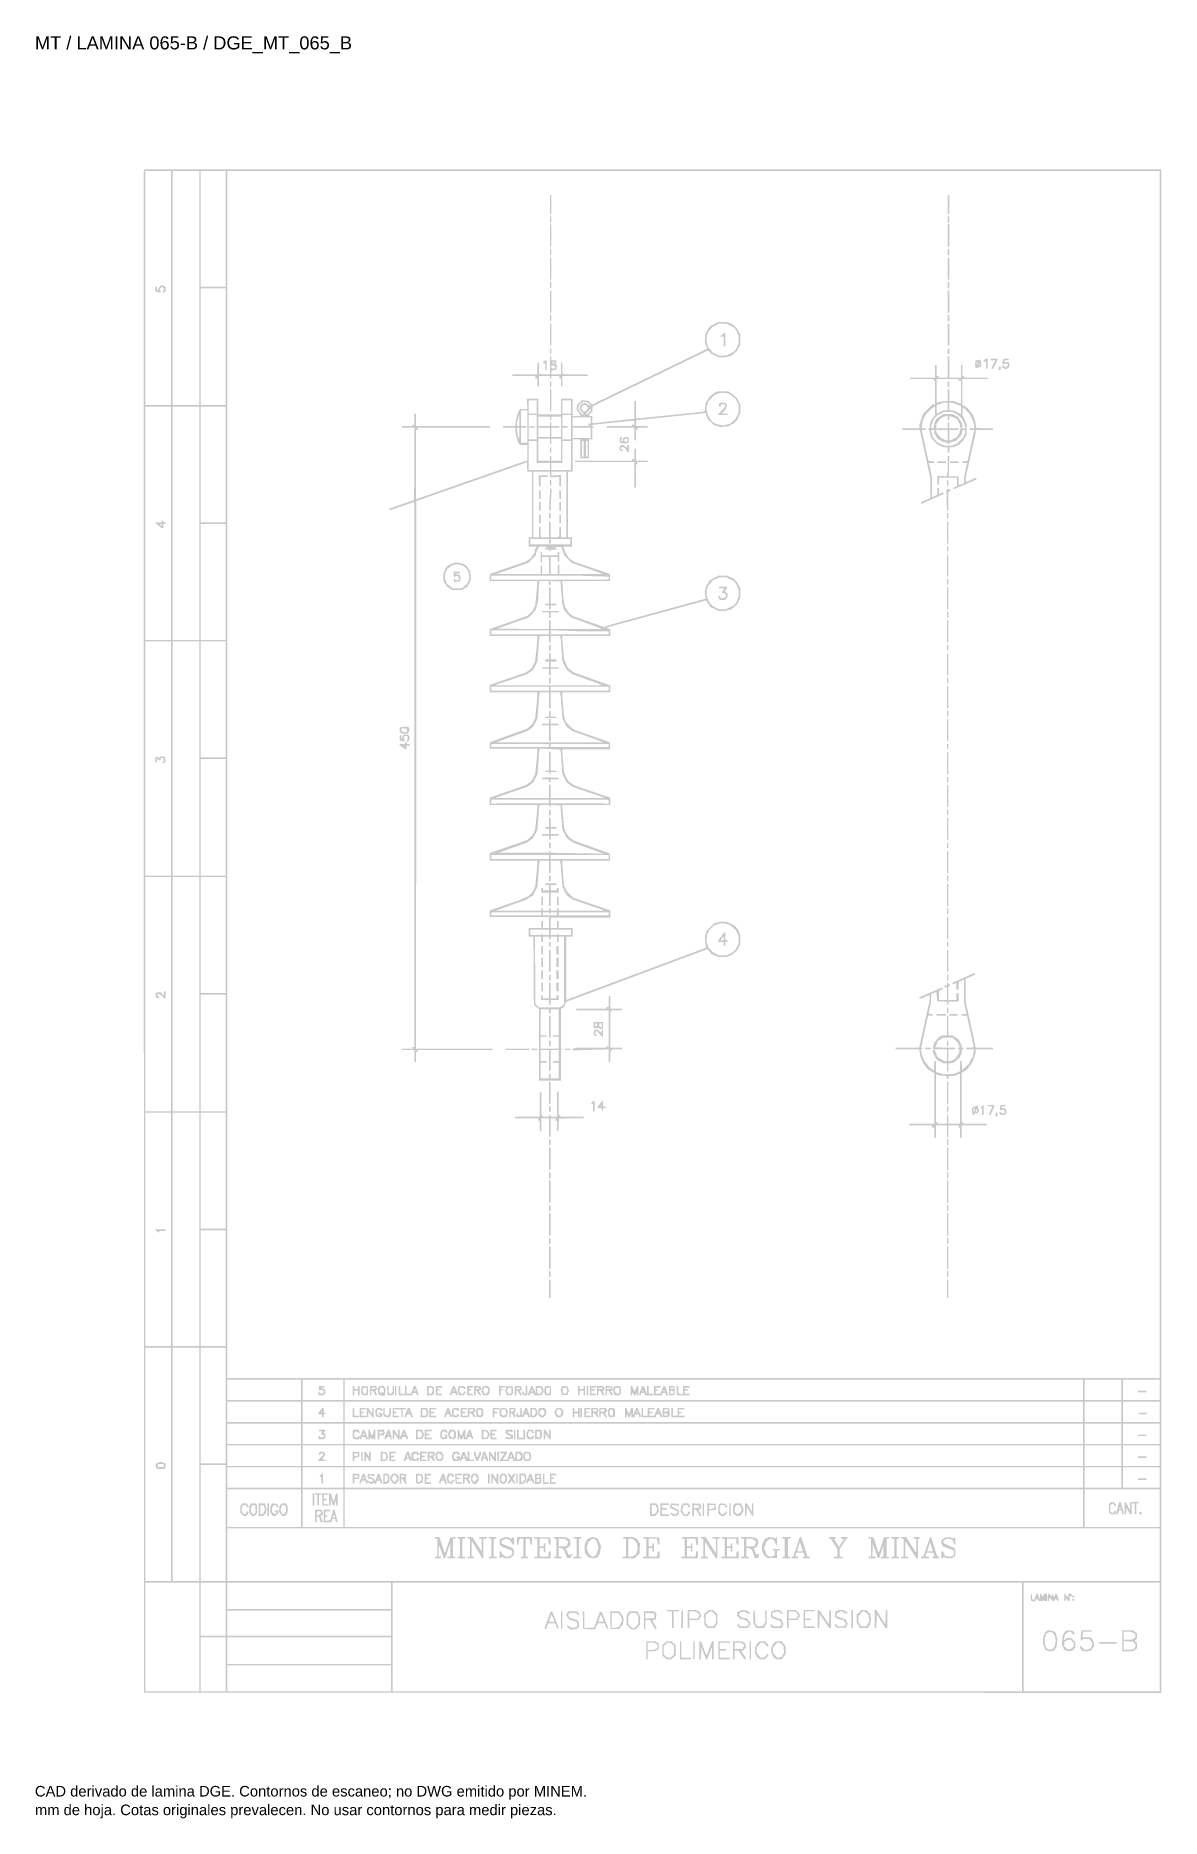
# Paper-space layout 'AN-09-DGE-065-B' of a CAD drawing. Header units: metres, sheet in millimetres. Extents: x 12 to 193, y 4 to 291.
import ezdxf

# ---------------------------------------------------------------- set-up
doc = ezdxf.new("R2010")
doc.units = ezdxf.units.M
doc.layers.add('DGE_DATOS', color=7, linetype='Continuous', lineweight=0)
doc.layers.add('DGE_RELLENO', color=7, linetype='Continuous', lineweight=0)
doc.styles.add('DGE_ARIAL', font='arial.ttf')

# ---------------------------------------------------------------- blocks, each defined once
blk = doc.blocks.new('LP_REF_DGE_MT_065_B')
at = {"layer": 'DGE_RELLENO'}
h = blk.add_hatch(color=7, dxfattribs=at)
h.paths.add_polyline_path([(29.5455, 269.5956), (29.4858, 269.4381), (29.518, 147.0837), (29.5502, 24.7293), (111.3782, 24.6978), (193.2062, 24.6662), (193.2062, 147.2096), (193.2062, 269.753), (111.4057, 269.753), (29.6052, 269.753)], flags=0)
h.paths.add_polyline_path([(33.895, 250.6725), (33.895, 231.8439), (31.8171, 231.8439), (29.7391, 231.8439), (29.7391, 250.6725), (29.7391, 269.5011), (31.8171, 269.5011), (33.895, 269.5011)], flags=0)
h.paths.add_polyline_path([(38.4288, 250.6725), (38.4288, 231.8439), (36.2878, 231.8439), (34.1469, 231.8439), (34.1469, 250.6725), (34.1469, 269.5011), (36.2878, 269.5011), (38.4288, 269.5011)], flags=0)
h.paths.add_polyline_path([(42.7107, 260.1813), (42.7107, 250.8614), (40.6957, 250.8614), (38.6807, 250.8614), (38.6807, 260.1813), (38.6807, 269.5011), (40.6957, 269.5011), (42.7107, 269.5011)], flags=0)
h.paths.add_polyline_path([(192.9543, 172.3991), (192.9543, 75.2971), (117.9584, 75.2967), (42.9625, 75.2963), (42.9625, 172.3987), (42.9625, 269.5011), (117.9584, 269.5011), (192.9543, 269.5011)], flags=0)
h.paths.add_polyline_path([(42.7107, 241.2267), (42.7107, 231.8439), (40.6957, 231.8439), (38.6807, 231.8439), (38.6807, 241.2267), (38.6807, 250.6095), (40.6957, 250.6095), (42.7107, 250.6095)], flags=0)
h.paths.add_polyline_path([(33.895, 212.8264), (33.895, 194.0608), (31.8171, 194.0608), (29.7391, 194.0608), (29.7391, 212.8264), (29.7391, 231.592), (31.8171, 231.592), (33.895, 231.592)], flags=0)
h.paths.add_polyline_path([(38.4288, 212.8264), (38.4288, 194.0608), (36.2878, 194.0608), (34.1469, 194.0608), (34.1469, 212.8264), (34.1469, 231.592), (36.2878, 231.592), (38.4288, 231.592)], flags=0)
h.paths.add_polyline_path([(42.7107, 222.2722), (42.7107, 212.9523), (40.6957, 212.9523), (38.6807, 212.9523), (38.6807, 222.2722), (38.6807, 231.592), (40.6957, 231.592), (42.7107, 231.592)], flags=0)
h.paths.add_polyline_path([(42.7107, 203.3806), (42.7107, 194.0608), (40.6957, 194.0608), (38.6807, 194.0608), (38.6807, 203.3806), (38.6807, 212.7005), (40.6957, 212.7005), (42.7107, 212.7005)], flags=0)
h.paths.add_polyline_path([(33.895, 174.9803), (33.895, 156.1517), (31.8171, 156.1517), (29.7391, 156.1517), (29.7391, 174.9803), (29.7391, 193.8089), (31.8171, 193.8089), (33.895, 193.8089)], flags=0)
h.paths.add_polyline_path([(38.4288, 174.9803), (38.4288, 156.1517), (36.2878, 156.1517), (34.1469, 156.1517), (34.1469, 174.9803), (34.1469, 193.8089), (36.2878, 193.8089), (38.4288, 193.8089)], flags=0)
h.paths.add_polyline_path([(42.7107, 184.489), (42.7107, 175.1692), (40.6957, 175.1692), (38.6807, 175.1692), (38.6807, 184.489), (38.6807, 193.8089), (40.6957, 193.8089), (42.7107, 193.8089)], flags=0)
h.paths.add_polyline_path([(42.7107, 165.5345), (42.7107, 156.1517), (40.6957, 156.1517), (38.6807, 156.1517), (38.6807, 165.5345), (38.6807, 174.9173), (40.6957, 174.9173), (42.7107, 174.9173)], flags=0)
h.paths.add_polyline_path([(33.895, 137.0712), (33.895, 118.2426), (31.8171, 118.2426), (29.7391, 118.2426), (29.7391, 137.0712), (29.7391, 155.8998), (31.8171, 155.8998), (33.895, 155.8998)], flags=0)
h.paths.add_polyline_path([(38.4288, 137.0712), (38.4288, 118.2426), (36.2878, 118.2426), (34.1469, 118.2426), (34.1469, 137.0712), (34.1469, 155.8998), (36.2878, 155.8998), (38.4288, 155.8998)], flags=0)
h.paths.add_polyline_path([(42.7107, 146.58), (42.7107, 137.2601), (40.6957, 137.2601), (38.6807, 137.2601), (38.6807, 146.58), (38.6807, 155.8998), (40.6957, 155.8998), (42.7107, 155.8998)], flags=0)
h.paths.add_polyline_path([(42.7107, 127.6254), (42.7107, 118.2426), (40.6957, 118.2426), (38.6807, 118.2426), (38.6807, 127.6254), (38.6807, 137.0082), (40.6957, 137.0082), (42.7107, 137.0082)], flags=0)
h.paths.add_polyline_path([(33.895, 99.2251), (33.895, 80.4595), (31.8171, 80.4595), (29.7391, 80.4595), (29.7391, 99.2251), (29.7391, 117.9907), (31.8171, 117.9907), (33.895, 117.9907)], flags=0)
h.paths.add_polyline_path([(38.4288, 99.2251), (38.4288, 80.4595), (36.2878, 80.4595), (34.1469, 80.4595), (34.1469, 99.2251), (34.1469, 117.9907), (36.2878, 117.9907), (38.4288, 117.9907)], flags=0)
h.paths.add_polyline_path([(42.7107, 108.6709), (42.7107, 99.351), (40.6957, 99.351), (38.6807, 99.351), (38.6807, 108.6709), (38.6807, 117.9907), (40.6957, 117.9907), (42.7107, 117.9907)], flags=0)
h.paths.add_polyline_path([(42.7107, 89.7793), (42.7107, 80.4595), (40.6957, 80.4595), (38.6807, 80.4595), (38.6807, 89.7793), (38.6807, 99.0991), (40.6957, 99.0991), (42.7107, 99.0991)], flags=0)
h.paths.add_polyline_path([(33.895, 61.442), (33.895, 42.6763), (31.8171, 42.6763), (29.7391, 42.6763), (29.7391, 61.442), (29.7391, 80.2076), (31.8171, 80.2076), (33.895, 80.2076)], flags=0)
h.paths.add_polyline_path([(38.4288, 61.442), (38.4288, 42.6763), (36.2878, 42.6763), (34.1469, 42.6763), (34.1469, 61.442), (34.1469, 80.2076), (36.2878, 80.2076), (38.4288, 80.2076)], flags=0)
h.paths.add_polyline_path([(42.7107, 70.8877), (42.7107, 61.5679), (40.6957, 61.5679), (38.6807, 61.5679), (38.6807, 70.8877), (38.6807, 80.2076), (40.6957, 80.2076), (42.7107, 80.2076)], flags=0)
h.paths.add_polyline_path([(54.8007, 73.4066), (54.8007, 71.7693), (48.8816, 71.7693), (42.9625, 71.7693), (42.9625, 73.4066), (42.9625, 75.0439), (48.8816, 75.0439), (54.8007, 75.0439)], flags=0)
h.paths.add_polyline_path([(61.6013, 73.4066), (61.6013, 71.7693), (58.3269, 71.7693), (55.0526, 71.7693), (55.0526, 73.4066), (55.0526, 75.0439), (58.3269, 75.0439), (61.6013, 75.0439)], flags=0)
h.paths.add_polyline_path([(180.6125, 73.4066), (180.6125, 71.7693), (121.2328, 71.7693), (61.8532, 71.7693), (61.8532, 73.4066), (61.8532, 75.0439), (121.2328, 75.0439), (180.6125, 75.0439)], flags=0)
h.paths.add_polyline_path([(186.7834, 73.4066), (186.7834, 71.7693), (183.8239, 71.7693), (180.8643, 71.7693), (180.8643, 73.4066), (180.8643, 75.0439), (183.8239, 75.0439), (186.7834, 75.0439)], flags=0)
h.paths.add_polyline_path([(192.9543, 73.4066), (192.9543, 71.7693), (189.9948, 71.7693), (187.0353, 71.7693), (187.0353, 73.4066), (187.0353, 75.0439), (189.9948, 75.0439), (192.9543, 75.0439)], flags=0)
h.paths.add_polyline_path([(54.8007, 69.8802), (54.8007, 68.2429), (48.8816, 68.2429), (42.9625, 68.2429), (42.9625, 69.8802), (42.9625, 71.5175), (48.8816, 71.5175), (54.8007, 71.5175)], flags=0)
h.paths.add_polyline_path([(61.6013, 69.8802), (61.6013, 68.2429), (58.3269, 68.2429), (55.0526, 68.2429), (55.0526, 69.8802), (55.0526, 71.5175), (58.3269, 71.5175), (61.6013, 71.5175)], flags=0)
h.paths.add_polyline_path([(180.6125, 69.8802), (180.6125, 68.2429), (121.2328, 68.2429), (61.8532, 68.2429), (61.8532, 69.8802), (61.8532, 71.5175), (121.2328, 71.5175), (180.6125, 71.5175)], flags=0)
h.paths.add_polyline_path([(186.7834, 69.8802), (186.7834, 68.2429), (183.8239, 68.2429), (180.8643, 68.2429), (180.8643, 69.8802), (180.8643, 71.5175), (183.8239, 71.5175), (186.7834, 71.5175)], flags=0)
h.paths.add_polyline_path([(192.9543, 69.8802), (192.9543, 68.2429), (189.9948, 68.2429), (187.0353, 68.2429), (187.0353, 69.8802), (187.0353, 71.5175), (189.9948, 71.5175), (192.9543, 71.5175)], flags=0)
h.paths.add_polyline_path([(54.8007, 66.3538), (54.8007, 64.7165), (48.8816, 64.7165), (42.9625, 64.7165), (42.9625, 66.3538), (42.9625, 67.991), (48.8816, 67.991), (54.8007, 67.991)], flags=0)
h.paths.add_polyline_path([(61.6013, 66.3538), (61.6013, 64.7165), (58.3269, 64.7165), (55.0526, 64.7165), (55.0526, 66.3538), (55.0526, 67.991), (58.3269, 67.991), (61.6013, 67.991)], flags=0)
h.paths.add_polyline_path([(180.6125, 66.3538), (180.6125, 64.7165), (121.2328, 64.7165), (61.8532, 64.7165), (61.8532, 66.3538), (61.8532, 67.991), (121.2328, 67.991), (180.6125, 67.991)], flags=0)
h.paths.add_polyline_path([(186.7834, 66.3538), (186.7834, 64.7165), (183.8239, 64.7165), (180.8643, 64.7165), (180.8643, 66.3538), (180.8643, 67.991), (183.8239, 67.991), (186.7834, 67.991)], flags=0)
h.paths.add_polyline_path([(192.9543, 66.3538), (192.9543, 64.7165), (189.9948, 64.7165), (187.0353, 64.7165), (187.0353, 66.3538), (187.0353, 67.991), (189.9948, 67.991), (192.9543, 67.991)], flags=0)
h.paths.add_polyline_path([(54.8007, 62.8273), (54.8007, 61.1901), (48.8816, 61.1901), (42.9625, 61.1901), (42.9625, 62.8273), (42.9625, 64.4646), (48.8816, 64.4646), (54.8007, 64.4646)], flags=0)
h.paths.add_polyline_path([(61.6013, 62.8273), (61.6013, 61.1901), (58.3269, 61.1901), (55.0526, 61.1901), (55.0526, 62.8273), (55.0526, 64.4646), (58.3269, 64.4646), (61.6013, 64.4646)], flags=0)
h.paths.add_polyline_path([(180.6125, 62.8273), (180.6125, 61.1901), (121.2328, 61.1901), (61.8532, 61.1901), (61.8532, 62.8273), (61.8532, 64.4646), (121.2328, 64.4646), (180.6125, 64.4646)], flags=0)
h.paths.add_polyline_path([(186.7834, 62.8273), (186.7834, 61.1901), (183.8239, 61.1901), (180.8643, 61.1901), (180.8643, 62.8273), (180.8643, 64.4646), (183.8239, 64.4646), (186.7834, 64.4646)], flags=0)
h.paths.add_polyline_path([(192.9543, 62.8273), (192.9543, 61.1901), (189.9948, 61.1901), (187.0353, 61.1901), (187.0353, 62.8273), (187.0353, 64.4646), (189.9948, 64.4646), (192.9543, 64.4646)], flags=0)
h.paths.add_polyline_path([(42.7107, 51.9962), (42.7107, 42.6763), (40.6957, 42.6763), (38.6807, 42.6763), (38.6807, 51.9962), (38.6807, 61.316), (40.6957, 61.316), (42.7107, 61.316)], flags=0)
h.paths.add_polyline_path([(54.8007, 59.3009), (54.8007, 57.6636), (48.8816, 57.6636), (42.9625, 57.6636), (42.9625, 59.3009), (42.9625, 60.9382), (48.8816, 60.9382), (54.8007, 60.9382)], flags=0)
h.paths.add_polyline_path([(61.6013, 59.3009), (61.6013, 57.6636), (58.3269, 57.6636), (55.0526, 57.6636), (55.0526, 59.3009), (55.0526, 60.9382), (58.3269, 60.9382), (61.6013, 60.9382)], flags=0)
h.paths.add_polyline_path([(180.6125, 59.3009), (180.6125, 57.6636), (121.2328, 57.6636), (61.8532, 57.6636), (61.8532, 59.3009), (61.8532, 60.9382), (121.2328, 60.9382), (180.6125, 60.9382)], flags=0)
h.paths.add_polyline_path([(186.7834, 59.3009), (186.7834, 57.6636), (183.8239, 57.6636), (180.8643, 57.6636), (180.8643, 59.3009), (180.8643, 60.9382), (183.8239, 60.9382), (186.7834, 60.9382)], flags=0)
h.paths.add_polyline_path([(192.9543, 59.3009), (192.9543, 57.6636), (189.9948, 57.6636), (187.0353, 57.6636), (187.0353, 59.3009), (187.0353, 60.9382), (189.9948, 60.9382), (192.9543, 60.9382)], flags=0)
h.paths.add_polyline_path([(54.8007, 54.3891), (54.8007, 51.3664), (48.8816, 51.3664), (42.9625, 51.3664), (42.9625, 54.3891), (42.9625, 57.4117), (48.8816, 57.4117), (54.8007, 57.4117)], flags=0)
h.paths.add_polyline_path([(61.6013, 54.3891), (61.6013, 51.3664), (58.3269, 51.3664), (55.0526, 51.3664), (55.0526, 54.3891), (55.0526, 57.4117), (58.3269, 57.4117), (61.6013, 57.4117)], flags=0)
h.paths.add_polyline_path([(180.6125, 54.3891), (180.6125, 51.3664), (121.2328, 51.3664), (61.8532, 51.3664), (61.8532, 54.3891), (61.8532, 57.4117), (121.2328, 57.4117), (180.6125, 57.4117)], flags=0)
h.paths.add_polyline_path([(192.9543, 54.3891), (192.9543, 51.3664), (186.9093, 51.3664), (180.8643, 51.3664), (180.8643, 54.3891), (180.8643, 57.4117), (186.9093, 57.4117), (192.9543, 57.4117)], flags=0)
h.paths.add_polyline_path([(192.9543, 46.8954), (192.9543, 42.6763), (117.9584, 42.6763), (42.9625, 42.6763), (42.9625, 46.8954), (42.9625, 51.1146), (117.9584, 51.1146), (192.9543, 51.1146)], flags=0)
h.paths.add_polyline_path([(38.4288, 33.6713), (38.4288, 24.9182), (34.0839, 24.9182), (29.7391, 24.9182), (29.7391, 33.6713), (29.7391, 42.4244), (34.0839, 42.4244), (38.4288, 42.4244)], flags=0)
h.paths.add_polyline_path([(42.7107, 38.1423), (42.7107, 33.8603), (40.6957, 33.8603), (38.6807, 33.8603), (38.6807, 38.1423), (38.6807, 42.4244), (40.6957, 42.4244), (42.7107, 42.4244)], flags=0)
h.paths.add_polyline_path([(69.2835, 40.2834), (69.2835, 38.1423), (56.123, 38.1423), (42.9625, 38.1423), (42.9625, 40.2834), (42.9625, 42.4244), (56.123, 42.4244), (69.2835, 42.4244)], flags=0)
h.paths.add_polyline_path([(170.7893, 33.6713), (170.7893, 24.9182), (120.1624, 24.9182), (69.5354, 24.9182), (69.5354, 33.6713), (69.5354, 42.4244), (120.1624, 42.4244), (170.7893, 42.4244)], flags=0)
h.paths.add_polyline_path([(192.9543, 33.6713), (192.9543, 24.9182), (181.9978, 24.9182), (171.0412, 24.9182), (171.0412, 33.6713), (171.0412, 42.4244), (181.9978, 42.4244), (192.9543, 42.4244)], flags=0)
h.paths.add_polyline_path([(69.2835, 35.8754), (69.2835, 33.8603), (56.123, 33.8603), (42.9625, 33.8603), (42.9625, 35.8754), (42.9625, 37.8905), (56.123, 37.8905), (69.2835, 37.8905)], flags=0)
h.paths.add_polyline_path([(42.7107, 29.2633), (42.7107, 24.9182), (40.6957, 24.9182), (38.6807, 24.9182), (38.6807, 29.2633), (38.6807, 33.6084), (40.6957, 33.6084), (42.7107, 33.6084)], flags=0)
h.paths.add_polyline_path([(69.2835, 31.4673), (69.2835, 29.3263), (56.123, 29.3263), (42.9625, 29.3263), (42.9625, 31.4673), (42.9625, 33.6084), (56.123, 33.6084), (69.2835, 33.6084)], flags=0)
h.paths.add_polyline_path([(69.2835, 26.9963), (69.2835, 24.9182), (56.123, 24.9182), (42.9625, 24.9182), (42.9625, 26.9963), (42.9625, 29.0744), (56.123, 29.0744), (69.2835, 29.0744)], flags=0)
h.paths.add_polyline_path([(32.0885, 250.883), (31.88, 250.6527), (31.88, 250.4348), (31.88, 250.2168), (31.7541, 250.2947), (31.6282, 250.3725), (31.6282, 250.617), (31.6282, 250.8614), (31.5022, 250.8614), (31.3763, 250.8614), (31.3763, 250.4971), (31.3763, 250.1327), (31.5755, 250.0563), (31.7747, 249.9798), (32.0187, 249.9798), (32.2626, 249.9798), (32.1892, 250.2725), (32.1157, 250.5653), (32.296, 250.7149), (32.4763, 250.8645), (32.6429, 250.6638), (32.8094, 250.4631), (32.667, 250.2351), (32.5245, 250.007), (32.6, 249.9315), (32.6754, 249.8561), (32.8445, 249.9963), (33.0135, 250.1366), (33.0135, 250.4946), (33.0135, 250.8526), (32.7699, 250.9829), (32.5263, 251.1133), (32.4116, 251.1133), (32.2969, 251.1133)], flags=0)
h.paths.add_polyline_path([(94.8489, 264.0855), (94.8489, 262.5742), (94.9748, 262.5742), (95.1008, 262.5742), (95.1008, 264.0855), (95.1008, 265.5968), (94.9748, 265.5968), (94.8489, 265.5968)], flags=0)
h.paths.add_polyline_path([(158.8252, 264.0855), (158.8252, 262.5742), (158.9512, 262.5742), (159.0771, 262.5742), (159.0771, 264.0855), (159.0771, 265.5968), (158.9512, 265.5968), (158.8252, 265.5968)], flags=0)
h.paths.add_polyline_path([(94.8489, 261.6852), (94.8489, 261.1739), (94.9748, 261.2518), (95.1008, 261.3296), (95.1008, 261.763), (95.1008, 262.1964), (94.9748, 262.1964), (94.8489, 262.1964)], flags=0)
h.paths.add_polyline_path([(158.8252, 261.6926), (158.8252, 261.1888), (158.9512, 261.1888), (159.0771, 261.1888), (159.0771, 261.6926), (159.0771, 262.1964), (158.9512, 262.1964), (158.8252, 262.1964)], flags=0)
h.paths.add_polyline_path([(94.8489, 259.1182), (94.8489, 257.2846), (94.9748, 257.2846), (95.1008, 257.2846), (95.1008, 259.0403), (95.1008, 260.7961), (94.9748, 260.874), (94.8489, 260.9518)], flags=0)
h.paths.add_polyline_path([(158.8252, 259.1107), (158.8252, 257.2846), (158.9512, 257.2846), (159.0771, 257.2846), (159.0771, 259.1107), (159.0771, 260.9369), (158.9512, 260.9369), (158.8252, 260.9369)], flags=0)
h.paths.add_polyline_path([(94.8489, 256.3955), (94.8489, 255.8843), (94.9748, 255.9621), (95.1008, 256.04), (95.1008, 256.4734), (95.1008, 256.9067), (94.9748, 256.9067), (94.8489, 256.9067)], flags=0)
h.paths.add_polyline_path([(158.8252, 256.403), (158.8252, 255.8992), (158.9512, 255.8992), (159.0771, 255.8992), (159.0771, 256.403), (159.0771, 256.9067), (158.9512, 256.9067), (158.8252, 256.9067)], flags=0)
h.paths.add_polyline_path([(94.8489, 253.7581), (94.8489, 251.9949), (94.9748, 251.9949), (95.1008, 251.9949), (95.1008, 253.7581), (95.1008, 255.5213), (94.9748, 255.5213), (94.8489, 255.5213)], flags=0)
h.paths.add_polyline_path([(158.8252, 253.7581), (158.8252, 251.9949), (158.9512, 251.9949), (159.0771, 251.9949), (159.0771, 253.7581), (159.0771, 255.5213), (158.9512, 255.5213), (158.8252, 255.5213)], flags=0)
h.paths.add_polyline_path([(94.8489, 251.1059), (94.8489, 250.5947), (94.9748, 250.6725), (95.1008, 250.7503), (95.1008, 251.1837), (95.1008, 251.6171), (94.9748, 251.6171), (94.8489, 251.6171)], flags=0)
h.paths.add_polyline_path([(158.8252, 251.1133), (158.8252, 250.6095), (158.9512, 250.6095), (159.0771, 250.6095), (159.0771, 251.1133), (159.0771, 251.6171), (158.9512, 251.6171), (158.8252, 251.6171)], flags=0)
h.paths.add_polyline_path([(94.8489, 248.4685), (94.8489, 246.7053), (94.9748, 246.7053), (95.1008, 246.7053), (95.1008, 248.4685), (95.1008, 250.2317), (94.9748, 250.2317), (94.8489, 250.2317)], flags=0)
h.paths.add_polyline_path([(158.8252, 248.4685), (158.8252, 246.7053), (158.9512, 246.7053), (159.0771, 246.7053), (159.0771, 248.4685), (159.0771, 250.2317), (158.9512, 250.2317), (158.8252, 250.2317)], flags=0)
h.paths.add_polyline_path([(94.8489, 245.8162), (94.8489, 245.305), (94.9748, 245.3829), (95.1008, 245.4607), (95.1008, 245.8941), (95.1008, 246.3274), (94.9748, 246.3274), (94.8489, 246.3274)], flags=0)
h.paths.add_polyline_path([(158.8252, 245.8237), (158.8252, 245.3199), (158.9512, 245.3199), (159.0771, 245.3199), (159.0771, 245.8237), (159.0771, 246.3274), (158.9512, 246.3274), (158.8252, 246.3274)], flags=0)
h.paths.add_polyline_path([(121.424, 244.9324), (120.8595, 244.6763), (120.6235, 244.4629), (120.3874, 244.2494), (120.1382, 243.761), (119.889, 243.2727), (119.8244, 242.6275), (119.7597, 241.9824), (119.9479, 241.4426), (120.136, 240.9028), (119.5248, 240.593), (118.9136, 240.2833), (110.6909, 236.3013), (102.4681, 232.3193), (102.0598, 232.1217), (101.6515, 231.9241), (101.348, 232.2092), (101.0446, 232.4943), (100.5463, 232.5611), (100.0481, 232.6279), (99.6521, 232.2674), (99.2561, 231.9069), (99.184, 231.529), (99.1119, 231.1512), (99.4362, 230.6733), (99.7604, 230.1955), (99.7604, 230.1381), (99.7604, 230.0807), (99.1308, 230.0807), (98.5011, 230.0807), (98.5011, 231.4661), (98.5011, 232.8515), (97.5565, 232.8515), (96.612, 232.8515), (96.612, 231.592), (96.612, 230.3326), (94.7859, 230.3326), (92.9598, 230.3326), (92.9598, 231.592), (92.9598, 232.8515), (92.0408, 232.8515), (91.1218, 232.8515), (91.1739, 232.0328), (91.226, 231.2142), (90.6114, 231.2142), (89.9967, 231.2142), (89.7613, 230.6789), (89.5258, 230.1437), (89.3888, 229.2935), (89.2519, 228.4434), (88.2722, 228.4434), (87.2926, 228.4434), (87.2926, 228.3175), (87.2926, 228.1915), (88.3001, 228.1915), (89.3076, 228.1915), (89.3076, 227.8004), (89.3076, 227.4093), (89.5032, 226.6545), (89.6987, 225.8998), (89.8483, 225.6603), (89.9979, 225.4208), (90.5973, 225.4208), (91.1967, 225.4208), (91.1967, 224.1729), (91.1967, 222.925), (90.4725, 222.6781), (89.7484, 222.4312), (81.6127, 219.5809), (73.4771, 216.7307), (73.3953, 216.7307), (73.3135, 216.7307), (73.3135, 222.2722), (73.3135, 227.8137), (73.4395, 227.8137), (73.5654, 227.8137), (73.5654, 228.0026), (73.5654, 228.1915), (79.4289, 228.1915), (85.2925, 228.1915), (85.2146, 228.3175), (85.1368, 228.4434), (79.2252, 228.4434), (73.3135, 228.4434), (73.3135, 229.451), (73.3135, 230.4585), (73.1876, 230.4585), (73.0617, 230.4585), (73.0617, 229.5065), (73.0617, 228.5545), (72.9444, 228.627), (72.8272, 228.6994), (72.7481, 228.5714), (72.669, 228.4434), (71.8578, 228.4434), (71.0467, 228.4434), (71.0467, 228.3175), (71.0467, 228.1915), (72.0554, 228.1915), (73.0642, 228.1915), (73.0314, 222.3756), (72.9987, 216.5596), (71.0152, 215.8657), (69.0317, 215.1718), (69.0317, 215.0696), (69.0317, 214.9674), (69.1807, 214.9674), (69.3298, 214.9674), (71.1217, 215.5972), (72.9137, 216.2269), (72.9877, 216.2269), (73.0617, 216.2269), (73.0617, 172.3984), (73.0617, 128.57), (72.8653, 128.57), (72.669, 128.57), (72.7468, 128.4441), (72.8246, 128.3181), (71.9357, 128.3181), (71.0467, 128.3181), (71.0467, 128.1922), (71.0467, 128.0662), (72.0542, 128.0662), (73.0617, 128.0662), (73.0617, 127.1216), (73.0617, 126.1771), (73.1876, 126.1771), (73.3135, 126.1771), (73.3135, 126.9417), (73.3135, 127.7064), (73.4934, 127.8863), (73.6734, 128.0662), (79.6644, 128.0662), (85.6554, 128.0662), (85.6554, 128.1922), (85.6554, 128.3181), (79.4843, 128.3181), (73.3132, 128.3181), (73.3448, 172.3525), (73.3765, 216.3868), (82.2551, 219.5002), (91.1337, 222.6135), (91.1712, 221.8761), (91.2087, 221.1387), (91.5805, 221.1387), (91.9523, 221.1387), (91.9523, 215.849), (91.9523, 210.5594), (91.7004, 210.5594), (91.4486, 210.5594), (91.4486, 209.8037), (91.4486, 209.0481), (92.0937, 209.0481), (92.7388, 209.0481), (92.6148, 208.8907), (92.4908, 208.7332), (92.4059, 208.3781), (92.3209, 208.0229), (92.0488, 207.6078), (91.7767, 207.1928), (91.3923, 206.9298), (91.0078, 206.6668), (88.1112, 205.6698), (85.2146, 204.6728), (85.1763, 204.0897), (85.1379, 203.5066), (88.9859, 203.5066), (92.8339, 203.5066), (92.8313, 203.2862), (92.8286, 203.0658), (92.6543, 201.3467), (92.4799, 199.6275), (92.2619, 199.1681), (92.0439, 198.7087), (91.6253, 198.3139), (91.2067, 197.9191), (89.9108, 197.4615), (88.615, 197.0039), (86.8833, 196.3998), (85.1517, 195.7956), (85.1517, 195.243), (85.1517, 194.6905), (88.9928, 194.6905), (92.8339, 194.6905), (92.8314, 194.3441), (92.8289, 193.9978), (92.65, 192.3214), (92.4712, 190.645), (92.2018, 190.0887), (91.9325, 189.5323), (91.4701, 189.1734), (91.0078, 188.8146), (88.08, 187.8168), (85.1522, 186.819), (85.1519, 186.2208), (85.1517, 185.6225), (88.9928, 185.6225), (92.8339, 185.6225), (92.8313, 185.2762), (92.8286, 184.9298), (92.6543, 183.2107), (92.4799, 181.4916), (92.2619, 181.0322), (92.0439, 180.5728), (91.6272, 180.1798), (91.2105, 179.7867), (88.2126, 178.6978), (85.2146, 177.6089), (85.1759, 177.0818), (85.1372, 176.5546), (88.9855, 176.5546), (92.8339, 176.5546), (92.8299, 176.2082), (92.8258, 175.8619), (92.6579, 174.205), (92.49, 172.5481), (92.2044, 171.9582), (91.9189, 171.3683), (91.451, 171.0293), (90.9831, 170.6903), (88.0683, 169.6867), (85.1534, 168.6831), (85.1525, 168.0849), (85.1517, 167.4866), (88.9928, 167.4866), (92.8339, 167.4866), (92.8314, 167.2033), (92.8289, 166.9199), (92.6531, 165.2724), (92.4772, 163.625), (92.2928, 163.1836), (92.1084, 162.7422), (91.6485, 162.2955), (91.1886, 161.8488), (88.1701, 160.805), (85.1517, 159.7612), (85.1517, 159.1529), (85.1517, 158.5446), (88.9928, 158.5446), (92.8339, 158.5446), (92.8313, 158.1983), (92.8286, 157.8519), (92.6558, 156.1483), (92.483, 154.4448), (92.2982, 154.0073), (92.1135, 153.5698), (91.7496, 153.2043), (91.3856, 152.8387), (90.63, 152.4993), (89.8743, 152.1599), (87.5138, 151.3536), (85.1533, 150.5472), (85.1525, 150.0119), (85.1517, 149.4767), (89.9373, 149.4767), (94.7229, 149.4767), (94.7229, 148.5951), (94.7229, 147.7135), (94.2192, 147.7135), (93.7154, 147.7135), (93.7154, 148.2802), (93.7154, 148.8469), (93.5895, 148.8469), (93.4636, 148.8469), (93.4636, 148.2802), (93.4636, 147.7135), (92.4561, 147.7135), (91.4486, 147.7135), (91.4486, 147.0208), (91.4486, 146.3281), (91.8225, 146.3281), (92.1965, 146.3281), (92.2318, 140.8391), (92.2672, 135.3501), (92.6765, 134.9845), (93.0858, 134.6188), (93.0858, 128.8866), (93.0858, 123.1544), (94.8489, 123.1544), (96.612, 123.1544), (96.612, 125.5851), (96.612, 128.0158), (96.7631, 128.167), (96.9143, 128.3181), (96.7631, 128.3181), (96.612, 128.3181), (96.612, 131.4994), (96.612, 134.6807), (96.8732, 134.8438), (97.1344, 135.0069), (97.3157, 135.4408), (97.497, 135.8747), (97.5433, 135.8747), (97.5896, 135.8747), (108.8851, 140.0927), (120.1805, 144.3107), (120.5136, 143.9148), (120.8467, 143.519), (121.3964, 143.2758), (121.946, 143.0327), (122.5969, 143.0275), (123.2478, 143.0223), (123.7516, 143.2335), (124.2553, 143.4447), (124.6132, 143.7844), (124.9711, 144.1241), (125.2248, 144.6176), (125.4785, 145.1111), (125.4828, 145.814), (125.487, 146.517), (125.2745, 147.019), (125.0619, 147.5211), (124.7846, 147.8229), (124.5072, 148.1246), (123.8775, 148.4216), (123.2478, 148.7185), (122.7441, 148.7191), (122.2403, 148.7196), (121.7366, 148.5801), (121.2328, 148.4407), (120.6479, 147.8564), (120.063, 147.2722), (119.9102, 146.7057), (119.7574, 146.1392), (119.8334, 145.5724), (119.9094, 145.0057), (119.9414, 144.7749), (119.9735, 144.5441), (109.2058, 140.5237), (98.4381, 136.5033), (97.9658, 136.316), (97.4936, 136.1287), (97.4936, 141.2284), (97.4936, 146.3281), (97.9973, 146.3281), (98.5011, 146.3281), (98.5011, 147.0208), (98.5011, 147.7135), (97.3676, 147.7135), (96.2342, 147.7135), (96.2342, 148.2802), (96.2342, 148.8469), (96.1083, 148.8469), (95.9823, 148.8469), (95.9823, 148.2802), (95.9823, 147.7135), (95.4786, 147.7135), (94.9748, 147.7135), (94.9748, 148.5321), (94.9748, 149.3507), (99.7604, 149.3507), (104.5461, 149.3507), (104.5451, 149.949), (104.544, 150.5472), (101.5835, 151.5547), (98.623, 152.5623), (98.1015, 153.0661), (97.5801, 153.5698), (97.3558, 154.0739), (97.1315, 154.578), (96.999, 156.089), (96.8665, 157.6), (96.8652, 158.0723), (96.8639, 158.5446), (100.7119, 158.5446), (104.5599, 158.5446), (104.5215, 159.1242), (104.4831, 159.7038), (101.5634, 160.7458), (98.6437, 161.7878), (98.313, 162.0479), (97.9824, 162.308), (97.7346, 162.623), (97.4869, 162.9379), (97.3083, 163.3653), (97.1297, 163.7927), (96.9981, 165.2933), (96.8665, 166.7939), (96.8652, 167.1403), (96.8639, 167.4866), (100.705, 167.4866), (104.5461, 167.4866), (104.5448, 168.0849), (104.5434, 168.6831), (101.6167, 169.6783), (98.69, 170.6736), (98.2244, 171.0375), (97.7588, 171.4015), (97.4419, 172.0574), (97.1251, 172.7133), (96.9958, 174.2246), (96.8665, 175.7359), (96.8652, 176.0823), (96.8639, 176.4286), (100.7119, 176.4286), (104.5599, 176.4286), (104.5215, 177.014), (104.4831, 177.5993), (101.6825, 178.5728), (98.8819, 179.5463), (98.5971, 179.733), (98.3122, 179.9197), (97.8567, 180.3887), (97.4012, 180.8578), (97.2613, 181.3245), (97.1215, 181.7913), (96.9938, 183.2346), (96.866, 184.678), (96.865, 185.1502), (96.8639, 185.6225), (100.705, 185.6225), (104.5461, 185.6225), (104.5461, 186.1728), (104.5461, 186.723), (102.0588, 187.6184), (99.5715, 188.5137), (99.1308, 188.6621), (98.69, 188.8104), (98.2244, 189.1739), (97.7588, 189.5374), (97.4419, 190.1933), (97.1251, 190.8492), (96.9958, 192.3605), (96.8665, 193.8719), (96.8652, 194.2812), (96.8639, 194.6905), (100.705, 194.6905), (104.5461, 194.6905), (104.5461, 195.2467), (104.5461, 195.803), (104.2202, 195.9116), (103.8943, 196.0203), (111.927, 198.2097), (119.9597, 200.3992), (120.0925, 200.176), (120.2253, 199.9528), (120.4673, 199.6358), (120.7092, 199.3188), (121.3488, 199.021), (121.9885, 198.7232), (122.5552, 198.7226), (123.1219, 198.7221), (123.5976, 198.8542), (124.0733, 198.9863), (124.5181, 199.3768), (124.9628, 199.7674), (125.223, 200.2774), (125.4832, 200.7875), (125.4832, 201.5544), (125.4832, 202.3214), (125.2271, 202.8195), (124.9711, 203.3176), (124.6132, 203.6573), (124.2553, 203.997), (123.7871, 204.1926), (123.3189, 204.3882), (122.6448, 204.3882), (121.9706, 204.3882), (121.287, 204.0418), (120.6034, 203.6955), (120.3196, 203.2671), (120.0359, 202.8388), (119.8966, 202.3226), (119.7574, 201.8063), (119.8236, 201.2396), (119.8899, 200.6728), (111.8422, 198.4749), (103.7945, 196.277), (103.7596, 196.1722), (103.7247, 196.0674), (101.1496, 196.9654), (98.5745, 197.8634), (98.2395, 198.1346), (97.9044, 198.4058), (97.5676, 198.9314), (97.2308, 199.457), (97.1195, 200.1908), (97.0081, 200.9247), (96.9224, 202.2156), (96.8367, 203.5066), (100.6983, 203.5066), (104.5599, 203.5066), (104.5215, 204.0881), (104.4831, 204.6697), (101.6116, 205.6506), (98.7401, 206.6315), (98.3306, 206.9121), (97.921, 207.1928), (97.6676, 207.5852), (97.4141, 207.9776), (97.203, 208.5128), (96.9919, 209.0481), (97.6835, 209.0481), (98.3751, 209.0481), (98.3751, 209.8037), (98.3751, 210.5594), (98.0603, 210.5594), (97.7454, 210.5594), (97.7454, 215.849), (97.7454, 221.1387), (98.1233, 221.1387), (98.5011, 221.1387), (98.5011, 223.7205), (98.5011, 226.3024), (99.1308, 226.3024), (99.7604, 226.3024), (99.7604, 224.7911), (99.7604, 223.2797), (100.4531, 223.2797), (101.1458, 223.2797), (101.1458, 224.7911), (101.1458, 226.3024), (101.3976, 226.3024), (101.6495, 226.3024), (101.6495, 227.2365), (101.6495, 228.1705), (101.8069, 228.2344), (101.9644, 228.2983), (101.7791, 228.427), (101.5938, 228.5557), (101.6532, 228.6071), (101.7125, 228.6585), (104.9869, 228.9937), (108.2612, 229.3289), (108.3557, 229.327), (108.4502, 229.325), (108.4502, 228.9512), (108.4502, 228.5773), (108.2612, 228.6498), (108.0723, 228.7223), (108.0723, 228.5828), (108.0723, 228.4434), (106.0648, 228.4434), (104.0572, 228.4434), (103.9794, 228.3175), (103.9015, 228.1915), (106.1758, 228.1915), (108.4502, 228.1915), (108.4502, 227.184), (108.4502, 226.1764), (108.5761, 226.1764), (108.702, 226.1764), (108.706, 226.9636), (108.71, 227.7507), (108.8773, 227.9711), (109.0446, 228.1915), (109.8179, 228.1915), (110.5911, 228.1915), (110.5911, 228.3175), (110.5911, 228.4434), (109.639, 228.4434), (108.6868, 228.4434), (108.7259, 228.9157), (108.765, 229.388), (113.8025, 229.9117), (118.84, 230.4354), (119.3607, 230.4928), (119.8815, 230.5503), (120.0433, 230.0599), (120.2051, 229.5696), (120.739, 229.0774), (121.273, 228.5852), (121.8196, 228.4378), (122.3663, 228.2903), (122.9577, 228.3601), (123.5491, 228.43), (123.9652, 228.6403), (124.3813, 228.8507), (124.6712, 229.116), (124.9611, 229.3812), (125.2164, 229.9514), (125.4717, 230.5215), (125.4743, 231.226), (125.4769, 231.9305), (125.224, 232.4225), (124.9711, 232.9144), (124.6132, 233.2445), (124.2553, 233.5745), (123.8999, 233.8002), (123.5445, 234.0259), (122.6268, 234.0199), (121.7091, 234.014), (121.345, 233.7873), (120.981, 233.5606), (120.6853, 233.3005), (120.3897, 233.0404), (120.1431, 232.5595), (119.8966, 232.0786), (119.8228, 231.4554), (119.749, 230.8322), (119.4834, 230.7774), (119.2178, 230.7226), (114.2405, 230.2127), (109.2632, 229.7029), (108.9826, 229.7029), (108.702, 229.7029), (108.702, 231.0882), (108.702, 232.4736), (108.5761, 232.4736), (108.4502, 232.4736), (108.4502, 231.0253), (108.4502, 229.5769), (108.2057, 229.5769), (107.9612, 229.5769), (105.0257, 229.2621), (102.0903, 228.9473), (101.8699, 228.9473), (101.6495, 228.9472), (101.6495, 229.5139), (101.6495, 230.0807), (101.3976, 230.0807), (101.1458, 230.0807), (101.1458, 230.167), (101.1458, 230.2534), (101.3959, 230.5197), (101.6461, 230.786), (101.6929, 231.2137), (101.7398, 231.6413), (110.9168, 236.0877), (120.0938, 240.534), (120.2386, 240.534), (120.3834, 240.534), (120.5562, 240.3251), (120.7291, 240.1161), (121.3588, 239.8225), (121.9885, 239.5289), (122.5552, 239.5284), (123.1219, 239.5279), (123.5976, 239.66), (124.0733, 239.7921), (124.5181, 240.1826), (124.9628, 240.5732), (125.223, 241.0832), (125.4832, 241.5933), (125.4832, 242.3602), (125.4832, 243.1272), (125.2271, 243.6253), (124.9711, 244.1234), (124.6132, 244.4631), (124.2553, 244.8028), (123.7871, 244.9984), (123.3189, 245.194), (122.6537, 245.1912), (121.9885, 245.1884)], flags=0)
h.paths.add_polyline_path([(123.7873, 244.6408), (124.3813, 244.3396), (124.5969, 244.1009), (124.8124, 243.8623), (125.0062, 243.3987), (125.1999, 242.9351), (125.1999, 242.3602), (125.1999, 241.7854), (125.0062, 241.3217), (124.8124, 240.8581), (124.5969, 240.6152), (124.3813, 240.3724), (123.7516, 240.0766), (123.1219, 239.7808), (122.6181, 239.7824), (122.1144, 239.7839), (121.6096, 240.0133), (121.1047, 240.2426), (120.7034, 240.6997), (120.302, 241.1569), (120.1699, 241.6326), (120.0378, 242.1083), (120.0378, 242.3602), (120.0378, 242.6121), (120.1699, 243.0878), (120.302, 243.5636), (120.7034, 244.0207), (121.1047, 244.4778), (121.6096, 244.7072), (122.1144, 244.9365), (122.6538, 244.9393), (123.1932, 244.9421)], flags=0)
h.paths.add_polyline_path([(123.8146, 233.5123), (124.1294, 233.3219), (124.425, 233.0552), (124.7206, 232.7885), (124.9602, 232.3212), (125.1999, 231.8539), (125.1999, 231.2142), (125.1999, 230.5744), (124.9554, 230.0952), (124.711, 229.616), (124.2644, 229.224), (123.8179, 228.8319), (123.2983, 228.6919), (122.7787, 228.552), (122.2576, 228.6386), (121.7366, 228.7251), (121.4217, 228.8872), (121.1069, 229.0492), (120.8383, 229.3446), (120.5696, 229.6399), (120.3768, 230.0221), (120.184, 230.4043), (120.0999, 230.8521), (120.0159, 231.3), (120.1589, 231.831), (120.3018, 232.362), (120.7565, 232.8652), (121.2111, 233.3684), (121.4738, 233.5111), (121.7366, 233.6538), (122.1774, 233.7352), (122.6181, 233.8166), (123.0589, 233.7597), (123.4997, 233.7028)], flags=0)
h.paths.add_polyline_path([(92.7079, 231.529), (92.7079, 230.4585), (92.0782, 230.4585), (91.4486, 230.4585), (91.4486, 231.529), (91.4486, 232.5996), (92.0782, 232.5996), (92.7079, 232.5996)], flags=0)
h.paths.add_polyline_path([(98.2492, 231.529), (98.2492, 230.4585), (97.5565, 230.4585), (96.8639, 230.4585), (96.8639, 231.529), (96.8639, 232.5996), (97.5565, 232.5996), (98.2492, 232.5996)], flags=0)
h.paths.add_polyline_path([(101.1698, 232.0111), (101.3992, 231.8035), (101.3513, 231.7556), (101.3034, 231.7077), (100.8783, 231.9527), (100.4531, 232.1976), (100.178, 232.0908), (99.9029, 231.9841), (99.7687, 231.7333), (99.6345, 231.4826), (99.6345, 231.2797), (99.6345, 231.0768), (99.957, 230.7543), (100.2795, 230.4318), (100.2119, 230.3643), (100.1443, 230.2967), (99.9441, 230.4629), (99.7438, 230.6291), (99.5637, 230.9775), (99.3835, 231.326), (99.5011, 231.6352), (99.6186, 231.9444), (99.9099, 232.1526), (100.2012, 232.3608), (100.5708, 232.2898), (100.9403, 232.2187)], flags=0)
h.paths.add_polyline_path([(100.8089, 231.6164), (101.0147, 231.3889), (100.8212, 231.1126), (100.6277, 230.8364), (100.3874, 230.8364), (100.1471, 230.8364), (100.0123, 231.0882), (99.8775, 231.3401), (100.0123, 231.592), (100.1471, 231.8439), (100.3751, 231.8439), (100.603, 231.8439)], flags=0)
h.paths.add_polyline_path([(101.0977, 230.6051), (100.7756, 230.283), (100.7012, 230.3574), (100.6267, 230.4318), (100.9492, 230.7543), (101.2717, 231.0768), (101.2889, 231.3029), (101.306, 231.529), (101.3629, 231.2281), (101.4198, 230.9272)], flags=0)
h.paths.add_polyline_path([(91.1967, 228.3805), (91.1967, 225.7986), (90.6929, 225.7986), (90.1892, 225.7986), (90.1892, 226.9951), (90.1892, 228.1915), (90.63, 228.1915), (91.0707, 228.1915), (91.0707, 228.3175), (91.0707, 228.4434), (90.63, 228.4434), (90.1892, 228.4434), (90.1892, 229.7029), (90.1892, 230.9623), (90.6929, 230.9623), (91.1967, 230.9623)], flags=0)
h.paths.add_polyline_path([(89.9373, 229.325), (89.9373, 228.4434), (89.7484, 228.4434), (89.5595, 228.4434), (89.5595, 228.6857), (89.5595, 228.928), (89.7071, 229.5673), (89.8546, 230.2066), (89.896, 230.2066), (89.9373, 230.2066)], flags=0)
h.paths.add_polyline_path([(92.7079, 228.2545), (92.7079, 226.3024), (92.0782, 226.3024), (91.4486, 226.3024), (91.4486, 227.247), (91.4486, 228.1915), (91.9597, 228.1915), (92.4709, 228.1915), (92.3857, 228.3295), (92.3004, 228.4675), (91.8745, 228.4178), (91.4486, 228.3681), (91.4486, 229.2874), (91.4486, 230.2066), (92.0782, 230.2066), (92.7079, 230.2066)], flags=0)
h.paths.add_polyline_path([(98.2418, 228.2545), (98.2418, 226.3024), (97.5528, 226.3024), (96.8639, 226.3024), (96.8639, 227.247), (96.8639, 228.1915), (97.3121, 228.1915), (97.7603, 228.1915), (97.6825, 228.3175), (97.6046, 228.4434), (97.2343, 228.4434), (96.8639, 228.4434), (96.8639, 229.325), (96.8639, 230.2066), (97.5528, 230.2066), (98.2418, 230.2066)], flags=0)
h.paths.add_polyline_path([(94.8489, 229.7029), (94.8489, 229.451), (94.9748, 229.451), (95.1008, 229.451), (95.1008, 229.7029), (95.1008, 229.9548), (95.8564, 229.9548), (96.612, 229.9548), (96.612, 228.3175), (96.612, 226.6802), (95.8564, 226.6802), (95.1008, 226.6802), (95.1008, 227.4359), (95.1008, 228.1915), (95.7304, 228.1915), (96.3601, 228.1915), (96.3601, 228.3175), (96.3601, 228.4434), (95.7304, 228.4434), (95.1008, 228.4434), (95.1008, 228.7583), (95.1008, 229.0731), (94.9748, 229.0731), (94.8489, 229.0731), (94.8489, 228.7583), (94.8489, 228.4434), (93.9043, 228.4434), (92.9598, 228.4434), (92.9598, 229.1991), (92.9598, 229.9548), (93.9043, 229.9548), (94.8489, 229.9548)], flags=0)
h.paths.add_polyline_path([(101.3976, 229.325), (101.3976, 228.8213), (101.2087, 228.8213), (101.0198, 228.8213), (101.0198, 228.7045), (101.0198, 228.5878), (101.2402, 228.5302), (101.4606, 228.4726), (99.9808, 228.458), (98.5011, 228.4434), (98.5011, 229.1361), (98.5011, 229.8288), (99.9494, 229.8288), (101.3976, 229.8288)], flags=0)
h.paths.add_polyline_path([(89.9293, 227.2784), (89.9213, 226.3654), (89.8079, 226.6476), (89.6944, 226.9297), (89.6107, 227.5606), (89.527, 228.1915), (89.7322, 228.1915), (89.9373, 228.1915)], flags=0)
h.paths.add_polyline_path([(94.8489, 227.4359), (94.8489, 226.6802), (93.9043, 226.6802), (92.9598, 226.6802), (92.9598, 227.4359), (92.9598, 228.1915), (93.9043, 228.1915), (94.8489, 228.1915)], flags=0)
h.paths.add_polyline_path([(101.3976, 227.3729), (101.3976, 226.5543), (99.9494, 226.5543), (98.5011, 226.5543), (98.5011, 227.3729), (98.5011, 228.1915), (99.9494, 228.1915), (101.3976, 228.1915)], flags=0)
h.paths.add_polyline_path([(94.8489, 225.9875), (94.8489, 225.5467), (94.9748, 225.5467), (95.1008, 225.5467), (95.1008, 225.9875), (95.1008, 226.4283), (95.8564, 226.4283), (96.612, 226.4283), (96.612, 224.6651), (96.612, 222.9019), (95.8564, 222.9019), (95.1008, 222.9019), (95.1008, 223.2797), (95.1008, 223.6576), (94.9748, 223.6576), (94.8489, 223.6576), (94.8489, 223.2797), (94.8489, 222.9019), (93.9043, 222.9019), (92.9598, 222.9019), (92.9598, 224.6651), (92.9598, 226.4283), (93.9043, 226.4283), (94.8489, 226.4283)], flags=0)
h.paths.add_polyline_path([(92.7079, 224.2873), (92.7079, 222.5241), (93.7784, 222.5241), (94.8489, 222.5241), (94.8489, 221.9573), (94.8489, 221.3906), (93.1487, 221.3906), (91.4486, 221.3906), (91.4486, 223.7205), (91.4486, 226.0505), (92.0782, 226.0505), (92.7079, 226.0505)], flags=0)
h.paths.add_polyline_path([(98.2492, 223.7205), (98.2492, 221.3906), (96.675, 221.3906), (95.1008, 221.3906), (95.1008, 221.9573), (95.1008, 222.5241), (95.9823, 222.5241), (96.8639, 222.5241), (96.8639, 224.2873), (96.8639, 226.0505), (97.5565, 226.0505), (98.2492, 226.0505)], flags=0)
h.paths.add_polyline_path([(100.2642, 224.7911), (100.2642, 223.5316), (100.1383, 223.5316), (100.0123, 223.5316), (100.0123, 224.7911), (100.0123, 226.0505), (100.1383, 226.0505), (100.2642, 226.0505)], flags=0)
h.paths.add_polyline_path([(100.8939, 224.7911), (100.8939, 223.5316), (100.768, 223.5316), (100.642, 223.5316), (100.642, 224.7911), (100.642, 226.0505), (100.768, 226.0505), (100.8939, 226.0505)], flags=0)
h.paths.add_polyline_path([(94.8489, 220.6584), (94.8489, 220.178), (95.6045, 220.2327), (96.3601, 220.2874), (96.3601, 219.5166), (96.3601, 218.7458), (96.4861, 218.7458), (96.612, 218.7458), (96.612, 219.6669), (96.612, 220.588), (95.8564, 220.5334), (95.1008, 220.4787), (95.1008, 220.8087), (95.1008, 221.1387), (96.2972, 221.1387), (97.4936, 221.1387), (97.4936, 215.849), (97.4936, 210.5594), (97.0528, 210.5594), (96.612, 210.5594), (96.612, 211.378), (96.612, 212.1967), (96.4861, 212.1967), (96.3601, 212.1967), (96.3601, 211.5773), (96.3601, 210.9578), (96.2837, 210.7586), (96.2072, 210.5594), (95.591, 210.5594), (94.9748, 210.5594), (94.9748, 211.8188), (94.9748, 213.0783), (94.8489, 213.0783), (94.7229, 213.0783), (94.7229, 211.8188), (94.7229, 210.5594), (94.0303, 210.5594), (93.3376, 210.5594), (93.3376, 211.378), (93.3376, 212.1967), (93.2117, 212.1967), (93.0858, 212.1967), (93.0858, 211.378), (93.0858, 210.5594), (92.645, 210.5594), (92.2042, 210.5594), (92.2042, 215.849), (92.2042, 221.1387), (93.5265, 221.1387), (94.8489, 221.1387)], flags=0)
h.paths.add_polyline_path([(94.7229, 209.9297), (94.7229, 209.5519), (94.8489, 209.5519), (94.9748, 209.5519), (94.9748, 209.9297), (94.9748, 210.3075), (96.549, 210.3075), (98.1233, 210.3075), (98.1233, 209.8726), (98.1233, 209.4376), (94.9118, 209.4304), (91.7004, 209.4233), (91.7004, 209.8654), (91.7004, 210.3075), (93.2117, 210.3075), (94.7229, 210.3075)], flags=0)
h.paths.add_polyline_path([(94.4396, 208.9579), (94.0933, 208.9054), (94.0933, 208.7249), (94.0933, 208.5443), (94.3976, 208.5443), (94.702, 208.5443), (94.7754, 208.3869), (94.8489, 208.2294), (94.9223, 208.3869), (94.9958, 208.5443), (95.4261, 208.5443), (95.8564, 208.5443), (95.8564, 208.7256), (95.8564, 208.9069), (95.3841, 208.9596), (94.9118, 209.0122), (95.7934, 208.9987), (96.675, 208.9851), (96.9269, 208.2966), (97.1787, 207.6082), (97.7454, 207.0346), (98.3122, 206.4611), (100.7365, 205.5972), (103.1608, 204.7333), (103.1608, 204.6867), (103.1608, 204.64), (99.7604, 204.64), (96.3601, 204.64), (96.3601, 205.3957), (96.3601, 206.1514), (96.2342, 206.1514), (96.1083, 206.1514), (96.1083, 205.3957), (96.1083, 204.64), (95.5415, 204.64), (94.9748, 204.64), (94.9748, 206.0254), (94.9748, 207.4108), (95.5415, 207.4108), (96.1083, 207.4108), (96.1083, 207.033), (96.1083, 206.6551), (96.2342, 206.6551), (96.3601, 206.6551), (96.3601, 207.4108), (96.3601, 208.1665), (96.2342, 208.1665), (96.1083, 208.1665), (96.1083, 207.9228), (96.1083, 207.6791), (94.8489, 207.6791), (93.5895, 207.6791), (93.5895, 207.9228), (93.5895, 208.1665), (93.4636, 208.1665), (93.3376, 208.1665), (93.3376, 207.3478), (93.3376, 206.5292), (93.4636, 206.5292), (93.5895, 206.5292), (93.5895, 206.97), (93.5895, 207.4108), (94.1562, 207.4108), (94.7229, 207.4108), (94.7229, 206.0254), (94.7229, 204.64), (94.1562, 204.64), (93.5895, 204.64), (93.5895, 205.3327), (93.5895, 206.0254), (93.4636, 206.0254), (93.3376, 206.0254), (93.3376, 205.3327), (93.3376, 204.64), (89.7799, 204.6477), (86.2221, 204.6554), (88.8039, 205.5557), (91.3856, 206.456), (91.9838, 207.0534), (92.582, 207.6507), (92.5848, 207.8141), (92.5875, 207.9776), (92.8305, 208.5128), (93.0734, 209.0481), (93.9297, 209.0292), (94.7859, 209.0103)], flags=0)
h.paths.add_polyline_path([(101.681, 204.3057), (104.2942, 204.2232), (104.2942, 203.9948), (104.2942, 203.7665), (94.8489, 203.7665), (85.4036, 203.7664), (85.4036, 204.0775), (85.4036, 204.3887), (92.2357, 204.3884), (99.0678, 204.3882)], flags=0)
h.paths.add_polyline_path([(123.7873, 203.835), (124.3813, 203.5338), (124.5969, 203.2952), (124.8124, 203.0565), (125.0062, 202.5929), (125.1999, 202.1293), (125.1999, 201.5544), (125.1999, 200.9796), (125.0062, 200.516), (124.8124, 200.0523), (124.5969, 199.8095), (124.3813, 199.5666), (123.7516, 199.2708), (123.1219, 198.975), (122.6181, 198.9766), (122.1144, 198.9781), (121.6106, 199.2114), (121.1069, 199.4446), (120.7655, 199.8086), (120.424, 200.1726), (120.2302, 200.7219), (120.0364, 201.2712), (120.0371, 201.5388), (120.0378, 201.8063), (120.1699, 202.282), (120.302, 202.7578), (120.7034, 203.2149), (121.1047, 203.672), (121.6096, 203.9014), (122.1144, 204.1307), (122.6538, 204.1335), (123.1932, 204.1363)], flags=0)
h.paths.add_polyline_path([(94.7229, 203.1917), (94.7229, 202.8768), (94.8489, 202.8768), (94.9748, 202.8768), (94.9748, 203.1977), (94.9748, 203.5186), (95.7619, 203.4811), (96.549, 203.4436), (96.6862, 201.6804), (96.8233, 199.9172), (96.9718, 199.3916), (97.1202, 198.8661), (97.6532, 198.2806), (98.1862, 197.6951), (100.705, 196.7637), (103.2237, 195.8323), (99.0993, 195.8282), (94.9748, 195.824), (94.9748, 196.5167), (94.9748, 197.2094), (94.8489, 197.2094), (94.7229, 197.2094), (94.7229, 196.5167), (94.7229, 195.824), (90.5355, 195.8306), (86.3481, 195.8371), (87.4815, 196.2489), (88.615, 196.6607), (90.0003, 197.1431), (91.3856, 197.6256), (91.9602, 198.2112), (92.5348, 198.7969), (92.7388, 199.5459), (92.9427, 200.295), (93.0292, 201.8063), (93.1156, 203.3176), (93.1711, 203.4121), (93.2266, 203.5066), (93.9747, 203.5066), (94.7229, 203.5066)], flags=0)
h.paths.add_polyline_path([(94.7229, 195.2572), (94.7229, 194.9424), (90.0632, 194.9424), (85.4036, 194.9424), (85.4036, 195.2572), (85.4036, 195.5721), (90.0632, 195.5721), (94.7229, 195.5721)], flags=0)
h.paths.add_polyline_path([(101.8069, 195.4465), (104.2942, 195.4462), (104.2942, 195.1943), (104.2942, 194.9424), (99.6345, 194.9424), (94.9748, 194.9424), (94.9748, 195.2771), (94.9748, 195.6117), (97.1472, 195.5293), (99.3197, 195.4469)], flags=0)
h.paths.add_polyline_path([(94.7229, 194.1867), (94.7229, 193.6829), (94.8489, 193.6829), (94.9748, 193.6829), (94.9748, 194.1867), (94.9748, 194.6905), (95.728, 194.6905), (96.4813, 194.6905), (96.539, 194.4071), (96.5967, 194.1237), (96.722, 192.3788), (96.8472, 190.6339), (97.1687, 189.9769), (97.4901, 189.3198), (97.9647, 188.9384), (98.4393, 188.5571), (99.5091, 188.1592), (100.579, 187.7613), (101.9644, 187.266), (103.3497, 186.7706), (94.7334, 186.7633), (86.1172, 186.756), (86.1697, 186.8003), (86.2221, 186.8446), (88.7409, 187.7065), (91.2597, 188.5683), (91.7337, 188.9441), (92.2076, 189.3198), (92.5291, 189.9769), (92.8505, 190.6339), (92.9758, 192.3788), (93.101, 194.1237), (93.1588, 194.4071), (93.2165, 194.6905), (93.9697, 194.6905), (94.7229, 194.6905)], flags=0)
h.paths.add_polyline_path([(94.7229, 186.1893), (94.7229, 185.8744), (90.0632, 185.8744), (85.4036, 185.8744), (85.4036, 186.1893), (85.4036, 186.5041), (90.0632, 186.5041), (94.7229, 186.5041)], flags=0)
h.paths.add_polyline_path([(104.2942, 186.1893), (104.2942, 185.8744), (99.6345, 185.8744), (94.9748, 185.8744), (94.9748, 186.1893), (94.9748, 186.5041), (99.6345, 186.5041), (104.2942, 186.5041)], flags=0)
h.paths.add_polyline_path([(94.7229, 184.3705), (94.7229, 183.1185), (94.8489, 183.0407), (94.9748, 182.9629), (94.9748, 184.2927), (94.9748, 185.6225), (95.7247, 185.6225), (96.4747, 185.6225), (96.5382, 185.2132), (96.6018, 184.8039), (96.7261, 183.1188), (96.8503, 181.4337), (97.1751, 180.7699), (97.4998, 180.1062), (97.9506, 179.7623), (98.4014, 179.4185), (100.1199, 178.7998), (101.8384, 178.1811), (102.657, 177.8786), (103.4756, 177.5761), (94.8489, 177.5761), (86.2221, 177.5761), (87.0407, 177.8786), (87.8593, 178.1811), (89.5779, 178.7998), (91.2964, 179.4185), (91.7472, 179.7623), (92.198, 180.1062), (92.5227, 180.7699), (92.8474, 181.4337), (92.9717, 183.1188), (93.0959, 184.8039), (93.1595, 185.2132), (93.2231, 185.6225), (93.973, 185.6225), (94.7229, 185.6225)], flags=0)
h.paths.add_polyline_path([(94.7229, 177.0584), (94.7229, 176.8065), (90.0632, 176.8065), (85.4036, 176.8065), (85.4036, 177.0584), (85.4036, 177.3102), (90.0632, 177.3102), (94.7229, 177.3102)], flags=0)
h.paths.add_polyline_path([(104.2942, 177.0584), (104.2942, 176.8065), (99.6345, 176.8065), (94.9748, 176.8065), (94.9748, 177.0584), (94.9748, 177.3102), (99.6345, 177.3102), (104.2942, 177.3102)], flags=0)
h.paths.add_polyline_path([(96.4995, 176.3208), (96.5758, 176.2397), (96.7082, 174.3757), (96.8405, 172.5117), (97.1653, 171.8478), (97.4901, 171.1839), (97.9641, 170.8082), (98.4381, 170.4324), (100.9569, 169.5706), (103.4756, 168.7087), (103.5281, 168.6644), (103.5806, 168.6201), (99.2777, 168.6201), (94.9748, 168.6201), (94.9748, 169.6906), (94.9748, 170.7612), (94.8489, 170.7612), (94.7229, 170.7612), (94.7229, 169.6906), (94.7229, 168.6201), (90.4201, 168.6201), (86.1172, 168.6201), (86.1697, 168.6644), (86.2221, 168.7087), (88.7409, 169.5706), (91.2597, 170.4324), (91.7337, 170.8082), (92.2076, 171.1839), (92.5372, 171.8575), (92.8667, 172.5312), (92.9825, 174.2595), (93.0983, 175.9878), (93.1605, 176.2836), (93.2227, 176.5793), (94.8229, 176.4906), (96.4231, 176.4018)], flags=0)
h.paths.add_polyline_path([(94.7229, 168.0624), (94.7229, 167.7566), (90.0632, 167.7449), (85.4036, 167.7331), (85.4036, 168.0507), (85.4036, 168.3682), (90.0632, 168.3682), (94.7229, 168.3682)], flags=0)
h.paths.add_polyline_path([(104.2942, 168.0507), (104.2942, 167.7331), (99.6345, 167.7449), (94.9748, 167.7566), (94.9748, 168.0624), (94.9748, 168.3682), (99.6345, 168.3682), (104.2942, 168.3682)], flags=0)
h.paths.add_polyline_path([(94.7995, 167.2662), (94.9668, 167.0458), (94.9708, 167.2722), (94.9748, 167.4986), (95.7619, 167.4612), (96.549, 167.4237), (96.6963, 165.4839), (96.8435, 163.5442), (97.2016, 162.844), (97.5597, 162.1438), (98.0693, 161.7856), (98.579, 161.4274), (101.0273, 160.5468), (103.4756, 159.6662), (99.2619, 159.7388), (95.0481, 159.8114), (94.9389, 159.9652), (94.8297, 160.1189), (94.7658, 159.9615), (94.702, 159.8041), (90.651, 159.8094), (86.6, 159.8148), (88.864, 160.6243), (91.128, 161.4338), (91.633, 161.7888), (92.1381, 162.1438), (92.4951, 162.8419), (92.8521, 163.54), (92.9801, 165.3559), (93.1082, 167.1718), (93.156, 167.3292), (93.2038, 167.4866), (93.918, 167.4866), (94.6322, 167.4866)], flags=0)
h.paths.add_polyline_path([(94.7229, 159.1114), (94.7229, 158.7965), (90.0632, 158.7965), (85.4036, 158.7965), (85.4036, 159.1114), (85.4036, 159.4262), (90.0632, 159.4262), (94.7229, 159.4262)], flags=0)
h.paths.add_polyline_path([(104.2942, 159.1114), (104.2942, 158.7965), (99.6345, 158.7965), (94.9748, 158.7965), (94.9748, 159.1114), (94.9748, 159.4262), (99.6345, 159.4262), (104.2942, 159.4262)], flags=0)
h.paths.add_polyline_path([(94.7229, 157.5371), (94.7229, 156.5295), (94.8489, 156.5295), (94.9748, 156.5295), (94.9748, 157.5371), (94.9748, 158.5446), (95.7247, 158.5446), (96.4747, 158.5446), (96.5382, 158.1353), (96.6018, 157.726), (96.7261, 156.0409), (96.8503, 154.3558), (97.1702, 153.7019), (97.4901, 153.048), (97.9641, 152.6723), (98.4381, 152.2965), (100.9569, 151.4347), (103.4756, 150.5728), (103.5281, 150.5285), (103.5806, 150.4842), (99.9074, 150.4842), (96.2342, 150.4842), (96.2342, 150.6731), (96.2342, 150.862), (96.1083, 150.862), (95.9823, 150.862), (95.9823, 150.6731), (95.9823, 150.4842), (95.4786, 150.4842), (94.9748, 150.4842), (94.9748, 150.6731), (94.9748, 150.862), (94.8489, 150.862), (94.7229, 150.862), (94.7229, 150.6731), (94.7229, 150.4842), (94.2192, 150.4842), (93.7154, 150.4842), (93.7154, 150.6731), (93.7154, 150.862), (93.5895, 150.862), (93.4636, 150.862), (93.4636, 150.6731), (93.4636, 150.4842), (89.7799, 150.4902), (86.0962, 150.4962), (88.5353, 151.3628), (90.9744, 152.2295), (91.5559, 152.589), (92.1374, 152.9485), (92.4915, 153.641), (92.8456, 154.3335), (92.9708, 156.0297), (93.0959, 157.726), (93.1595, 158.1353), (93.2231, 158.5446), (93.973, 158.5446), (94.7229, 158.5446)], flags=0)
h.paths.add_polyline_path([(93.4636, 149.9804), (93.4636, 149.7286), (89.4336, 149.7286), (85.4036, 149.7286), (85.4036, 149.9804), (85.4036, 150.2323), (89.4336, 150.2323), (93.4636, 150.2323)], flags=0)
h.paths.add_polyline_path([(94.7754, 150.0749), (94.8489, 149.9175), (94.9223, 150.0749), (94.9958, 150.2323), (95.4891, 150.2323), (95.9823, 150.2323), (95.9823, 149.9804), (95.9823, 149.7286), (94.8489, 149.7286), (93.7154, 149.7286), (93.7154, 149.9804), (93.7154, 150.2323), (94.2087, 150.2323), (94.702, 150.2323)], flags=0)
h.paths.add_polyline_path([(104.2942, 149.9804), (104.2942, 149.7286), (100.2642, 149.7286), (96.2342, 149.7286), (96.2342, 149.9804), (96.2342, 150.2323), (100.2642, 150.2323), (104.2942, 150.2323)], flags=0)
h.paths.add_polyline_path([(123.3457, 148.3356), (123.8214, 148.2035), (124.2662, 147.813), (124.711, 147.4224), (124.9674, 146.9198), (125.2238, 146.4172), (125.2191, 145.8152), (125.2144, 145.2131), (124.9675, 144.7315), (124.7206, 144.25), (124.4233, 143.9726), (124.126, 143.6953), (123.6595, 143.5003), (123.193, 143.3054), (122.6172, 143.3054), (122.0414, 143.3054), (121.5622, 143.5499), (121.083, 143.7944), (120.691, 144.2409), (120.2989, 144.6875), (120.1557, 145.2191), (120.0126, 145.7507), (120.0911, 146.2415), (120.1696, 146.7323), (120.3436, 147.0655), (120.5177, 147.3986), (120.8925, 147.7549), (121.2674, 148.1112), (121.7539, 148.2846), (122.2403, 148.4581), (122.5552, 148.4629), (122.87, 148.4677)], flags=0)
h.paths.add_polyline_path([(94.7229, 147.0208), (94.7229, 146.58), (94.2297, 146.58), (93.7364, 146.58), (93.663, 146.7374), (93.5895, 146.8948), (93.516, 146.7374), (93.4426, 146.58), (92.5715, 146.58), (91.7004, 146.58), (91.7004, 147.0208), (91.7004, 147.4616), (93.2117, 147.4616), (94.7229, 147.4616)], flags=0)
h.paths.add_polyline_path([(98.2492, 147.0208), (98.2492, 146.58), (97.2522, 146.58), (96.2552, 146.58), (96.1817, 146.7374), (96.1083, 146.8948), (96.0348, 146.7374), (95.9613, 146.58), (95.4681, 146.58), (94.9748, 146.58), (94.9748, 147.0208), (94.9748, 147.4616), (96.612, 147.4616), (98.2492, 147.4616)], flags=0)
h.paths.add_polyline_path([(93.4636, 145.8873), (93.4636, 145.4465), (93.5895, 145.4465), (93.7154, 145.4465), (93.7154, 145.8873), (93.7154, 146.3281), (94.2192, 146.3281), (94.7229, 146.3281), (94.7229, 146.1392), (94.7229, 145.9502), (94.8489, 145.9502), (94.9748, 145.9502), (94.9748, 146.1392), (94.9748, 146.3281), (95.4786, 146.3281), (95.9823, 146.3281), (95.9823, 145.8873), (95.9823, 145.4465), (96.1083, 145.4465), (96.2342, 145.4465), (96.2342, 145.8873), (96.2342, 146.3281), (96.675, 146.3281), (97.1158, 146.3281), (97.1118, 140.881), (97.1078, 135.4339), (96.7655, 135.182), (96.4231, 134.9302), (94.7579, 134.9302), (93.0927, 134.9302), (92.8059, 135.2169), (92.519, 135.5037), (92.4825, 140.9159), (92.4459, 146.3281), (92.9547, 146.3281), (93.4636, 146.3281)], flags=0)
h.paths.add_polyline_path([(94.7229, 134.3004), (94.7229, 133.9856), (94.8489, 133.9856), (94.9748, 133.9856), (94.9748, 134.3004), (94.9748, 134.6153), (95.6045, 134.6153), (96.2342, 134.6153), (96.2342, 132.5372), (96.2342, 130.4592), (95.7934, 130.4592), (95.3526, 130.4592), (95.3526, 130.3332), (95.3526, 130.2073), (95.7934, 130.2073), (96.2342, 130.2073), (96.2342, 129.2627), (96.2342, 128.3181), (94.7859, 128.3181), (93.3376, 128.3181), (93.3376, 129.2627), (93.3376, 130.2073), (93.8414, 130.2073), (94.3451, 130.2073), (94.3451, 130.3332), (94.3451, 130.4592), (93.8414, 130.4592), (93.3376, 130.4592), (93.3376, 132.5372), (93.3376, 134.6153), (94.0303, 134.6153), (94.7229, 134.6153)], flags=0)
h.paths.add_polyline_path([(94.7229, 126.3585), (94.7229, 124.6509), (94.8489, 124.7287), (94.9748, 124.8065), (94.9748, 126.4364), (94.9748, 128.0662), (95.6045, 128.0662), (96.2342, 128.0662), (96.2342, 127.1846), (96.2342, 126.303), (95.7934, 126.303), (95.3526, 126.303), (95.3526, 126.1771), (95.3526, 126.0511), (95.7934, 126.0511), (96.2342, 126.0511), (96.2342, 124.7917), (96.2342, 123.5322), (95.6045, 123.5322), (94.9748, 123.5322), (94.9748, 123.9101), (94.9748, 124.2879), (94.8489, 124.2879), (94.7229, 124.2879), (94.7229, 123.9101), (94.7229, 123.5322), (94.0303, 123.5322), (93.3376, 123.5322), (93.3376, 124.7917), (93.3376, 126.0511), (93.8414, 126.0511), (94.3451, 126.0511), (94.3451, 126.1771), (94.3451, 126.303), (93.8414, 126.303), (93.3376, 126.303), (93.3376, 127.1846), (93.3376, 128.0662), (94.0303, 128.0662), (94.7229, 128.0662)], flags=0)
h.paths.add_polyline_path([(94.8489, 243.1789), (94.8489, 241.4156), (94.9748, 241.4156), (95.1008, 241.4156), (95.1008, 243.1789), (95.1008, 244.9421), (94.9748, 244.9421), (94.8489, 244.9421)], flags=0)
h.paths.add_polyline_path([(158.8252, 243.1789), (158.8252, 241.4156), (158.9512, 241.4156), (159.0771, 241.4156), (159.0771, 243.1789), (159.0771, 244.9421), (158.9512, 244.9421), (158.8252, 244.9421)], flags=0)
h.paths.add_polyline_path([(94.8489, 240.4636), (94.8489, 240.0154), (94.9748, 240.0932), (95.1008, 240.1711), (95.1008, 240.5415), (95.1008, 240.9119), (94.9748, 240.9119), (94.8489, 240.9119)], flags=0)
h.paths.add_polyline_path([(158.8252, 240.4711), (158.8252, 240.0303), (158.9512, 240.0303), (159.0771, 240.0303), (159.0771, 240.4711), (159.0771, 240.9119), (158.9512, 240.9119), (158.8252, 240.9119)], flags=0)
h.paths.add_polyline_path([(94.8489, 238.2041), (94.8489, 236.7557), (94.1665, 236.7557), (93.4842, 236.7557), (93.285, 236.8322), (93.0858, 236.9086), (93.0858, 237.7767), (93.0858, 238.6449), (92.9598, 238.6449), (92.8339, 238.6449), (92.8339, 237.7003), (92.8339, 236.7557), (90.8189, 236.7557), (88.8039, 236.7557), (88.8039, 236.6298), (88.8039, 236.5038), (90.689, 236.5038), (92.5741, 236.5038), (92.5016, 236.3149), (92.4291, 236.126), (92.6315, 236.126), (92.8339, 236.126), (92.8339, 235.4963), (92.8339, 234.8666), (92.9598, 234.8666), (93.0858, 234.8666), (93.0858, 235.6852), (93.0858, 236.5038), (93.9673, 236.5038), (94.8489, 236.5038), (94.8489, 236.3149), (94.8489, 236.126), (94.9748, 236.126), (95.1008, 236.126), (95.1008, 236.3149), (95.1008, 236.5038), (95.7304, 236.5038), (96.3601, 236.5038), (96.3601, 236.3149), (96.3601, 236.126), (96.4861, 236.126), (96.612, 236.126), (96.612, 235.4963), (96.612, 234.8666), (96.7379, 234.8666), (96.8639, 234.8666), (96.8639, 235.6852), (96.8639, 236.5038), (98.8789, 236.5038), (100.8939, 236.5038), (100.8939, 236.6298), (100.8939, 236.7557), (99.0781, 236.7557), (97.2623, 236.7557), (97.0631, 236.8322), (96.8639, 236.9086), (96.8639, 237.7767), (96.8639, 238.6449), (96.7379, 238.6449), (96.612, 238.6449), (96.612, 237.7003), (96.612, 236.7557), (95.8564, 236.7557), (95.1008, 236.7557), (95.1008, 237.0445), (95.1008, 237.3333), (95.5101, 237.4538), (95.9193, 237.5744), (95.9592, 237.9207), (95.999, 238.267), (95.8866, 238.267), (95.7741, 238.267), (95.8295, 238.6449), (95.885, 239.0227), (95.4929, 239.0227), (95.1008, 239.0227), (95.1008, 239.3376), (95.1008, 239.6524), (94.9748, 239.6524), (94.8489, 239.6524)], flags=0)
h.paths.add_polyline_path([(95.6045, 238.6449), (95.6045, 238.5189), (95.4156, 238.5189), (95.2267, 238.5189), (95.2267, 238.6449), (95.2267, 238.7708), (95.4156, 238.7708), (95.6045, 238.7708)], flags=0)
h.paths.add_polyline_path([(95.6762, 238.0011), (95.7627, 237.861), (95.6006, 237.7608), (95.4384, 237.6606), (95.2696, 237.7254), (95.1008, 237.7902), (95.1008, 237.9657), (95.1008, 238.1411), (95.3452, 238.1411), (95.5896, 238.1411)], flags=0)
h.paths.add_polyline_path([(158.8252, 237.9522), (158.8252, 236.2519), (158.0622, 236.2519), (157.2991, 236.2519), (157.3769, 236.3779), (157.4548, 236.5038), (157.2584, 236.5038), (157.0621, 236.5038), (157.0621, 237.3854), (157.0621, 238.267), (156.9362, 238.267), (156.8102, 238.267), (156.8102, 237.2595), (156.8102, 236.2519), (154.7952, 236.2519), (152.7802, 236.2519), (152.7802, 236.126), (152.7802, 236.0001), (154.6153, 236.0001), (156.4504, 236.0001), (156.6303, 235.8201), (156.8102, 235.6402), (156.8102, 233.805), (156.8102, 231.9699), (156.6176, 231.9699), (156.425, 231.9699), (155.6326, 231.1655), (154.8401, 230.3612), (154.5658, 229.5256), (154.2915, 228.69), (154.2915, 228.3778), (154.2915, 228.0656), (152.9062, 228.0656), (151.5208, 228.0656), (151.5208, 227.9397), (151.5208, 227.8137), (152.9376, 227.8125), (154.3544, 227.8113), (155.2102, 223.8767), (156.066, 219.9422), (156.0603, 218.4166), (156.0546, 216.891), (155.299, 216.5519), (154.5433, 216.2128), (154.5433, 216.0939), (154.5433, 215.975), (154.6378, 215.9736), (154.7323, 215.9723), (156.4639, 216.7464), (158.1955, 217.5205), (158.1955, 217.6294), (158.1955, 217.7382), (158.0613, 217.7382), (157.9271, 217.7382), (157.6835, 217.6078), (157.4399, 217.4775), (157.4399, 217.9857), (157.4399, 218.4939), (157.314, 218.4939), (157.188, 218.4939), (157.188, 217.9504), (157.188, 217.407), (156.7473, 217.1968), (156.3065, 216.9866), (156.3065, 218.6136), (156.3065, 220.2406), (156.1143, 221.1619), (155.9222, 222.0833), (155.854, 222.3037), (155.7858, 222.5241), (156.235, 222.5241), (156.6843, 222.5241), (156.6843, 222.6424), (156.6843, 222.7608), (156.2151, 222.7998), (155.7459, 222.8389), (155.2801, 224.9795), (154.8143, 227.12), (154.7449, 227.4669), (154.6756, 227.8137), (154.9873, 227.8137), (155.299, 227.8137), (155.299, 227.9397), (155.299, 228.0656), (154.967, 228.0656), (154.6351, 228.0656), (154.7143, 228.6438), (154.7935, 229.2219), (155.0272, 229.7458), (155.2609, 230.2696), (155.7745, 230.7955), (156.288, 231.3214), (156.5491, 231.4611), (156.8102, 231.6009), (156.8102, 230.8905), (156.8102, 230.18), (156.5002, 229.8116), (156.1902, 229.4432), (156.0601, 228.9748), (155.9301, 228.5064), (155.9294, 228.286), (155.9287, 228.0656), (155.8017, 228.0656), (155.6747, 228.0656), (155.7899, 227.8452), (155.9051, 227.6248), (156.0502, 227.0817), (156.1953, 226.5386), (156.6602, 226.023), (157.1251, 225.5073), (157.6288, 225.2779), (158.1326, 225.0485), (158.4789, 225.0457), (158.8252, 225.0429), (158.8252, 224.6021), (158.8252, 224.1613), (158.9512, 224.1613), (159.0771, 224.1613), (159.0771, 224.6021), (159.0771, 225.0429), (159.396, 225.0429), (159.7149, 225.0429), (160.1831, 225.2385), (160.6513, 225.4341), (161.0092, 225.7738), (161.3671, 226.1135), (161.6258, 226.6169), (161.8846, 227.1203), (161.8922, 227.9478), (161.8998, 228.7753), (161.5521, 229.4859), (161.2045, 230.1964), (161.2428, 230.849), (161.281, 231.5016), (161.8123, 230.9692), (162.3436, 230.4368), (162.6733, 229.7628), (163.003, 229.0889), (163.0717, 228.5772), (163.1403, 228.0656), (162.7459, 228.0656), (162.3515, 228.0656), (162.3515, 227.9397), (162.3515, 227.8137), (162.7262, 227.8137), (163.1008, 227.8137), (163.0314, 227.4669), (162.9621, 227.12), (162.4963, 224.9795), (162.0305, 222.8389), (161.6243, 222.7995), (161.218, 222.76), (161.218, 222.642), (161.218, 222.5241), (161.6043, 222.5241), (161.9906, 222.5241), (161.9224, 222.3037), (161.8542, 222.0833), (161.6621, 221.1619), (161.4699, 220.2406), (161.4699, 219.7653), (161.4699, 219.29), (161.1492, 219.1438), (160.8284, 218.9976), (160.7084, 218.9976), (160.5884, 218.9976), (160.5884, 219.6903), (160.5884, 220.383), (159.8012, 220.3828), (159.0141, 220.3827), (159.0556, 222.0201), (159.0971, 223.6576), (158.9612, 223.6576), (158.8252, 223.6576), (158.8235, 222.3037), (158.8218, 220.9498), (158.7429, 220.6549), (158.6639, 220.3601), (157.9575, 220.4031), (157.251, 220.446), (157.2195, 220.3515), (157.188, 220.2571), (157.188, 219.6274), (157.188, 218.9976), (157.314, 218.9976), (157.4399, 218.9976), (157.4399, 219.5644), (157.4399, 220.1311), (158.8882, 220.1311), (160.3365, 220.1311), (160.3365, 219.4587), (160.3365, 218.7862), (159.9902, 218.6235), (159.6438, 218.4608), (159.8066, 218.4021), (159.9695, 218.3433), (161.5068, 219.0006), (163.0441, 219.6578), (163.2681, 219.7749), (163.492, 219.8919), (163.4204, 220.0077), (163.3489, 220.1235), (162.6456, 219.8124), (161.9423, 219.5014), (161.8321, 219.5014), (161.7218, 219.5014), (161.7218, 219.7796), (161.7218, 220.0577), (162.5404, 223.7443), (163.359, 227.4308), (163.359, 227.6223), (163.359, 227.8137), (164.7443, 227.8137), (166.1296, 227.8137), (166.1296, 227.9354), (166.1296, 228.0571), (164.7758, 228.0928), (163.422, 228.1286), (163.3449, 228.6953), (163.2679, 229.2621), (163.1059, 229.7029), (162.9438, 230.1437), (162.5159, 230.7352), (162.0879, 231.3268), (161.653, 231.5956), (161.218, 231.8645), (161.218, 233.9323), (161.218, 236.0001), (163.233, 236.0001), (165.2481, 236.0001), (165.2481, 236.126), (165.2481, 236.2519), (163.413, 236.2519), (161.5779, 236.2519), (161.398, 236.4319), (161.218, 236.6118), (161.218, 237.4394), (161.218, 238.267), (161.0921, 238.267), (160.9662, 238.267), (160.9662, 237.2595), (160.9662, 236.2519), (160.0216, 236.2519), (159.0771, 236.2519), (159.0771, 237.9522), (159.0771, 239.6524), (158.9512, 239.6524), (158.8252, 239.6524)], flags=0)
h.paths.add_polyline_path([(160.5884, 235.8741), (160.5884, 235.7482), (160.7773, 235.7482), (160.9662, 235.7482), (160.9662, 233.922), (160.9662, 232.0958), (160.8556, 232.0958), (160.7451, 232.0958), (160.2929, 232.2847), (159.8408, 232.4736), (159.459, 232.4736), (159.0771, 232.4736), (159.0771, 233.4182), (159.0771, 234.3628), (158.9512, 234.3628), (158.8252, 234.3628), (158.8252, 233.4342), (158.8252, 232.5057), (158.227, 232.436), (157.6288, 232.3664), (157.3455, 232.2794), (157.0621, 232.1924), (157.0621, 234.0962), (157.0621, 236.0001), (158.8252, 236.0001), (160.5884, 236.0001)], flags=0)
h.paths.add_polyline_path([(158.8252, 231.592), (158.8252, 230.9623), (158.4789, 230.9595), (158.1326, 230.9568), (157.5973, 230.7138), (157.0621, 230.4708), (157.0621, 231.1421), (157.0621, 231.8134), (157.4084, 231.9475), (157.7548, 232.0817), (158.0066, 232.1371), (158.2585, 232.1925), (158.5419, 232.2071), (158.8252, 232.2217)], flags=0)
h.paths.add_polyline_path([(160.4309, 231.8874), (160.9662, 231.6837), (160.9662, 231.0253), (160.9662, 230.3668), (160.3781, 230.6646), (159.79, 230.9623), (159.4336, 230.9623), (159.0771, 230.9623), (159.0771, 231.6078), (159.0771, 232.2532), (159.4864, 232.1721), (159.8957, 232.091)], flags=0)
h.paths.add_polyline_path([(159.9964, 230.5071), (160.3995, 230.3038), (160.757, 229.9719), (161.1146, 229.6399), (161.3122, 229.2621), (161.5099, 228.8842), (161.6026, 228.4749), (161.6953, 228.0656), (161.2835, 228.0656), (160.8717, 228.0656), (160.7963, 227.6883), (160.7208, 227.311), (160.5094, 226.9884), (160.298, 226.6657), (159.8185, 226.4211), (159.339, 226.1764), (159.2081, 226.1764), (159.0771, 226.1764), (159.0771, 226.9951), (159.0771, 227.8137), (159.8327, 227.8137), (160.5884, 227.8137), (160.5884, 227.9397), (160.5884, 228.0656), (159.8327, 228.0656), (159.0771, 228.0656), (159.0771, 228.5694), (159.0771, 229.0731), (158.9512, 229.0731), (158.8252, 229.0731), (158.8252, 228.5694), (158.8252, 228.0656), (157.9437, 228.0656), (157.0621, 228.0656), (157.0621, 227.9397), (157.0621, 227.8137), (157.9437, 227.8137), (158.8252, 227.8137), (158.8252, 226.9951), (158.8252, 226.1764), (158.6952, 226.1764), (158.5653, 226.1764), (158.1451, 226.352), (157.725, 226.5275), (157.3621, 227.0037), (156.9991, 227.4799), (157.0055, 228.1373), (157.012, 228.7947), (157.357, 229.2471), (157.702, 229.6995), (157.9173, 229.8097), (158.1326, 229.9199), (158.4789, 230.0027), (158.8252, 230.0855), (158.8252, 229.7682), (158.8252, 229.451), (158.9512, 229.451), (159.0771, 229.451), (159.0771, 229.757), (159.0771, 230.0631), (159.4374, 229.9598), (159.7976, 229.8565), (160.0666, 229.7125), (160.3357, 229.5685), (160.5879, 229.074), (160.8402, 228.5794), (160.8402, 228.3855), (160.8402, 228.1915), (161.0291, 228.1915), (161.218, 228.1915), (161.218, 228.4817), (161.218, 228.7719), (160.8474, 229.3564), (160.4768, 229.9409), (160.0671, 230.1527), (159.6573, 230.3646), (158.885, 230.3719), (158.1127, 230.3792), (157.5336, 229.9633), (156.9545, 229.5474), (156.8273, 229.2158), (156.7, 228.8842), (156.6192, 228.4749), (156.5383, 228.0656), (156.3594, 228.0656), (156.1805, 228.0656), (156.1805, 228.2387), (156.1805, 228.4118), (156.3743, 228.9611), (156.5681, 229.5104), (156.9096, 229.8744), (157.251, 230.2384), (157.7548, 230.4716), (158.2585, 230.7049), (158.9259, 230.7076), (159.5934, 230.7104)], flags=0)
h.paths.add_polyline_path([(156.6848, 227.5303), (156.6852, 227.247), (156.9355, 226.8365), (157.1857, 226.426), (157.5911, 226.1795), (157.9965, 225.933), (158.3794, 225.85), (158.7623, 225.767), (158.8567, 225.6254), (158.9512, 225.4837), (159.0456, 225.615), (159.1401, 225.7462), (159.6857, 225.9219), (160.2313, 226.0977), (160.6549, 226.5926), (161.0786, 227.0876), (161.1583, 227.4506), (161.2381, 227.8137), (161.417, 227.8137), (161.5959, 227.8137), (161.5959, 227.4926), (161.5959, 227.1715), (161.4177, 226.8314), (161.2395, 226.4913), (160.8195, 226.0961), (160.3995, 225.7009), (159.9964, 225.4978), (159.5934, 225.2948), (158.9679, 225.2948), (158.3424, 225.2948), (157.7924, 225.5306), (157.2425, 225.7663), (156.8443, 226.2198), (156.4462, 226.6733), (156.314, 227.1491), (156.1819, 227.6248), (156.1812, 227.7193), (156.1805, 227.8137), (156.4324, 227.8137), (156.6843, 227.8137)], flags=0)
h.paths.add_polyline_path([(164.7695, 239.1235), (164.6184, 238.9723), (164.6184, 238.8581), (164.6184, 238.7439), (164.8073, 238.8164), (164.9962, 238.8889), (164.9962, 238.2557), (164.9962, 237.6225), (165.1221, 237.7003), (165.2481, 237.7781), (165.2481, 238.5264), (165.2481, 239.2746), (165.0843, 239.2746), (164.9206, 239.2746)], flags=0)
h.paths.add_polyline_path([(165.7518, 239.1486), (165.7518, 239.0227), (166.1317, 239.0227), (166.5117, 239.0227), (166.196, 238.3996), (165.8802, 237.7766), (166.0007, 237.7021), (166.1211, 237.6277), (166.5032, 238.3846), (166.8852, 239.1415), (166.8852, 239.208), (166.8852, 239.2746), (166.3185, 239.2746), (165.7518, 239.2746)], flags=0)
h.paths.add_polyline_path([(167.7202, 238.9912), (167.6443, 238.7078), (167.6426, 238.5536), (167.6409, 238.3993), (168.0034, 238.4718), (168.3659, 238.5443), (168.4591, 238.3936), (168.5522, 238.2429), (168.3523, 238.043), (168.1525, 237.8431), (167.8967, 238.0746), (167.6409, 238.3061), (167.6409, 238.0432), (167.6409, 237.7802), (167.8927, 237.7003), (168.1446, 237.6204), (168.3901, 237.6983), (168.6355, 237.7762), (168.7134, 238.0216), (168.7913, 238.267), (168.7113, 238.5189), (168.6314, 238.7708), (168.325, 238.7708), (168.0187, 238.7708), (168.0187, 238.8968), (168.0187, 239.0227), (168.3335, 239.0227), (168.6484, 239.0227), (168.6484, 239.1486), (168.6484, 239.2746), (168.2223, 239.2746), (167.7962, 239.2746)], flags=0)
h.paths.add_polyline_path([(163.6426, 239.0598), (163.3594, 239.0052), (163.2961, 238.7306), (163.2328, 238.456), (163.2784, 238.0781), (163.3241, 237.7003), (163.373, 237.7274), (163.422, 237.7544), (163.8313, 237.8971), (164.2406, 238.0398), (164.2388, 238.3108), (164.2371, 238.5819), (164.1612, 238.8653), (164.0852, 239.1486), (164.0055, 239.1315), (163.9257, 239.1143)], flags=0)
h.paths.add_polyline_path([(163.6543, 238.5765), (163.5797, 238.3821), (163.5197, 238.4421), (163.4597, 238.5022), (163.5427, 238.6365), (163.6257, 238.7708), (163.6773, 238.7708), (163.7289, 238.7708)], flags=0)
h.paths.add_polyline_path([(163.8784, 238.2335), (163.7219, 238.0781), (163.8079, 238.304), (163.8939, 238.5298), (163.9644, 238.4593), (164.0349, 238.3888)], flags=0)
h.paths.add_polyline_path([(93.8666, 238.8716), (93.7154, 238.7204), (93.7154, 238.6197), (93.7154, 238.5189), (93.9043, 238.5189), (94.0933, 238.5189), (94.0933, 237.9448), (94.0933, 237.3706), (94.2192, 237.4484), (94.3451, 237.5262), (94.3451, 238.2745), (94.3451, 239.0227), (94.1814, 239.0227), (94.0177, 239.0227)], flags=0)
h.paths.add_polyline_path([(167.0339, 237.7318), (167.0741, 237.4484), (167.2001, 237.4484), (167.326, 237.4484), (167.3663, 237.7318), (167.4065, 238.0152), (167.2001, 238.0152), (166.9937, 238.0152)], flags=0)
h.paths.add_polyline_path([(94.8489, 235.1814), (94.8489, 234.7406), (94.9748, 234.7406), (95.1008, 234.7406), (95.1008, 235.1814), (95.1008, 235.6222), (94.9748, 235.6222), (94.8489, 235.6222)], flags=0)
h.paths.add_polyline_path([(94.8489, 232.5996), (94.8489, 230.8364), (94.9748, 230.8364), (95.1008, 230.8364), (95.1008, 232.5996), (95.1008, 234.3628), (94.9748, 234.3628), (94.8489, 234.3628)], flags=0)
h.paths.add_polyline_path([(106.1413, 226.5963), (106.0573, 226.5123), (106.0573, 226.1578), (106.0573, 225.8034), (106.3548, 225.7288), (106.6522, 225.6541), (107.0789, 225.6949), (107.5056, 225.7356), (107.5056, 226.1764), (107.5056, 226.6172), (107.2153, 226.6584), (106.925, 226.6995), (106.7431, 226.5485), (106.5611, 226.3975), (106.5611, 226.1536), (106.5611, 225.9097), (106.4249, 225.9938), (106.2888, 226.078), (106.3644, 226.3791), (106.4399, 226.6802), (106.3326, 226.6802), (106.2253, 226.6802)], flags=0)
h.paths.add_polyline_path([(107.3167, 226.1764), (107.3167, 225.9246), (107.1352, 225.9246), (106.9538, 225.9246), (106.8759, 226.0505), (106.7981, 226.1764), (106.8759, 226.3024), (106.9538, 226.4283), (107.1352, 226.4283), (107.3167, 226.4283)], flags=0)
h.paths.add_polyline_path([(106.189, 225.2388), (106.038, 225.0568), (106.0792, 224.7665), (106.1203, 224.4762), (106.4351, 224.441), (106.75, 224.4058), (106.5138, 224.5924), (106.2776, 224.779), (106.3545, 224.9794), (106.4314, 225.1798), (106.6673, 225.0535), (106.9032, 224.9272), (107.1129, 224.6073), (107.3225, 224.2873), (107.4456, 224.2873), (107.5686, 224.2873), (107.5686, 224.854), (107.5686, 225.4208), (107.4426, 225.4208), (107.3167, 225.4208), (107.3167, 225.1597), (107.3167, 224.8987), (106.9849, 225.1597), (106.6531, 225.4208), (106.4966, 225.4208), (106.3401, 225.4208)], flags=0)
h.paths.add_polyline_path([(108.4502, 223.9134), (108.4502, 223.0357), (108.2612, 223.1082), (108.0723, 223.1807), (108.0723, 223.0413), (108.0723, 222.9019), (103.4756, 222.9019), (98.8789, 222.9019), (98.8789, 222.776), (98.8789, 222.65), (103.6645, 222.65), (108.4502, 222.65), (108.4502, 220.5645), (108.4502, 218.479), (108.5761, 218.5568), (108.702, 218.6347), (108.702, 220.4534), (108.702, 222.2722), (108.8414, 222.2722), (108.9808, 222.2722), (108.9084, 222.4611), (108.8359, 222.65), (109.7135, 222.65), (110.5911, 222.65), (110.5911, 222.776), (110.5911, 222.9019), (109.6466, 222.9019), (108.702, 222.9019), (108.702, 223.8465), (108.702, 224.7911), (108.5761, 224.7911), (108.4502, 224.7911)], flags=0)
h.paths.add_polyline_path([(157.188, 222.65), (157.188, 222.5241), (157.8807, 222.5241), (158.5734, 222.5241), (158.5734, 222.65), (158.5734, 222.776), (157.8807, 222.776), (157.188, 222.776)], flags=0)
h.paths.add_polyline_path([(159.203, 222.65), (159.203, 222.5241), (159.8957, 222.5241), (160.5884, 222.5241), (160.5884, 222.65), (160.5884, 222.776), (159.8957, 222.776), (159.203, 222.776)], flags=0)
h.paths.add_polyline_path([(158.6993, 219.3125), (158.6993, 218.8717), (158.8252, 218.8717), (158.9512, 218.8717), (158.9512, 219.3125), (158.9512, 219.7533), (158.8252, 219.7533), (158.6993, 219.7533)], flags=0)
h.paths.add_polyline_path([(158.6796, 218.2142), (158.63, 218.0531), (158.6749, 216.4473), (158.7198, 214.8415), (158.8355, 214.8415), (158.9512, 214.8415), (158.9512, 216.3466), (158.9512, 217.8516), (159.1705, 217.9744), (159.3899, 218.0971), (159.3279, 218.1539), (159.266, 218.2107), (158.9976, 218.2931), (158.7291, 218.3754)], flags=0)
h.paths.add_polyline_path([(158.6993, 214.0229), (158.6993, 213.5821), (158.8252, 213.5821), (158.9512, 213.5821), (158.9512, 214.0229), (158.9512, 214.4637), (158.8252, 214.4637), (158.6993, 214.4637)], flags=0)
h.paths.add_polyline_path([(158.6993, 211.3151), (158.6993, 209.5519), (158.8252, 209.5519), (158.9512, 209.5519), (158.9512, 211.3151), (158.9512, 213.0783), (158.8252, 213.0783), (158.6993, 213.0783)], flags=0)
h.paths.add_polyline_path([(158.7833, 209.0901), (158.6993, 209.0061), (158.6993, 208.6493), (158.6993, 208.2924), (158.8252, 208.2924), (158.9512, 208.2924), (158.9512, 208.7332), (158.9512, 209.174), (158.9092, 209.174), (158.8672, 209.174)], flags=0)
h.paths.add_polyline_path([(158.6993, 206.0254), (158.6993, 204.2622), (158.8252, 204.2622), (158.9512, 204.2622), (158.9512, 206.0254), (158.9512, 207.7886), (158.8252, 207.7886), (158.6993, 207.7886)], flags=0)
h.paths.add_polyline_path([(79.4128, 206.4106), (79.0262, 206.3184), (78.623, 206.0802), (78.2198, 205.842), (77.9706, 205.3272), (77.7214, 204.8124), (77.7214, 204.2081), (77.7214, 203.6038), (77.9999, 203.1082), (78.2785, 202.6125), (78.7241, 202.3361), (79.1696, 202.0597), (79.9253, 202.0597), (80.6809, 202.0597), (81.1442, 202.3471), (81.6075, 202.6344), (81.8849, 203.2073), (82.1622, 203.7802), (82.0909, 204.4709), (82.0196, 205.1616), (81.6901, 205.5936), (81.3605, 206.0257), (81.0207, 206.1976), (80.6809, 206.3696), (80.2401, 206.4362), (79.7993, 206.5028)], flags=0)
h.paths.add_polyline_path([(81.0258, 205.8465), (81.356, 205.6301), (81.556, 205.3249), (81.7559, 205.0198), (81.8312, 204.4704), (81.9065, 203.921), (81.6853, 203.4548), (81.464, 202.9886), (81.0377, 202.6633), (80.6113, 202.3381), (79.938, 202.3284), (79.2647, 202.3187), (78.7945, 202.6773), (78.3243, 203.036), (78.1488, 203.4561), (77.9732, 203.8763), (77.9732, 204.2706), (77.9732, 204.665), (78.1777, 205.0958), (78.3821, 205.5266), (78.7588, 205.7949), (79.1356, 206.0632), (79.5304, 206.1469), (79.9253, 206.2306), (80.3105, 206.1467), (80.6956, 206.0628)], flags=0)
h.paths.add_polyline_path([(158.7833, 203.8004), (158.6993, 203.7165), (158.6993, 203.3671), (158.6993, 203.0176), (158.8252, 202.9398), (158.9512, 202.862), (158.9512, 203.3732), (158.9512, 203.8844), (158.9092, 203.8844), (158.8672, 203.8844)], flags=0)
h.paths.add_polyline_path([(158.6993, 200.7358), (158.6993, 198.9726), (158.8252, 198.9726), (158.9512, 198.9726), (158.9512, 200.7358), (158.9512, 202.499), (158.8252, 202.499), (158.6993, 202.499)], flags=0)
h.paths.add_polyline_path([(158.7833, 198.5108), (158.6993, 198.4268), (158.6993, 198.0774), (158.6993, 197.728), (158.8252, 197.6502), (158.9512, 197.5723), (158.9512, 198.0835), (158.9512, 198.5947), (158.9092, 198.5947), (158.8672, 198.5947)], flags=0)
h.paths.add_polyline_path([(158.6993, 195.4462), (158.6993, 193.6829), (158.8252, 193.6829), (158.9512, 193.6829), (158.9512, 195.4462), (158.9512, 197.2094), (158.8252, 197.2094), (158.6993, 197.2094)], flags=0)
h.paths.add_polyline_path([(158.7833, 193.2211), (158.6993, 193.1372), (158.6993, 192.7878), (158.6993, 192.4384), (158.8252, 192.3605), (158.9512, 192.2827), (158.9512, 192.7939), (158.9512, 193.3051), (158.9092, 193.3051), (158.8672, 193.3051)], flags=0)
h.paths.add_polyline_path([(158.7833, 191.8358), (158.6993, 191.7518), (158.6993, 190.08), (158.6993, 188.4082), (158.8252, 188.3303), (158.9512, 188.2525), (158.9512, 190.0861), (158.9512, 191.9197), (158.9092, 191.9197), (158.8672, 191.9197)], flags=0)
h.paths.add_polyline_path([(158.7833, 187.9315), (158.6993, 187.8475), (158.6993, 187.4981), (158.6993, 187.1487), (158.8252, 187.0709), (158.9512, 186.9931), (158.9512, 187.5043), (158.9512, 188.0155), (158.9092, 188.0155), (158.8672, 188.0155)], flags=0)
h.paths.add_polyline_path([(158.7833, 186.5461), (158.6993, 186.4622), (158.6993, 184.7903), (158.6993, 183.1185), (158.8252, 183.0407), (158.9512, 182.9629), (158.9512, 184.7965), (158.9512, 186.6301), (158.9092, 186.6301), (158.8672, 186.6301)], flags=0)
h.paths.add_polyline_path([(158.7833, 182.6419), (158.6993, 182.5579), (158.6993, 182.2085), (158.6993, 181.8591), (158.8252, 181.7812), (158.9512, 181.7034), (158.9512, 182.2146), (158.9512, 182.7258), (158.9092, 182.7258), (158.8672, 182.7258)], flags=0)
h.paths.add_polyline_path([(158.7833, 181.2565), (158.6993, 181.1725), (158.6993, 179.5007), (158.6993, 177.8289), (158.8252, 177.751), (158.9512, 177.6732), (158.9512, 179.5068), (158.9512, 181.3404), (158.9092, 181.3404), (158.8672, 181.3404)], flags=0)
h.paths.add_polyline_path([(70.8263, 179.9976), (70.6688, 179.9341), (70.6688, 179.5712), (70.6688, 179.2083), (70.9124, 179.0779), (71.156, 178.9475), (71.5392, 178.9475), (71.9224, 178.9475), (72.1232, 179.2539), (72.3239, 179.5603), (72.1846, 179.8207), (72.0453, 180.081), (71.5145, 180.0711), (70.9837, 180.0611)], flags=0)
h.paths.add_polyline_path([(71.8652, 179.5143), (71.8652, 179.2624), (71.5396, 179.2245), (71.214, 179.1867), (71.0565, 179.3764), (70.899, 179.5662), (70.9847, 179.7048), (71.0703, 179.8433), (71.4678, 179.8047), (71.8652, 179.7661)], flags=0)
h.paths.add_polyline_path([(71.1085, 178.4123), (70.9306, 178.0029), (70.9256, 178.3493), (70.9207, 178.6956), (70.7948, 178.6956), (70.6688, 178.6956), (70.6688, 178.2695), (70.6688, 177.8434), (71.0145, 177.7773), (71.3601, 177.7112), (71.4556, 177.7703), (71.5511, 177.8293), (71.4418, 178.0421), (71.3326, 178.2548), (71.389, 178.4123), (71.4455, 178.5697), (71.6868, 178.5697), (71.9282, 178.5697), (71.9431, 178.4123), (71.958, 178.2548), (71.9525, 178.1919), (71.9469, 178.1289), (71.8611, 177.9085), (71.7753, 177.6881), (71.9174, 177.6881), (72.0596, 177.6881), (72.1957, 177.987), (72.3319, 178.2859), (72.1886, 178.5538), (72.0453, 178.8216), (71.6658, 178.8216), (71.2864, 178.8216)], flags=0)
h.paths.add_polyline_path([(71.5504, 177.4362), (71.5504, 177.3102), (71.1096, 177.3102), (70.6688, 177.3102), (70.6688, 177.1888), (70.6688, 177.0674), (71.1389, 176.748), (71.6089, 176.4286), (71.7056, 176.4286), (71.8023, 176.4286), (71.8023, 176.7435), (71.8023, 177.0584), (72.0542, 177.0584), (72.306, 177.0584), (72.306, 177.1843), (72.306, 177.3102), (72.0542, 177.3102), (71.8023, 177.3102), (71.8023, 177.4362), (71.8023, 177.5621), (71.6763, 177.5621), (71.5504, 177.5621)], flags=0)
h.paths.add_polyline_path([(71.5084, 176.9744), (71.4245, 176.8904), (71.3405, 176.9744), (71.2566, 177.0584), (71.4245, 177.0584), (71.5924, 177.0584)], flags=0)
h.paths.add_polyline_path([(158.6993, 176.9398), (158.6993, 176.5694), (158.8252, 176.4916), (158.9512, 176.4138), (158.9512, 176.862), (158.9512, 177.3102), (158.8252, 177.3102), (158.6993, 177.3102)], flags=0)
h.paths.add_polyline_path([(158.7833, 175.9668), (158.6993, 175.8829), (158.6993, 174.2111), (158.6993, 172.5392), (158.8252, 172.4614), (158.9512, 172.3836), (158.9512, 174.2172), (158.9512, 176.0508), (158.9092, 176.0508), (158.8672, 176.0508)], flags=0)
h.paths.add_polyline_path([(158.6993, 171.5798), (158.6993, 171.139), (158.8252, 171.139), (158.9512, 171.139), (158.9512, 171.5798), (158.9512, 172.0206), (158.8252, 172.0206), (158.6993, 172.0206)], flags=0)
h.paths.add_polyline_path([(158.7833, 170.6772), (158.6993, 170.5932), (158.6993, 168.9214), (158.6993, 167.2496), (158.8252, 167.1718), (158.9512, 167.0939), (158.9512, 168.9275), (158.9512, 170.7612), (158.9092, 170.7612), (158.8672, 170.7612)], flags=0)
h.paths.add_polyline_path([(158.6993, 166.2902), (158.6993, 165.8494), (158.8252, 165.8494), (158.9512, 165.8494), (158.9512, 166.2902), (158.9512, 166.731), (158.8252, 166.731), (158.6993, 166.731)], flags=0)
h.paths.add_polyline_path([(158.7833, 165.3876), (158.6993, 165.3036), (158.6993, 163.6318), (158.6993, 161.96), (158.8252, 161.8821), (158.9512, 161.8043), (158.9512, 163.6379), (158.9512, 165.4715), (158.9092, 165.4715), (158.8672, 165.4715)], flags=0)
h.paths.add_polyline_path([(158.6993, 161.0005), (158.6993, 160.5597), (158.8252, 160.5597), (158.9512, 160.5597), (158.9512, 161.0005), (158.9512, 161.4413), (158.8252, 161.4413), (158.6993, 161.4413)], flags=0)
h.paths.add_polyline_path([(158.6993, 158.2927), (158.6993, 156.5295), (158.8252, 156.5295), (158.9512, 156.5295), (158.9512, 158.2927), (158.9512, 160.0559), (158.8252, 160.0559), (158.6993, 160.0559)], flags=0)
h.paths.add_polyline_path([(158.6993, 155.7109), (158.6993, 155.2701), (158.8252, 155.2701), (158.9512, 155.2701), (158.9512, 155.7109), (158.9512, 156.1517), (158.8252, 156.1517), (158.6993, 156.1517)], flags=0)
h.paths.add_polyline_path([(158.6993, 153.0031), (158.6993, 151.2399), (158.8252, 151.2399), (158.9512, 151.2399), (158.9512, 153.0031), (158.9512, 154.7663), (158.8252, 154.7663), (158.6993, 154.7663)], flags=0)
h.paths.add_polyline_path([(158.6993, 150.4212), (158.6993, 149.9804), (158.8252, 149.9804), (158.9512, 149.9804), (158.9512, 150.4212), (158.9512, 150.862), (158.8252, 150.862), (158.6993, 150.862)], flags=0)
h.paths.add_polyline_path([(158.6993, 147.7135), (158.6993, 145.9502), (158.8252, 145.9502), (158.9512, 145.9502), (158.9512, 147.7135), (158.9512, 149.4767), (158.8252, 149.4767), (158.6993, 149.4767)], flags=0)
h.paths.add_polyline_path([(158.6993, 145.0686), (158.6993, 144.6908), (158.8252, 144.6908), (158.9512, 144.6908), (158.9512, 145.0686), (158.9512, 145.4465), (158.8252, 145.4465), (158.6993, 145.4465)], flags=0)
h.paths.add_polyline_path([(158.6993, 142.4238), (158.6993, 140.6606), (158.8252, 140.6606), (158.9512, 140.6606), (158.9512, 142.4238), (158.9512, 144.187), (158.8252, 144.187), (158.6993, 144.187)], flags=0)
h.paths.add_polyline_path([(161.2872, 139.6645), (159.6563, 138.9347), (159.6062, 138.7846), (159.5562, 138.6345), (159.8834, 138.7166), (160.2105, 138.7987), (160.2105, 138.2813), (160.2105, 137.7639), (160.3929, 137.7639), (160.5752, 137.7639), (160.6133, 138.4165), (160.6513, 139.0691), (161.0606, 139.2355), (161.4699, 139.4019), (161.4743, 137.5439), (161.4788, 135.6858), (161.6588, 134.8672), (161.8389, 134.0486), (161.8433, 133.9541), (161.8477, 133.8596), (161.4699, 133.8596), (161.0921, 133.8596), (161.0921, 133.7337), (161.0921, 133.6077), (161.5125, 133.6077), (161.9328, 133.6077), (162.4896, 131.0574), (163.0464, 128.507), (162.4471, 128.469), (161.8477, 128.4309), (161.8477, 128.3115), (161.8477, 128.1922), (162.4575, 128.1922), (163.0672, 128.1922), (162.9859, 127.6563), (162.9045, 127.1204), (162.5414, 126.453), (162.1782, 125.7857), (161.6666, 125.3227), (161.1551, 124.8596), (161.1173, 125.5813), (161.0795, 126.303), (160.9599, 126.303), (160.8402, 126.303), (160.8402, 125.4861), (160.8402, 124.6691), (160.368, 124.461), (159.8957, 124.2528), (159.0141, 124.2092), (158.1326, 124.1656), (157.5344, 124.3628), (156.9362, 124.56), (156.9362, 125.4315), (156.9362, 126.303), (156.8162, 126.303), (156.6963, 126.303), (156.6588, 125.5454), (156.6213, 124.7878), (156.2435, 125.058), (155.8657, 125.3283), (155.4652, 125.8617), (155.0646, 126.3951), (154.8867, 126.8214), (154.7088, 127.2476), (154.6222, 127.7101), (154.5356, 128.1725), (154.6789, 128.2611), (154.8221, 128.3496), (154.7006, 128.4283), (154.579, 128.507), (154.936, 130.1443), (155.293, 131.7816), (155.4935, 132.6947), (155.694, 133.6077), (156.0632, 133.6077), (156.4324, 133.6077), (156.4324, 133.7337), (156.4324, 133.8596), (156.1176, 133.8596), (155.8027, 133.8596), (155.8071, 134.0171), (155.8116, 134.1745), (155.9916, 134.9931), (156.1717, 135.8118), (156.1761, 136.4606), (156.1805, 137.1095), (156.5771, 137.2478), (156.9738, 137.3861), (157.0116, 137.3861), (157.0495, 137.3861), (157.0873, 136.6619), (157.1251, 135.9377), (157.9122, 135.9002), (158.6993, 135.8627), (158.6993, 135.6168), (158.6993, 135.371), (158.8252, 135.371), (158.9512, 135.371), (158.9512, 135.6228), (158.9512, 135.8747), (159.6335, 135.8747), (160.3159, 135.8747), (160.4836, 135.939), (160.6513, 136.0033), (160.6077, 136.6317), (160.564, 137.2601), (160.3873, 137.2601), (160.2105, 137.2601), (160.2105, 136.6934), (160.2105, 136.1266), (159.5809, 136.1266), (158.9512, 136.1266), (158.9512, 137.172), (158.9512, 138.2173), (159.0942, 138.3603), (159.2372, 138.5034), (159.0402, 138.7004), (158.8432, 138.8974), (158.7713, 138.8974), (158.6993, 138.8974), (158.6993, 138.7045), (158.6993, 138.5116), (158.5104, 138.4392), (158.3215, 138.3667), (158.3215, 138.2542), (158.3215, 138.1417), (158.5104, 138.1417), (158.6993, 138.1417), (158.6993, 137.1342), (158.6993, 136.1266), (158.0696, 136.1266), (157.4399, 136.1266), (157.4399, 136.8621), (157.4399, 137.5975), (157.7619, 137.7442), (158.0838, 137.8909), (158.0097, 138.0108), (157.9357, 138.1306), (157.7155, 138.0417), (157.4953, 137.9528), (155.8934, 137.2637), (154.2915, 136.5746), (154.2915, 136.4765), (154.2915, 136.3785), (154.4866, 136.3785), (154.6818, 136.3785), (155.0219, 136.5515), (155.3619, 136.7244), (155.6453, 136.8118), (155.9287, 136.8993), (155.9287, 136.4877), (155.9287, 136.0761), (155.0871, 132.2601), (154.2455, 128.4441), (152.309, 128.4441), (150.3725, 128.4441), (150.4504, 128.3181), (150.5282, 128.1922), (152.3955, 128.1922), (154.2629, 128.1922), (154.3496, 127.6138), (154.4363, 127.0354), (154.6768, 126.4745), (154.9172, 125.9136), (155.2459, 125.4827), (155.5745, 125.0517), (156.1292, 124.7013), (156.6838, 124.3509), (156.6841, 120.2892), (156.6843, 116.2275), (154.6693, 116.2275), (152.6543, 116.2275), (152.6543, 116.1016), (152.6543, 115.9756), (154.4804, 115.9756), (156.3065, 115.9756), (156.3065, 115.7867), (156.3065, 115.5978), (156.4954, 115.5978), (156.6843, 115.5978), (156.6843, 114.7791), (156.6843, 113.9605), (156.8102, 113.9605), (156.9362, 113.9605), (156.9362, 114.9681), (156.9362, 115.9756), (157.8177, 115.9756), (158.6993, 115.9756), (158.6993, 115.031), (158.6993, 114.0865), (158.8252, 114.0865), (158.9512, 114.0865), (158.9512, 115.031), (158.9512, 115.9756), (159.7698, 115.9756), (160.5884, 115.9756), (160.5884, 115.7867), (160.5884, 115.5978), (160.7143, 115.5978), (160.8402, 115.5978), (160.8402, 114.7791), (160.8402, 113.9605), (160.9662, 113.9605), (161.0921, 113.9605), (161.0921, 114.9681), (161.0921, 115.9756), (163.1071, 115.9756), (165.1221, 115.9756), (165.1221, 116.1016), (165.1221, 116.2275), (163.287, 116.2275), (161.4519, 116.2275), (161.272, 116.4074), (161.0921, 116.5873), (161.0921, 120.4835), (161.0921, 124.3796), (161.5778, 124.7162), (162.0636, 125.0529), (162.45, 125.5909), (162.8364, 126.129), (163.0977, 126.9047), (163.359, 127.6804), (163.359, 127.9363), (163.359, 128.1922), (164.7443, 128.1922), (166.1296, 128.1922), (166.1296, 128.3181), (166.1296, 128.4441), (164.7467, 128.4441), (163.3638, 128.4441), (163.2976, 128.7274), (163.2315, 129.0108), (162.4766, 132.4977), (161.7218, 135.9845), (161.7218, 137.7594), (161.7218, 139.5343), (162.4774, 139.862), (163.233, 140.1897), (163.233, 140.2992), (163.233, 140.4087), (163.0756, 140.4015), (162.9182, 140.3942)], flags=0)
h.paths.add_polyline_path([(160.8402, 120.2577), (160.8402, 116.2275), (159.8957, 116.2275), (158.9512, 116.2275), (158.9512, 116.9128), (158.9512, 117.598), (158.8252, 117.6759), (158.6993, 117.7537), (158.6993, 116.9906), (158.6993, 116.2275), (157.9976, 116.2275), (157.296, 116.2275), (157.1161, 116.4074), (156.9362, 116.5873), (156.9362, 120.3893), (156.9362, 124.1913), (157.2195, 124.0984), (157.5029, 124.0054), (158.0535, 123.9438), (158.6042, 123.8823), (158.6664, 123.6443), (158.7287, 123.4063), (158.8252, 123.4063), (158.9218, 123.4063), (158.9877, 123.6582), (159.0535, 123.9101), (159.4916, 123.9101), (159.9298, 123.9101), (160.3535, 124.0941), (160.7773, 124.278), (160.8087, 124.283), (160.8402, 124.2879)], flags=0)
h.paths.add_polyline_path([(158.6993, 139.716), (158.6993, 139.2752), (158.8252, 139.2752), (158.9512, 139.2752), (158.9512, 139.716), (158.9512, 140.1568), (158.8252, 140.1568), (158.6993, 140.1568)], flags=0)
h.paths.add_polyline_path([(104.2942, 135.8747), (104.2942, 134.9931), (104.1053, 134.9931), (103.9164, 134.9931), (103.9164, 134.8672), (103.9164, 134.7412), (101.4532, 134.7412), (98.99, 134.7412), (99.0678, 134.6153), (99.1456, 134.4894), (101.7199, 134.4894), (104.2942, 134.4894), (104.2942, 131.5336), (104.2942, 128.5779), (104.1053, 128.6504), (103.9164, 128.7229), (103.9164, 128.5835), (103.9164, 128.4441), (101.4921, 128.4423), (99.0678, 128.4406), (98.7844, 128.3647), (98.5011, 128.2887), (98.5011, 128.1574), (98.5011, 128.026), (101.3976, 128.1076), (104.2942, 128.1892), (104.2942, 127.1831), (104.2942, 126.1771), (104.4201, 126.1771), (104.5461, 126.1771), (104.5501, 126.9642), (104.5541, 127.7514), (104.7214, 127.9718), (104.8887, 128.1922), (105.6619, 128.1922), (106.4351, 128.1922), (106.4351, 128.3181), (106.4351, 128.4441), (105.4906, 128.4441), (104.5461, 128.4441), (104.5461, 131.2868), (104.5461, 134.1295), (104.726, 134.3094), (104.9059, 134.4894), (105.6705, 134.4894), (106.4351, 134.4894), (106.4351, 134.6153), (106.4351, 134.7412), (105.4906, 134.7412), (104.5461, 134.7412), (104.5461, 135.7488), (104.5461, 136.7563), (104.4201, 136.7563), (104.2942, 136.7563)], flags=0)
h.paths.add_polyline_path([(158.6993, 134.4264), (158.6993, 133.9856), (158.8252, 133.9856), (158.9512, 133.9856), (158.9512, 134.4264), (158.9512, 134.8672), (158.8252, 134.8672), (158.6993, 134.8672)], flags=0)
h.paths.add_polyline_path([(157.0621, 133.7337), (157.0621, 133.6077), (157.8177, 133.6077), (158.5734, 133.6077), (158.5734, 133.7337), (158.5734, 133.8596), (157.8177, 133.8596), (157.0621, 133.8596)], flags=0)
h.paths.add_polyline_path([(159.0771, 133.7337), (159.0771, 133.6077), (159.7698, 133.6077), (160.4624, 133.6077), (160.4624, 133.7337), (160.4624, 133.8596), (159.7698, 133.8596), (159.0771, 133.8596)], flags=0)
h.paths.add_polyline_path([(158.6993, 132.0334), (158.6993, 130.4592), (158.3782, 130.4592), (158.0571, 130.4592), (157.7005, 130.2748), (157.344, 130.0904), (157.019, 129.7041), (156.694, 129.3178), (156.5679, 128.8613), (156.4419, 128.4047), (156.5075, 128.2984), (156.5732, 128.1922), (157.6363, 128.1922), (158.6993, 128.1922), (158.6993, 127.2476), (158.6993, 126.303), (158.49, 126.303), (158.2806, 126.303), (157.7451, 126.6168), (157.2097, 126.9307), (156.9928, 127.4984), (156.776, 128.0662), (156.6042, 128.0662), (156.4324, 128.0662), (156.4324, 127.9362), (156.4324, 127.8062), (156.6261, 127.3426), (156.8198, 126.879), (157.0354, 126.6406), (157.251, 126.4021), (157.7183, 126.1637), (158.1855, 125.9252), (158.4424, 125.9252), (158.6993, 125.9252), (158.6993, 125.2955), (158.6993, 124.6657), (158.8252, 124.6657), (158.9512, 124.6657), (158.9512, 125.2814), (158.9512, 125.8971), (159.3946, 125.9803), (159.8381, 126.0635), (160.2826, 126.4539), (160.7272, 126.8442), (160.9096, 127.1971), (161.0921, 127.5499), (161.0921, 127.8257), (161.0921, 128.1014), (161.3125, 128.2687), (161.5329, 128.436), (161.3125, 128.44), (161.0921, 128.4441), (161.0921, 128.638), (161.0921, 128.8319), (160.8493, 129.308), (160.6064, 129.784), (160.0963, 130.1216), (159.5863, 130.4592), (159.2687, 130.4592), (158.9512, 130.4592), (158.9512, 132.0334), (158.9512, 133.6077), (158.8252, 133.6077), (158.6993, 133.6077)], flags=0)
h.paths.add_polyline_path([(160.0017, 129.7041), (160.4314, 129.3268), (160.5929, 128.9368), (160.7545, 128.5467), (160.595, 128.4482), (160.4355, 128.3496), (160.5749, 128.2634), (160.7143, 128.1773), (160.7143, 127.9301), (160.7143, 127.683), (160.3773, 127.1737), (160.0402, 126.6644), (159.6909, 126.4837), (159.3415, 126.303), (159.1463, 126.303), (158.9512, 126.303), (158.9512, 127.2476), (158.9512, 128.1922), (159.4475, 128.1922), (159.9438, 128.1922), (160.0194, 128.3144), (160.0949, 128.4367), (158.4585, 128.4718), (156.822, 128.507), (157.0607, 129.0397), (157.2993, 129.5723), (157.716, 129.8264), (158.1326, 130.0804), (158.8523, 130.0808), (159.5721, 130.0813)], flags=0)
h.paths.add_polyline_path([(101.9014, 132.0767), (101.9014, 131.5737), (102.2477, 131.6012), (102.594, 131.6288), (102.8144, 131.5343), (103.0348, 131.4398), (103.2237, 131.5122), (103.4126, 131.5847), (103.4126, 132.0859), (103.4126, 132.5871), (102.657, 132.5834), (101.9014, 132.5798)], flags=0)
h.paths.add_polyline_path([(102.4051, 132.1668), (102.4051, 131.9853), (102.2792, 131.9075), (102.1533, 131.8297), (102.1533, 132.089), (102.1533, 132.3483), (102.2792, 132.3483), (102.4051, 132.3483)], flags=0)
h.paths.add_polyline_path([(103.1608, 132.023), (103.1608, 131.6976), (103.0033, 131.7494), (102.8459, 131.8013), (102.8057, 132.0748), (102.7654, 132.3483), (102.9631, 132.3483), (103.1608, 132.3483)], flags=0)
h.paths.add_polyline_path([(101.9504, 131.161), (101.8815, 130.9812), (101.9229, 130.6887), (101.9644, 130.3962), (102.2792, 130.361), (102.594, 130.3258), (102.3737, 130.5008), (102.1533, 130.6758), (102.1533, 130.8824), (102.1533, 131.0889), (102.2937, 131.0889), (102.4341, 131.0889), (102.8379, 130.6481), (103.2416, 130.2073), (103.3271, 130.2073), (103.4126, 130.2073), (103.4126, 130.774), (103.4126, 131.3408), (103.2867, 131.3408), (103.1608, 131.3408), (103.1608, 131.0669), (103.1608, 130.7931), (102.8693, 131.0669), (102.5778, 131.3408), (102.2986, 131.3408), (102.0194, 131.3408)], flags=0)
h.paths.add_polyline_path([(155.236, 128.3181), (155.3138, 128.1922), (155.6768, 128.1922), (156.0397, 128.1922), (156.1176, 128.3181), (156.1954, 128.4441), (155.6768, 128.4441), (155.1582, 128.4441)], flags=0)
h.paths.add_polyline_path([(87.6704, 128.1922), (87.6704, 128.0662), (89.5521, 128.0662), (91.4337, 128.0662), (91.5115, 128.1922), (91.5894, 128.3181), (89.6299, 128.3181), (87.6704, 128.3181)], flags=0)
h.paths.add_polyline_path([(91.8893, 128.1922), (91.9672, 128.0662), (92.4005, 128.0662), (92.8339, 128.0662), (92.8339, 128.1922), (92.8339, 128.3181), (92.3227, 128.3181), (91.8115, 128.3181)], flags=0)
h.paths.add_polyline_path([(97.2417, 128.1922), (97.2417, 128.0662), (97.6825, 128.0662), (98.1233, 128.0662), (98.1233, 128.1922), (98.1233, 128.3181), (97.6825, 128.3181), (97.2417, 128.3181)], flags=0)
h.paths.add_polyline_path([(94.7229, 121.2023), (94.7229, 119.3612), (94.8489, 119.4391), (94.9748, 119.5169), (94.9748, 121.2023), (94.9748, 122.8877), (94.8489, 122.9655), (94.7229, 123.0433)], flags=0)
h.paths.add_polyline_path([(95.9823, 119.3761), (95.9823, 117.361), (95.5239, 117.361), (95.0656, 117.361), (94.8983, 117.5814), (94.731, 117.8018), (94.7269, 117.5814), (94.7229, 117.361), (94.2732, 117.361), (93.8234, 117.361), (93.6435, 117.5409), (93.4636, 117.7208), (93.4636, 119.493), (93.4636, 121.2653), (93.3376, 121.2653), (93.2117, 121.2653), (93.2117, 119.3131), (93.2117, 117.361), (91.2671, 117.361), (89.3225, 117.361), (89.2447, 117.2351), (89.1668, 117.1091), (91.0633, 117.1091), (92.9598, 117.1091), (92.9598, 116.9202), (92.9598, 116.7313), (93.0858, 116.7313), (93.2117, 116.7313), (93.2117, 115.9201), (93.2117, 115.1089), (93.3376, 115.031), (93.4636, 114.9532), (93.4636, 116.0312), (93.4636, 117.1091), (94.0933, 117.1091), (94.7229, 117.1091), (94.7229, 115.5904), (94.7229, 114.0716), (94.8489, 114.1494), (94.9748, 114.2273), (94.9748, 115.6682), (94.9748, 117.1091), (95.4116, 117.1091), (95.8485, 117.1091), (95.776, 116.9202), (95.7035, 116.7313), (95.8429, 116.7313), (95.9823, 116.7313), (95.9823, 115.9201), (95.9823, 115.1089), (96.1031, 115.0342), (96.2239, 114.9596), (96.2605, 116.0029), (96.2972, 117.0461), (98.2807, 117.0808), (100.2642, 117.1155), (100.2642, 117.2383), (100.2642, 117.361), (98.4696, 117.365), (96.675, 117.369), (96.4546, 117.5363), (96.2342, 117.7036), (96.2342, 119.5474), (96.2342, 121.3912), (96.1083, 121.3912), (95.9823, 121.3912)], flags=0)
h.paths.add_polyline_path([(101.6335, 119.6705), (101.4606, 119.4611), (101.618, 119.4081), (101.7755, 119.3551), (101.7755, 118.7989), (101.7755, 118.2426), (101.9014, 118.2426), (102.0273, 118.2426), (102.0273, 119.0612), (102.0273, 119.8799), (101.9168, 119.8799), (101.8063, 119.8799)], flags=0)
h.paths.add_polyline_path([(102.8774, 119.3848), (102.5311, 118.895), (102.5311, 118.8207), (102.5311, 118.7464), (102.8312, 118.7464), (103.1314, 118.7464), (103.225, 118.463), (103.3187, 118.1796), (103.3744, 118.463), (103.4302, 118.7464), (103.6103, 118.7464), (103.7905, 118.7464), (103.7905, 118.8723), (103.7905, 118.9983), (103.6015, 118.9983), (103.4126, 118.9983), (103.4126, 119.4391), (103.4126, 119.8799), (103.3182, 119.8772), (103.2237, 119.8745)], flags=0)
h.paths.add_polyline_path([(103.1608, 119.0612), (103.1608, 118.9983), (103.0978, 118.9983), (103.0348, 118.9983), (103.0348, 119.0612), (103.0348, 119.1242), (103.0978, 119.1242), (103.1608, 119.1242)], flags=0)
h.paths.add_polyline_path([(164.3035, 119.0428), (164.0516, 118.8434), (164.2091, 118.7844), (164.3665, 118.7254), (164.3665, 118.1691), (164.3665, 117.6129), (164.4924, 117.6129), (164.6184, 117.6129), (164.6184, 118.4315), (164.6184, 119.2502), (164.5869, 119.2461), (164.5554, 119.2421)], flags=0)
h.paths.add_polyline_path([(165.2481, 119.1242), (165.2481, 118.9983), (165.6276, 118.9983), (166.0071, 118.9983), (165.8028, 118.526), (165.5985, 118.0537), (165.5345, 117.8333), (165.4706, 117.6129), (165.5931, 117.6129), (165.7156, 117.6129), (166.0404, 118.3308), (166.3652, 119.0487), (166.3029, 119.1494), (166.2407, 119.2502), (165.7444, 119.2502), (165.2481, 119.2502)], flags=0)
h.paths.add_polyline_path([(167.347, 119.1662), (167.2631, 119.0822), (167.2631, 118.723), (167.2631, 118.3637), (167.5767, 118.4425), (167.8904, 118.5212), (167.9713, 118.3105), (168.0521, 118.0997), (167.9063, 117.9539), (167.7605, 117.8081), (167.4995, 117.9711), (167.2385, 118.1341), (167.1699, 118.0655), (167.1012, 117.9968), (167.2605, 117.8048), (167.4198, 117.6129), (167.6941, 117.6129), (167.9683, 117.6129), (168.1194, 117.764), (168.2706, 117.9151), (168.2706, 118.1796), (168.2706, 118.4441), (168.1194, 118.5952), (167.9683, 118.7464), (167.7416, 118.7464), (167.5149, 118.7464), (167.5149, 118.8723), (167.5149, 118.9983), (167.8298, 118.9983), (168.1446, 118.9983), (168.1446, 119.1242), (168.1446, 119.2502), (167.7878, 119.2502), (167.431, 119.2502)], flags=0)
h.paths.add_polyline_path([(163.245, 119.0143), (162.942, 118.9296), (162.8178, 118.7326), (162.6936, 118.5356), (162.7801, 118.0742), (162.8667, 117.6129), (162.9869, 117.6129), (163.1071, 117.6129), (163.1071, 117.7301), (163.1071, 117.8473), (163.3776, 117.8875), (163.6481, 117.9277), (163.7755, 118.131), (163.9028, 118.3343), (163.7999, 118.5718), (163.6971, 118.8094), (163.7225, 118.9668), (163.7478, 119.1242), (163.6479, 119.1117), (163.5479, 119.0991)], flags=0)
h.paths.add_polyline_path([(163.1527, 118.4315), (163.0802, 118.2426), (163.0307, 118.2426), (162.9812, 118.2426), (162.9812, 118.4315), (162.9812, 118.6204), (163.1032, 118.6204), (163.2251, 118.6204)], flags=0)
h.paths.add_polyline_path([(163.508, 118.2153), (163.359, 118.0663), (163.359, 118.1964), (163.359, 118.3266), (163.4429, 118.4105), (163.5269, 118.4945), (163.592, 118.4294), (163.657, 118.3643)], flags=0)
h.paths.add_polyline_path([(94.7229, 118.5575), (94.7229, 118.1167), (94.8489, 118.1167), (94.9748, 118.1167), (94.9748, 118.5575), (94.9748, 118.9983), (94.8489, 118.9983), (94.7229, 118.9983)], flags=0)
h.paths.add_polyline_path([(166.5914, 117.9068), (166.5074, 117.8228), (166.5074, 117.5814), (166.5074, 117.34), (166.6649, 117.3919), (166.8223, 117.4437), (166.8625, 117.7172), (166.9028, 117.9907), (166.7891, 117.9907), (166.6753, 117.9907)], flags=0)
h.paths.add_polyline_path([(94.7229, 113.2753), (94.7229, 112.827), (94.8489, 112.827), (94.9748, 112.827), (94.9748, 113.1974), (94.9748, 113.5678), (94.8489, 113.6457), (94.7229, 113.7235)], flags=0)
h.paths.add_polyline_path([(158.6993, 113.2678), (158.6993, 112.827), (158.8252, 112.827), (158.9512, 112.827), (158.9512, 113.2678), (158.9512, 113.7086), (158.8252, 113.7086), (158.6993, 113.7086)], flags=0)
h.paths.add_polyline_path([(94.7229, 110.623), (94.7229, 108.782), (94.8489, 108.8598), (94.9748, 108.9376), (94.9748, 110.623), (94.9748, 112.3084), (94.8489, 112.3862), (94.7229, 112.4641)], flags=0)
h.paths.add_polyline_path([(158.6993, 110.6304), (158.6993, 108.7968), (158.8252, 108.7968), (158.9512, 108.7968), (158.9512, 110.5526), (158.9512, 112.3084), (158.8252, 112.3862), (158.6993, 112.4641)], flags=0)
h.paths.add_polyline_path([(94.7229, 107.9152), (94.7229, 107.3966), (94.8489, 107.4744), (94.9748, 107.5522), (94.9748, 107.9152), (94.9748, 108.2782), (94.8489, 108.356), (94.7229, 108.4339)], flags=0)
h.paths.add_polyline_path([(158.6993, 107.9078), (158.6993, 107.3966), (158.8252, 107.4744), (158.9512, 107.5522), (158.9512, 107.9856), (158.9512, 108.419), (158.8252, 108.419), (158.6993, 108.419)], flags=0)
h.paths.add_polyline_path([(94.7229, 105.3334), (94.7229, 103.4923), (94.8489, 103.5702), (94.9748, 103.648), (94.9748, 105.3334), (94.9748, 107.0187), (94.8489, 107.0966), (94.7229, 107.1744)], flags=0)
h.paths.add_polyline_path([(158.6993, 105.3408), (158.6993, 103.5072), (158.8252, 103.5072), (158.9512, 103.5072), (158.9512, 105.263), (158.9512, 107.0187), (158.8252, 107.0966), (158.6993, 107.1744)], flags=0)
h.paths.add_polyline_path([(94.7229, 102.6256), (94.7229, 102.1069), (94.8489, 102.1848), (94.9748, 102.2626), (94.9748, 102.6256), (94.9748, 102.9885), (94.8489, 103.0664), (94.7229, 103.1442)], flags=0)
h.paths.add_polyline_path([(158.6993, 102.6181), (158.6993, 102.1069), (158.8252, 102.1848), (158.9512, 102.2626), (158.9512, 102.696), (158.9512, 103.1293), (158.8252, 103.1293), (158.6993, 103.1293)], flags=0)
h.paths.add_polyline_path([(94.7229, 100.0437), (94.7229, 98.2027), (94.8489, 98.2805), (94.9748, 98.3583), (94.9748, 100.0437), (94.9748, 101.7291), (94.8489, 101.8069), (94.7229, 101.8848)], flags=0)
h.paths.add_polyline_path([(158.6993, 100.0512), (158.6993, 98.2175), (158.8252, 98.2175), (158.9512, 98.2175), (158.9512, 99.9733), (158.9512, 101.7291), (158.8252, 101.8069), (158.6993, 101.8848)], flags=0)
h.paths.add_polyline_path([(94.7229, 97.3359), (94.7229, 96.8173), (94.8489, 96.8951), (94.9748, 96.973), (94.9748, 97.3359), (94.9748, 97.6989), (94.8489, 97.7767), (94.7229, 97.8546)], flags=0)
h.paths.add_polyline_path([(158.6993, 97.3285), (158.6993, 96.8173), (158.8252, 96.8951), (158.9512, 96.973), (158.9512, 97.4063), (158.9512, 97.8397), (158.8252, 97.8397), (158.6993, 97.8397)], flags=0)
h.paths.add_polyline_path([(94.7229, 94.6911), (94.7229, 92.9279), (94.8489, 92.9279), (94.9748, 92.9279), (94.9748, 94.6911), (94.9748, 96.4543), (94.8489, 96.4543), (94.7229, 96.4543)], flags=0)
h.paths.add_polyline_path([(158.6993, 94.6911), (158.6993, 92.9279), (158.8252, 92.9279), (158.9512, 92.9279), (158.9512, 94.6911), (158.9512, 96.4543), (158.8252, 96.4543), (158.6993, 96.4543)], flags=0)
h.paths.add_polyline_path([(94.7229, 92.0463), (94.7229, 91.5277), (94.8489, 91.6055), (94.9748, 91.6833), (94.9748, 92.0463), (94.9748, 92.4093), (94.8489, 92.4871), (94.7229, 92.5649)], flags=0)
h.paths.add_polyline_path([(158.6993, 92.0389), (158.6993, 91.5277), (158.8252, 91.6055), (158.9512, 91.6833), (158.9512, 92.1167), (158.9512, 92.5501), (158.8252, 92.5501), (158.6993, 92.5501)], flags=0)
h.paths.add_polyline_path([(94.7229, 89.6459), (94.7229, 88.1272), (94.8489, 88.205), (94.9748, 88.2828), (94.9748, 89.7238), (94.9748, 91.1647), (94.8489, 91.1647), (94.7229, 91.1647)], flags=0)
h.paths.add_polyline_path([(158.6993, 89.6459), (158.6993, 88.1272), (158.8252, 88.205), (158.9512, 88.2828), (158.9512, 89.7238), (158.9512, 91.1647), (158.8252, 91.1647), (158.6993, 91.1647)], flags=0)
h.paths.add_polyline_path([(32.3878, 213.1727), (32.3838, 212.9523), (31.8485, 212.9471), (31.3133, 212.9419), (31.8066, 212.5063), (32.2998, 212.0707), (32.4677, 212.0707), (32.6357, 212.0707), (32.6357, 212.3856), (32.6357, 212.7005), (32.8246, 212.7005), (33.0135, 212.7005), (33.0135, 212.8264), (33.0135, 212.9523), (32.8699, 212.9523), (32.7264, 212.9523), (32.5591, 213.1727), (32.3918, 213.3931)], flags=0)
h.paths.add_polyline_path([(32.3838, 212.5745), (32.3838, 212.4486), (32.3282, 212.4486), (32.2727, 212.4486), (32.1949, 212.5745), (32.117, 212.7005), (32.2504, 212.7005), (32.3838, 212.7005)], flags=0)
h.paths.add_polyline_path([(31.4602, 175.2112), (31.3763, 175.1272), (31.3763, 174.7778), (31.3763, 174.4284), (31.5022, 174.3506), (31.6282, 174.2727), (31.6282, 174.6202), (31.6282, 174.9677), (31.7793, 174.8166), (31.9304, 174.6654), (32.0941, 174.6654), (32.2578, 174.6654), (32.2578, 174.8543), (32.2578, 175.0433), (32.4507, 175.0433), (32.6436, 175.0433), (32.7167, 174.8527), (32.7898, 174.6622), (32.6436, 174.4861), (32.4975, 174.31), (32.6153, 174.2372), (32.7331, 174.1644), (32.8824, 174.3443), (33.0317, 174.5242), (32.9911, 174.8782), (32.9505, 175.2322), (32.5966, 175.2728), (32.2426, 175.3133), (32.0725, 175.1722), (31.9025, 175.031), (31.8208, 175.1631), (31.7392, 175.2951), (31.6417, 175.2951), (31.5442, 175.2951)], flags=0)
h.paths.add_polyline_path([(32.7616, 137.1971), (32.7616, 136.8823), (32.5097, 137.1342), (32.2578, 137.3861), (31.8935, 137.3861), (31.5292, 137.3861), (31.4499, 137.1794), (31.3706, 136.9727), (31.4412, 136.7502), (31.5118, 136.5277), (31.7139, 136.4502), (31.9161, 136.3726), (31.9812, 136.4377), (32.0464, 136.5029), (31.8291, 136.7431), (31.6117, 136.9832), (31.7433, 137.0645), (31.8748, 137.1458), (32.0992, 137.0257), (32.3236, 136.9056), (32.5621, 136.6421), (32.8006, 136.3785), (32.907, 136.3785), (33.0135, 136.3785), (33.0135, 136.9453), (33.0135, 137.512), (32.8875, 137.512), (32.7616, 137.512)], flags=0)
h.paths.add_polyline_path([(31.6149, 98.9417), (31.9095, 98.6583), (31.9682, 98.8158), (32.027, 98.9732), (32.5202, 98.9732), (33.0135, 98.9732), (33.0135, 99.0991), (33.0135, 99.2251), (32.1669, 99.2251), (31.3203, 99.2251)], flags=0)
h.paths.add_polyline_path([(31.8031, 61.6964), (31.5373, 61.589), (31.4572, 61.3804), (31.3772, 61.1718), (31.5071, 60.9291), (31.637, 60.6863), (32.2488, 60.6863), (32.8606, 60.6863), (32.937, 60.8855), (33.0135, 61.0847), (33.0135, 61.3294), (33.0135, 61.5741), (32.6904, 61.697), (32.3674, 61.8198), (32.2182, 61.8118), (32.0689, 61.8038)], flags=0)
h.paths.add_polyline_path([(32.7346, 61.2057), (32.6952, 61.0011), (32.2578, 61.0011), (31.8205, 61.0011), (31.7801, 61.2109), (31.7397, 61.4207), (31.9673, 61.4677), (32.1949, 61.5147), (32.4844, 61.4624), (32.774, 61.4102)], flags=0)
h.paths.add_polyline_path([(57.6973, 73.645), (57.6973, 73.2537), (57.8862, 73.3262), (58.0751, 73.3987), (58.264, 73.3262), (58.4529, 73.2537), (58.4529, 73.0743), (58.4529, 72.8949), (58.2624, 72.8218), (58.0719, 72.7487), (57.8815, 72.9067), (57.6912, 73.0647), (57.6157, 72.9892), (57.5402, 72.9137), (57.6148, 72.7194), (57.6894, 72.525), (58.0459, 72.525), (58.4025, 72.525), (58.5536, 72.6761), (58.7048, 72.8273), (58.7048, 73.123), (58.7048, 73.4188), (58.2955, 73.5967), (57.8862, 73.7746), (58.2325, 73.7795), (58.5788, 73.7844), (58.5788, 73.9104), (58.5788, 74.0363), (58.138, 74.0363), (57.6973, 74.0363)], flags=0)
h.paths.add_polyline_path([(63.1126, 73.2807), (63.1126, 72.525), (63.2385, 72.525), (63.3645, 72.525), (63.3645, 72.9028), (63.3645, 73.2807), (63.6793, 73.2807), (63.9941, 73.2807), (63.9941, 72.9028), (63.9941, 72.525), (64.1201, 72.525), (64.246, 72.525), (64.246, 73.2807), (64.246, 74.0363), (64.1201, 74.0363), (63.9941, 74.0363), (63.9941, 73.7844), (63.9941, 73.5326), (63.6793, 73.5326), (63.3645, 73.5326), (63.3645, 73.7844), (63.3645, 74.0363), (63.2385, 74.0363), (63.1126, 74.0363)], flags=0)
h.paths.add_polyline_path([(64.5769, 73.8438), (64.4979, 73.6379), (64.4979, 73.2228), (64.4979, 72.8077), (64.6792, 72.6573), (64.8605, 72.5068), (65.2144, 72.5474), (65.5684, 72.588), (65.5684, 73.2807), (65.5684, 73.9734), (65.1121, 74.0115), (64.6559, 74.0496)], flags=0)
h.paths.add_polyline_path([(65.3556, 73.3132), (65.3165, 72.842), (65.1006, 72.8011), (64.8847, 72.7602), (64.8037, 73.0831), (64.7226, 73.406), (64.7952, 73.5952), (64.8678, 73.7844), (65.1312, 73.7844), (65.3947, 73.7844)], flags=0)
h.paths.add_polyline_path([(65.8832, 73.2807), (65.8832, 72.525), (66.0091, 72.525), (66.1351, 72.525), (66.1351, 72.9028), (66.1351, 73.2807), (66.2578, 73.2807), (66.3805, 73.2807), (66.5759, 72.9028), (66.7712, 72.525), (66.8939, 72.525), (67.0166, 72.525), (67.0166, 72.5963), (67.0166, 72.6675), (66.8878, 72.9082), (66.759, 73.1489), (66.9077, 73.387), (67.0564, 73.6251), (66.9775, 73.8307), (66.8986, 74.0363), (66.3909, 74.0363), (65.8832, 74.0363)], flags=0)
h.paths.add_polyline_path([(66.7648, 73.6585), (66.7648, 73.5326), (66.4499, 73.5326), (66.1351, 73.5326), (66.1351, 73.6585), (66.1351, 73.7844), (66.4499, 73.7844), (66.7648, 73.7844)], flags=0)
h.paths.add_polyline_path([(67.2614, 73.7712), (67.1195, 73.506), (67.201, 73.0719), (67.2824, 72.6377), (67.4329, 72.5919), (67.5834, 72.546), (67.9219, 72.4721), (68.2605, 72.3982), (68.3433, 72.951), (68.4262, 73.5037), (68.2837, 73.77), (68.1412, 74.0363), (67.7723, 74.0363), (67.4033, 74.0363)], flags=0)
h.paths.add_polyline_path([(68.0736, 73.5852), (68.1501, 73.386), (68.1501, 73.2074), (68.1501, 73.0288), (67.8982, 73.0288), (67.6463, 73.0288), (67.6384, 72.8714), (67.6304, 72.7139), (67.521, 72.985), (67.4116, 73.2562), (67.4807, 73.5203), (67.5498, 73.7844), (67.7735, 73.7844), (67.9972, 73.7844)], flags=0)
h.paths.add_polyline_path([(68.679, 73.3122), (68.7168, 72.588), (69.0708, 72.5474), (69.4247, 72.5068), (69.606, 72.6573), (69.7873, 72.8077), (69.7873, 73.422), (69.7873, 74.0363), (69.6613, 74.0363), (69.5354, 74.0363), (69.5335, 73.564), (69.5315, 73.0918), (69.4202, 72.916), (69.3089, 72.7402), (69.1073, 72.8176), (68.9057, 72.8949), (68.9057, 73.4656), (68.9057, 74.0363), (68.7735, 74.0363), (68.6413, 74.0363)], flags=0)
h.paths.add_polyline_path([(69.9132, 73.2807), (69.9132, 72.525), (70.0392, 72.525), (70.1651, 72.525), (70.1651, 73.2807), (70.1651, 74.0363), (70.0392, 74.0363), (69.9132, 74.0363)], flags=0)
h.paths.add_polyline_path([(70.5429, 73.2807), (70.5429, 72.525), (71.6173, 72.525), (72.6917, 72.525), (72.7642, 72.7139), (72.8367, 72.9028), (73.0689, 72.9028), (73.301, 72.9028), (73.4238, 72.6835), (73.5465, 72.4641), (73.6289, 72.5465), (73.7112, 72.6288), (73.4894, 73.3326), (73.2675, 74.0363), (73.1143, 74.0363), (72.961, 74.0363), (72.7346, 73.4066), (72.5081, 72.7769), (72.1552, 72.7769), (71.8023, 72.7769), (71.8023, 73.4066), (71.8023, 74.0363), (71.6763, 74.0363), (71.5504, 74.0363), (71.5504, 73.3655), (71.5504, 72.6946), (71.1726, 72.75), (70.7948, 72.8055), (70.7948, 73.4209), (70.7948, 74.0363), (70.6688, 74.0363), (70.5429, 74.0363)], flags=0)
h.paths.add_polyline_path([(73.1876, 73.3436), (73.1876, 73.1547), (73.0656, 73.1547), (72.9436, 73.1547), (73.0161, 73.3436), (73.0886, 73.5326), (73.1381, 73.5326), (73.1876, 73.5326)], flags=0)
h.paths.add_polyline_path([(75.0767, 73.2807), (75.0767, 72.525), (75.4923, 72.525), (75.9078, 72.525), (76.059, 72.6761), (76.2101, 72.8273), (76.2101, 73.2807), (76.2101, 73.7341), (76.059, 73.8852), (75.9078, 74.0363), (75.4923, 74.0363), (75.0767, 74.0363)], flags=0)
h.paths.add_polyline_path([(75.9128, 73.5952), (75.9854, 73.406), (75.9064, 73.0915), (75.8275, 72.7769), (75.578, 72.7769), (75.3285, 72.7769), (75.3285, 73.2807), (75.3285, 73.7844), (75.5844, 73.7844), (75.8402, 73.7844)], flags=0)
h.paths.add_polyline_path([(76.462, 73.2807), (76.462, 72.525), (76.9657, 72.525), (77.4695, 72.525), (77.4695, 72.6509), (77.4695, 72.7769), (77.0917, 72.7769), (76.7139, 72.7769), (76.7139, 73.02), (76.7139, 73.2631), (76.9972, 73.3189), (77.2806, 73.3746), (76.9972, 73.4683), (76.7139, 73.5619), (76.7139, 73.6732), (76.7139, 73.7844), (77.0917, 73.7844), (77.4695, 73.7844), (77.4695, 73.9104), (77.4695, 74.0363), (76.9657, 74.0363), (76.462, 74.0363)], flags=0)
h.paths.add_polyline_path([(78.9853, 73.3271), (78.72, 72.6178), (78.7977, 72.5401), (78.8754, 72.4624), (79.0364, 72.6826), (79.1974, 72.9028), (79.4079, 72.9028), (79.6183, 72.9028), (79.6908, 72.7139), (79.7633, 72.525), (79.8758, 72.525), (79.9882, 72.525), (79.9882, 72.7035), (79.9882, 72.882), (79.7408, 73.4591), (79.4934, 74.0363), (79.3721, 74.0363), (79.2507, 74.0363)], flags=0)
h.paths.add_polyline_path([(79.4845, 73.3436), (79.4845, 73.1547), (79.3625, 73.1547), (79.2405, 73.1547), (79.313, 73.3436), (79.3855, 73.5326), (79.435, 73.5326), (79.4845, 73.5326)], flags=0)
h.paths.add_polyline_path([(80.1186, 73.7927), (79.9882, 73.5491), (79.9882, 73.3578), (79.9882, 73.1666), (80.1372, 72.8395), (80.2862, 72.5125), (80.6598, 72.5502), (81.0333, 72.588), (81.1675, 72.8023), (81.3017, 73.0167), (81.2022, 73.1161), (81.1028, 73.2156), (80.98, 72.9962), (80.8573, 72.7769), (80.6791, 72.7769), (80.5008, 72.7769), (80.3769, 73.0084), (80.253, 73.2399), (80.3242, 73.5122), (80.3954, 73.7844), (80.6252, 73.7844), (80.8549, 73.7844), (80.9328, 73.6585), (81.0106, 73.5326), (81.1291, 73.5326), (81.2476, 73.5326), (81.2476, 73.708), (81.2476, 73.8834), (81.0484, 73.9599), (80.8492, 74.0363), (80.5491, 74.0363), (80.249, 74.0363)], flags=0)
h.paths.add_polyline_path([(81.4995, 73.2807), (81.4995, 72.525), (82.0107, 72.525), (82.5218, 72.525), (82.444, 72.6509), (82.3662, 72.7769), (82.0588, 72.7769), (81.7514, 72.7769), (81.7514, 73.0288), (81.7514, 73.2807), (81.9403, 73.2807), (82.1292, 73.2807), (82.1292, 73.4066), (82.1292, 73.5326), (81.9403, 73.5326), (81.7514, 73.5326), (81.7514, 73.6585), (81.7514, 73.7844), (82.0588, 73.7844), (82.3662, 73.7844), (82.444, 73.9104), (82.5218, 74.0363), (82.0107, 74.0363), (81.4995, 74.0363)], flags=0)
h.paths.add_polyline_path([(82.6329, 73.2879), (82.6329, 72.525), (82.7589, 72.525), (82.8848, 72.525), (82.8848, 72.9028), (82.8848, 73.2807), (83.0022, 73.2807), (83.1197, 73.2807), (83.196, 73.0402), (83.2724, 72.7996), (83.4594, 72.6444), (83.6465, 72.4891), (83.7165, 72.5591), (83.7865, 72.6291), (83.583, 72.9397), (83.3795, 73.2502), (83.5818, 73.3279), (83.784, 73.4055), (83.7437, 73.6894), (83.7034, 73.9734), (83.1682, 74.0121), (82.6329, 74.0508)], flags=0)
h.paths.add_polyline_path([(83.4515, 73.6585), (83.5294, 73.5326), (83.2071, 73.5326), (82.8848, 73.5326), (82.8848, 73.6585), (82.8848, 73.7844), (83.1292, 73.7844), (83.3737, 73.7844)], flags=0)
h.paths.add_polyline_path([(84.0434, 73.8852), (83.8923, 73.7341), (83.8923, 73.3731), (83.8923, 73.0122), (84.0227, 72.7686), (84.153, 72.525), (84.522, 72.525), (84.8909, 72.525), (85.0213, 72.7686), (85.1517, 73.0122), (85.1517, 73.3731), (85.1517, 73.7341), (85.0006, 73.8852), (84.8494, 74.0363), (84.522, 74.0363), (84.1945, 74.0363)], flags=0)
h.paths.add_polyline_path([(84.878, 73.4312), (84.9191, 73.1409), (84.7681, 72.9589), (84.6171, 72.7769), (84.446, 72.7769), (84.2749, 72.7769), (84.196, 73.0915), (84.117, 73.406), (84.193, 73.6041), (84.269, 73.8021), (84.5529, 73.7618), (84.8368, 73.7215)], flags=0)
h.paths.add_polyline_path([(86.6629, 73.2809), (86.6629, 72.525), (86.7889, 72.525), (86.9148, 72.525), (86.9148, 72.8941), (86.9148, 73.2631), (87.1982, 73.3189), (87.4815, 73.3746), (87.1982, 73.4683), (86.9148, 73.5619), (86.9148, 73.6594), (86.9148, 73.7569), (87.3631, 73.8092), (87.8114, 73.8616), (87.7337, 73.5518), (87.6559, 73.2419), (87.8044, 72.8835), (87.9529, 72.525), (88.3, 72.525), (88.6471, 72.525), (88.7961, 72.7046), (88.9452, 72.8842), (88.906, 73.4288), (88.8668, 73.9734), (87.7649, 74.0051), (86.6629, 74.0368)], flags=0)
h.paths.add_polyline_path([(88.615, 73.2807), (88.615, 72.8433), (88.4031, 72.8025), (88.1912, 72.7617), (88.0523, 73.0212), (87.9134, 73.2807), (88.0523, 73.5402), (88.1912, 73.7996), (88.4031, 73.7588), (88.615, 73.718)], flags=0)
h.paths.add_polyline_path([(89.1817, 73.2879), (89.1817, 72.525), (89.3076, 72.525), (89.4336, 72.525), (89.4336, 72.9028), (89.4336, 73.2807), (89.5323, 73.2807), (89.6311, 73.2807), (89.8543, 72.9028), (90.0775, 72.525), (90.1963, 72.525), (90.3151, 72.525), (90.3151, 72.6229), (90.3151, 72.7208), (90.128, 72.988), (89.9409, 73.2551), (90.1369, 73.3303), (90.3328, 73.4055), (90.2925, 73.6894), (90.2522, 73.9734), (89.7169, 74.0121), (89.1817, 74.0508)], flags=0)
h.paths.add_polyline_path([(90.0003, 73.6585), (90.0781, 73.5326), (89.7558, 73.5326), (89.4336, 73.5326), (89.4336, 73.6585), (89.4336, 73.7844), (89.678, 73.7844), (89.9224, 73.7844)], flags=0)
h.paths.add_polyline_path([(90.9448, 73.4066), (90.9448, 72.7769), (90.8642, 72.7769), (90.7837, 72.7769), (90.6227, 72.9971), (90.4617, 73.2173), (90.3782, 73.1338), (90.2947, 73.0504), (90.4353, 72.7877), (90.5759, 72.525), (90.8863, 72.525), (91.1967, 72.525), (91.1967, 73.2807), (91.1967, 74.0363), (91.0707, 74.0363), (90.9448, 74.0363)], flags=0)
h.paths.add_polyline_path([(91.7616, 73.8789), (91.7046, 73.7215), (91.5123, 73.1666), (91.3199, 72.6117), (91.3945, 72.537), (91.4692, 72.4624), (91.6302, 72.6826), (91.7912, 72.9028), (91.9842, 72.9028), (92.1772, 72.9028), (92.2497, 72.7139), (92.3222, 72.525), (92.89, 72.525), (93.4578, 72.525), (93.6635, 72.8389), (93.8691, 73.1529), (93.7823, 73.4989), (93.6955, 73.8449), (93.548, 73.9387), (93.4006, 74.0325), (92.9913, 74.0344), (92.582, 74.0363), (92.5718, 73.4381), (92.5616, 72.8399), (92.3042, 73.4381), (92.0468, 74.0363), (91.9326, 74.0363), (91.8185, 74.0363)], flags=0)
h.paths.add_polyline_path([(93.4636, 73.5326), (93.5984, 73.2807), (93.4636, 73.0288), (93.3288, 72.7769), (93.0813, 72.7769), (92.8339, 72.7769), (92.8339, 73.2807), (92.8339, 73.7844), (93.0813, 73.7844), (93.3288, 73.7844)], flags=0)
h.paths.add_polyline_path([(92.0782, 73.2807), (92.0782, 73.1547), (91.9523, 73.1547), (91.8264, 73.1547), (91.8264, 73.2807), (91.8264, 73.4066), (91.9523, 73.4066), (92.0782, 73.4066)], flags=0)
h.paths.add_polyline_path([(94.0463, 73.8438), (93.9673, 73.6379), (93.9692, 73.2389), (93.9712, 72.8399), (94.0769, 72.6731), (94.1826, 72.5063), (94.6102, 72.5471), (95.0378, 72.588), (95.0378, 73.2807), (95.0378, 73.9734), (94.5815, 74.0115), (94.1253, 74.0496)], flags=0)
h.paths.add_polyline_path([(94.825, 73.3132), (94.7859, 72.842), (94.57, 72.8011), (94.3541, 72.7602), (94.2731, 73.0831), (94.192, 73.406), (94.2646, 73.5952), (94.3372, 73.7844), (94.6007, 73.7844), (94.8641, 73.7844)], flags=0)
h.paths.add_polyline_path([(96.7199, 73.7321), (96.574, 73.412), (96.6922, 73), (96.8103, 72.588), (97.2434, 72.588), (97.6764, 72.588), (97.7982, 72.9343), (97.92, 73.2807), (97.799, 73.627), (97.6779, 73.9734), (97.2718, 74.0128), (96.8657, 74.0522)], flags=0)
h.paths.add_polyline_path([(97.5565, 73.5326), (97.6365, 73.2807), (97.5565, 73.0288), (97.4766, 72.7769), (97.2479, 72.7769), (97.0192, 72.7769), (96.9533, 73.0288), (96.8875, 73.2807), (96.9533, 73.5326), (97.0192, 73.7844), (97.2479, 73.7844), (97.4766, 73.7844)], flags=0)
h.paths.add_polyline_path([(99.3826, 73.2807), (99.3826, 72.525), (99.5086, 72.525), (99.6345, 72.525), (99.6345, 72.9028), (99.6345, 73.2807), (99.9494, 73.2807), (100.2642, 73.2807), (100.2642, 72.9028), (100.2642, 72.525), (100.3901, 72.525), (100.5161, 72.525), (100.5161, 73.2807), (100.5161, 74.0363), (100.3901, 74.0363), (100.2642, 74.0363), (100.2642, 73.7844), (100.2642, 73.5326), (99.9494, 73.5326), (99.6345, 73.5326), (99.6345, 73.7844), (99.6345, 74.0363), (99.5086, 74.0363), (99.3826, 74.0363)], flags=0)
h.paths.add_polyline_path([(100.768, 73.2807), (100.768, 72.525), (100.8939, 72.525), (101.0198, 72.525), (101.0198, 73.2807), (101.0198, 74.0363), (100.8939, 74.0363), (100.768, 74.0363)], flags=0)
h.paths.add_polyline_path([(101.2717, 73.2807), (101.2717, 72.525), (101.7755, 72.525), (102.2792, 72.525), (102.2792, 72.6509), (102.2792, 72.7769), (101.9014, 72.7769), (101.5236, 72.7769), (101.5236, 73.0288), (101.5236, 73.2807), (101.7755, 73.2807), (102.0273, 73.2807), (102.0273, 73.4066), (102.0273, 73.5326), (101.7755, 73.5326), (101.5236, 73.5326), (101.5236, 73.6585), (101.5236, 73.7844), (101.9014, 73.7844), (102.2792, 73.7844), (102.2792, 73.9104), (102.2792, 74.0363), (101.7755, 74.0363), (101.2717, 74.0363)], flags=0)
h.paths.add_polyline_path([(102.4051, 73.2807), (102.4051, 72.525), (102.5311, 72.525), (102.657, 72.525), (102.657, 72.9028), (102.657, 73.2807), (102.7888, 73.2807), (102.9206, 73.2807), (103.1351, 72.9036), (103.3497, 72.5266), (103.5103, 72.5258), (103.671, 72.525), (103.4756, 72.9028), (103.2802, 73.2807), (103.3959, 73.2807), (103.5116, 73.2807), (103.5902, 73.4855), (103.6689, 73.6904), (103.5253, 73.8634), (103.3818, 74.0363), (102.8935, 74.0363), (102.4051, 74.0363)], flags=0)
h.paths.add_polyline_path([(103.2867, 73.6585), (103.2867, 73.5326), (102.9719, 73.5326), (102.657, 73.5326), (102.657, 73.6585), (102.657, 73.7844), (102.9719, 73.7844), (103.2867, 73.7844)], flags=0)
h.paths.add_polyline_path([(103.7905, 73.2879), (103.7905, 72.525), (103.9164, 72.525), (104.0423, 72.525), (104.0423, 72.9028), (104.0423, 73.2807), (104.1611, 73.2807), (104.28, 73.2807), (104.5031, 72.9028), (104.7263, 72.525), (104.8251, 72.525), (104.9239, 72.525), (104.9239, 72.6887), (104.9239, 72.8525), (104.7675, 73.0088), (104.6112, 73.1652), (104.7785, 73.2687), (104.9459, 73.3721), (104.9034, 73.6727), (104.8609, 73.9734), (104.3257, 74.0121), (103.7905, 74.0508)], flags=0)
h.paths.add_polyline_path([(104.672, 73.6585), (104.672, 73.5326), (104.3572, 73.5326), (104.0423, 73.5326), (104.0423, 73.6585), (104.0423, 73.7844), (104.3572, 73.7844), (104.672, 73.7844)], flags=0)
h.paths.add_polyline_path([(105.201, 73.8852), (105.0498, 73.7341), (105.0498, 73.3731), (105.0498, 73.0122), (105.1802, 72.7686), (105.3106, 72.525), (105.6795, 72.525), (106.0485, 72.525), (106.1788, 72.7686), (106.3092, 73.0122), (106.3092, 73.3731), (106.3092, 73.7341), (106.1581, 73.8852), (106.007, 74.0363), (105.6795, 74.0363), (105.3521, 74.0363)], flags=0)
h.paths.add_polyline_path([(106.027, 73.4066), (106.0596, 73.0918), (105.9361, 72.9028), (105.8126, 72.7139), (105.5887, 72.8534), (105.3647, 72.9928), (105.3225, 73.2071), (105.2804, 73.4213), (105.3535, 73.6117), (105.4265, 73.8021), (105.7104, 73.7618), (105.9944, 73.7215)], flags=0)
h.paths.add_polyline_path([(107.8205, 73.2807), (107.8205, 72.525), (107.9464, 72.525), (108.0723, 72.525), (108.0809, 72.8084), (108.0894, 73.0918), (108.226, 72.8084), (108.3627, 72.525), (108.4631, 72.525), (108.5636, 72.525), (108.6919, 72.7454), (108.8203, 72.9658), (108.8241, 72.7454), (108.828, 72.525), (108.9539, 72.525), (109.0798, 72.525), (109.0798, 73.2807), (109.0798, 74.0363), (108.971, 74.0363), (108.8621, 74.0363), (108.6728, 73.564), (108.4834, 73.0918), (108.2762, 73.564), (108.069, 74.0363), (107.9447, 74.0363), (107.8205, 74.0363)], flags=0)
h.paths.add_polyline_path([(109.5223, 73.5801), (109.3244, 73.1065), (109.2514, 72.8157), (109.1785, 72.525), (109.3046, 72.525), (109.4307, 72.525), (109.5032, 72.7139), (109.5757, 72.9028), (109.8315, 72.9028), (110.0873, 72.9028), (110.0873, 72.7139), (110.0873, 72.525), (110.78, 72.525), (111.4727, 72.525), (111.4727, 72.6509), (111.4727, 72.7769), (111.0948, 72.7769), (110.717, 72.7769), (110.717, 73.4066), (110.717, 74.0363), (110.5911, 74.0363), (110.4652, 74.0363), (110.4554, 73.3751), (110.4456, 72.7139), (110.2267, 73.3359), (110.0078, 73.9579), (109.864, 74.0058), (109.7202, 74.0538)], flags=0)
h.paths.add_polyline_path([(109.8984, 73.2807), (109.9763, 73.1547), (109.8429, 73.1547), (109.7095, 73.1547), (109.7095, 73.2807), (109.7095, 73.4066), (109.7651, 73.4066), (109.8206, 73.4066)], flags=0)
h.paths.add_polyline_path([(111.5986, 73.2807), (111.5986, 72.525), (112.2148, 72.525), (112.831, 72.525), (112.9035, 72.7139), (112.976, 72.9028), (113.2318, 72.9028), (113.4877, 72.9028), (113.4877, 72.7139), (113.4877, 72.525), (113.6851, 72.525), (113.8824, 72.525), (113.793, 72.8084), (113.7036, 73.0918), (113.5514, 73.5326), (113.3993, 73.9734), (113.2394, 73.9734), (113.0795, 73.9734), (112.8588, 73.4066), (112.6381, 72.8399), (112.2443, 72.8004), (111.8505, 72.7609), (111.8505, 73.012), (111.8505, 73.2631), (112.1338, 73.3189), (112.4172, 73.3746), (112.1338, 73.4683), (111.8505, 73.5619), (111.8505, 73.6732), (111.8505, 73.7844), (112.2208, 73.7844), (112.5912, 73.7844), (112.6691, 73.9104), (112.7469, 74.0363), (112.1727, 74.0363), (111.5986, 74.0363)], flags=0)
h.paths.add_polyline_path([(113.2988, 73.2807), (113.3766, 73.1547), (113.2432, 73.1547), (113.1098, 73.1547), (113.1098, 73.2807), (113.1098, 73.4066), (113.1654, 73.4066), (113.2209, 73.4066)], flags=0)
h.paths.add_polyline_path([(113.9914, 73.2807), (113.9914, 72.5098), (114.4637, 72.5489), (114.9359, 72.588), (114.9359, 73.2807), (114.9359, 73.9734), (114.4637, 74.0124), (113.9914, 74.0515)], flags=0)
h.paths.add_polyline_path([(114.747, 73.6585), (114.747, 73.5326), (114.4952, 73.5326), (114.2433, 73.5326), (114.2433, 73.6585), (114.2433, 73.7844), (114.4952, 73.7844), (114.747, 73.7844)], flags=0)
h.paths.add_polyline_path([(114.7233, 72.9958), (114.7655, 72.7769), (114.5044, 72.7769), (114.2433, 72.7769), (114.2433, 73.038), (114.2433, 73.2991), (114.4622, 73.257), (114.6812, 73.2148)], flags=0)
h.paths.add_polyline_path([(115.2508, 73.2807), (115.2508, 72.525), (116.3287, 72.525), (117.4066, 72.525), (117.3288, 72.6509), (117.2509, 72.7769), (116.8805, 72.7769), (116.5102, 72.7769), (116.5102, 73.0288), (116.5102, 73.2807), (116.762, 73.2807), (117.0139, 73.2807), (117.0139, 73.4066), (117.0139, 73.5326), (116.762, 73.5326), (116.5102, 73.5326), (116.5102, 73.6585), (116.5102, 73.7844), (116.8805, 73.7844), (117.2509, 73.7844), (117.3288, 73.9104), (117.4066, 74.0363), (116.8324, 74.0363), (116.2583, 74.0363), (116.2583, 73.3655), (116.2583, 72.6946), (115.8805, 72.75), (115.5027, 72.8055), (115.5027, 73.4209), (115.5027, 74.0363), (115.3767, 74.0363), (115.2508, 74.0363)], flags=0)
h.paths.add_polyline_path([(189.4281, 73.1547), (189.4281, 73.0288), (190.1207, 73.0288), (190.8134, 73.0288), (190.8134, 73.1547), (190.8134, 73.2807), (190.1207, 73.2807), (189.4281, 73.2807)], flags=0)
h.paths.add_polyline_path([(57.8926, 70.0887), (57.5713, 69.6675), (57.5713, 69.5849), (57.5713, 69.5024), (57.8862, 69.5024), (58.201, 69.5024), (58.201, 69.2505), (58.201, 68.9986), (58.3269, 68.9986), (58.4529, 68.9986), (58.4529, 69.2505), (58.4529, 69.5024), (58.6733, 69.5064), (58.8937, 69.5104), (58.6733, 69.6777), (58.4529, 69.845), (58.4529, 70.1774), (58.4529, 70.5099), (58.3334, 70.5099), (58.2138, 70.5099)], flags=0)
h.paths.add_polyline_path([(58.201, 69.8172), (58.201, 69.7542), (58.138, 69.7542), (58.0751, 69.7542), (58.0751, 69.8172), (58.0751, 69.8802), (58.138, 69.8802), (58.201, 69.8802)], flags=0)
h.paths.add_polyline_path([(63.1126, 69.7542), (63.1126, 68.9986), (63.6163, 68.9986), (64.1201, 68.9986), (64.1201, 69.1245), (64.1201, 69.2505), (63.7423, 69.2505), (63.3645, 69.2505), (63.3645, 69.8802), (63.3645, 70.5099), (63.2385, 70.5099), (63.1126, 70.5099)], flags=0)
h.paths.add_polyline_path([(64.246, 69.7542), (64.246, 68.9986), (64.7498, 68.9986), (65.2535, 68.9986), (65.2535, 69.1245), (65.2535, 69.2505), (64.8757, 69.2505), (64.4979, 69.2505), (64.4979, 69.4394), (64.4979, 69.6283), (64.6868, 69.6283), (64.8757, 69.6283), (64.8757, 69.7542), (64.8757, 69.8802), (64.6868, 69.8802), (64.4979, 69.8802), (64.4979, 70.0691), (64.4979, 70.258), (64.8757, 70.258), (65.2535, 70.258), (65.2535, 70.384), (65.2535, 70.5099), (64.7498, 70.5099), (64.246, 70.5099)], flags=0)
h.paths.add_polyline_path([(65.3795, 69.7542), (65.3795, 68.9986), (65.5054, 68.9986), (65.6313, 68.9986), (65.6313, 69.4694), (65.6313, 69.9402), (65.9663, 69.4694), (66.3012, 68.9986), (66.4071, 68.9986), (66.5129, 68.9986), (66.5129, 69.7542), (66.5129, 70.5099), (66.387, 70.5099), (66.261, 70.5099), (66.261, 70.0399), (66.261, 69.5698), (65.9416, 70.0399), (65.6223, 70.5099), (65.5009, 70.5099), (65.3795, 70.5099)], flags=0)
h.paths.add_polyline_path([(66.898, 70.3298), (66.7485, 70.1497), (66.7881, 69.6813), (66.8277, 69.213), (67.0286, 69.0872), (67.2295, 68.9615), (67.5639, 69.0454), (67.8982, 69.1293), (67.8982, 69.3828), (67.8982, 69.6362), (67.7008, 69.7119), (67.5035, 69.7877), (67.3608, 69.645), (67.2181, 69.5024), (67.4574, 69.5024), (67.6967, 69.5024), (67.5541, 69.3597), (67.4114, 69.217), (67.214, 69.2928), (67.0166, 69.3685), (67.0166, 69.7542), (67.0166, 70.14), (67.214, 70.2157), (67.4114, 70.2915), (67.5541, 70.1488), (67.6967, 70.0061), (67.7975, 70.0061), (67.8982, 70.0061), (67.8982, 70.1816), (67.8982, 70.357), (67.699, 70.4335), (67.4998, 70.5099), (67.2736, 70.5099), (67.0475, 70.5099)], flags=0)
h.paths.add_polyline_path([(68.0241, 69.9522), (68.0241, 69.3944), (68.2221, 69.1965), (68.42, 68.9986), (68.7214, 68.9986), (69.0228, 68.9986), (69.1532, 69.2422), (69.2835, 69.4858), (69.2835, 69.9978), (69.2835, 70.5099), (69.1576, 70.5099), (69.0317, 70.5099), (69.0317, 70.0215), (69.0317, 69.5332), (68.8427, 69.3764), (68.6538, 69.2196), (68.4649, 69.3764), (68.276, 69.5332), (68.276, 70.0215), (68.276, 70.5099), (68.1501, 70.5099), (68.0241, 70.5099)], flags=0)
h.paths.add_polyline_path([(69.5354, 69.7542), (69.5354, 68.9986), (70.0392, 68.9986), (70.5429, 68.9986), (70.5429, 69.1245), (70.5429, 69.2505), (70.1651, 69.2505), (69.7873, 69.2505), (69.7873, 69.4394), (69.7873, 69.6283), (69.9762, 69.6283), (70.1651, 69.6283), (70.1651, 69.7542), (70.1651, 69.8802), (69.9762, 69.8802), (69.7873, 69.8802), (69.7873, 70.0691), (69.7873, 70.258), (70.354, 70.258), (70.9207, 70.258), (70.9207, 69.6283), (70.9207, 68.9986), (71.0467, 68.9986), (71.1726, 68.9986), (71.1726, 69.6283), (71.1726, 70.258), (71.4245, 70.258), (71.6763, 70.258), (71.6763, 70.384), (71.6763, 70.5099), (70.6059, 70.5099), (69.5354, 70.5099)], flags=0)
h.paths.add_polyline_path([(71.7102, 69.7936), (71.4292, 69.0778), (71.5036, 69.0067), (71.5779, 68.9356), (71.7684, 69.219), (71.9589, 69.5024), (72.1955, 69.5024), (72.432, 69.5024), (72.432, 69.3209), (72.432, 69.1394), (72.5663, 69.0564), (72.7006, 68.9734), (72.7579, 69.0307), (72.8152, 69.088), (72.5431, 69.7989), (72.2711, 70.5099), (72.1311, 70.5097), (71.9912, 70.5094)], flags=0)
h.paths.add_polyline_path([(72.1381, 69.7962), (72.0542, 69.7123), (72.0542, 69.8802), (72.0542, 70.0481), (72.1381, 69.9641), (72.2221, 69.8802)], flags=0)
h.paths.add_polyline_path([(74.0692, 69.7542), (74.0692, 68.9986), (74.4785, 69.0005), (74.8878, 69.0024), (75.0352, 69.0962), (75.1826, 69.19), (75.2626, 69.5085), (75.3425, 69.827), (75.2127, 70.1685), (75.0829, 70.5099), (74.576, 70.5099), (74.0692, 70.5099)], flags=0)
h.paths.add_polyline_path([(74.9507, 70.0061), (75.0855, 69.7542), (74.9507, 69.5024), (74.8159, 69.2505), (74.5685, 69.2505), (74.321, 69.2505), (74.321, 69.7542), (74.321, 70.258), (74.5685, 70.258), (74.8159, 70.258)], flags=0)
h.paths.add_polyline_path([(75.4545, 69.7542), (75.4545, 68.9986), (76.0212, 68.9986), (76.5879, 68.9986), (76.5879, 69.1245), (76.5879, 69.2505), (76.1471, 69.2505), (75.7063, 69.2505), (75.7063, 69.4394), (75.7063, 69.6283), (75.9582, 69.6283), (76.2101, 69.6283), (76.2101, 69.7542), (76.2101, 69.8802), (75.9582, 69.8802), (75.7063, 69.8802), (75.7063, 70.0691), (75.7063, 70.258), (76.1471, 70.258), (76.5879, 70.258), (76.5879, 70.384), (76.5879, 70.5099), (76.0212, 70.5099), (75.4545, 70.5099)], flags=0)
h.paths.add_polyline_path([(78.1602, 70.045), (77.9659, 69.58), (77.8929, 69.2893), (77.82, 68.9986), (77.9511, 68.9986), (78.0822, 68.9986), (78.1621, 69.2505), (78.2421, 69.5024), (78.4855, 69.5024), (78.7289, 69.5024), (78.7289, 69.3209), (78.7289, 69.1394), (78.8632, 69.0564), (78.9975, 68.9734), (79.0565, 69.0324), (79.1155, 69.0914), (78.8502, 69.8007), (78.5848, 70.5099), (78.4696, 70.5099), (78.3544, 70.5099)], flags=0)
h.paths.add_polyline_path([(78.477, 69.8172), (78.477, 69.7542), (78.414, 69.7542), (78.351, 69.7542), (78.351, 69.8172), (78.351, 69.8802), (78.414, 69.8802), (78.477, 69.8802)], flags=0)
h.paths.add_polyline_path([(79.2578, 70.3588), (79.1067, 70.2076), (79.1067, 69.7542), (79.1067, 69.3008), (79.2578, 69.1497), (79.4089, 68.9986), (79.6832, 68.9986), (79.9574, 68.9986), (80.1167, 69.1905), (80.276, 69.3825), (80.1981, 69.4604), (80.1203, 69.5382), (79.9443, 69.3922), (79.7683, 69.2461), (79.5634, 69.3247), (79.3585, 69.4034), (79.3585, 69.7717), (79.3585, 70.14), (79.5491, 70.2131), (79.7396, 70.2862), (79.9299, 70.1282), (80.1203, 69.9702), (80.1957, 70.0457), (80.2712, 70.1212), (80.1966, 70.3156), (80.1221, 70.5099), (79.7655, 70.5099), (79.4089, 70.5099)], flags=0)
h.paths.add_polyline_path([(80.492, 69.7542), (80.492, 68.9986), (80.9957, 68.9986), (81.4995, 68.9986), (81.4995, 69.1245), (81.4995, 69.2505), (81.1217, 69.2505), (80.7439, 69.2505), (80.7439, 69.4394), (80.7439, 69.6283), (80.9957, 69.6283), (81.2476, 69.6283), (81.2476, 69.7542), (81.2476, 69.8802), (80.9957, 69.8802), (80.7439, 69.8802), (80.7439, 70.0691), (80.7439, 70.258), (81.1217, 70.258), (81.4995, 70.258), (81.4995, 70.384), (81.4995, 70.5099), (80.9957, 70.5099), (80.492, 70.5099)], flags=0)
h.paths.add_polyline_path([(81.6254, 69.7542), (81.6254, 68.9986), (81.7514, 68.9986), (81.8773, 68.9986), (81.8773, 69.3134), (81.8773, 69.6283), (82.03, 69.6283), (82.1827, 69.6283), (82.4595, 69.282), (82.7363, 68.9356), (82.8206, 69.0191), (82.9049, 69.1027), (82.6915, 69.4285), (82.478, 69.7542), (82.605, 69.7542), (82.7319, 69.7542), (82.8044, 69.9432), (82.8769, 70.1321), (82.8044, 70.321), (82.7319, 70.5099), (82.1787, 70.5099), (81.6254, 70.5099)], flags=0)
h.paths.add_polyline_path([(82.507, 70.1455), (82.507, 70.0331), (82.3078, 69.9566), (82.1086, 69.8802), (81.9929, 69.8802), (81.8773, 69.8802), (81.8773, 70.0691), (81.8773, 70.258), (82.1921, 70.258), (82.507, 70.258)], flags=0)
h.paths.add_polyline_path([(83.1682, 70.4265), (83.0107, 70.363), (83.0107, 69.7461), (83.0107, 69.1293), (83.3451, 69.0454), (83.6794, 68.9615), (83.8803, 69.0872), (84.0812, 69.213), (84.1208, 69.6813), (84.1604, 70.1497), (84.0109, 70.3298), (83.8615, 70.5099), (83.5935, 70.5), (83.3256, 70.49)], flags=0)
h.paths.add_polyline_path([(83.8293, 69.7525), (83.8293, 69.3134), (83.5775, 69.3134), (83.3256, 69.3134), (83.2841, 69.606), (83.2427, 69.8985), (83.3152, 70.0876), (83.3878, 70.2766), (83.6086, 70.2341), (83.8293, 70.1916)], flags=0)
h.paths.add_polyline_path([(85.6554, 69.7542), (85.6554, 68.9986), (85.7814, 68.9986), (85.9073, 68.9986), (85.9073, 69.3134), (85.9073, 69.6283), (86.1592, 69.6283), (86.4111, 69.6283), (86.4111, 69.7542), (86.4111, 69.8802), (86.1592, 69.8802), (85.9073, 69.8802), (85.9073, 70.0691), (85.9073, 70.258), (86.3481, 70.258), (86.7889, 70.258), (86.7889, 70.384), (86.7889, 70.5099), (86.2221, 70.5099), (85.6554, 70.5099)], flags=0)
h.paths.add_polyline_path([(86.9457, 70.3644), (86.7889, 70.2076), (86.7889, 69.7445), (86.7889, 69.2813), (86.9702, 69.1308), (87.1514, 68.9804), (87.5031, 69.021), (87.8547, 69.0616), (87.9758, 69.4079), (88.0969, 69.7542), (87.9758, 70.1006), (87.8548, 70.4469), (87.4786, 70.4841), (87.1025, 70.5213)], flags=0)
h.paths.add_polyline_path([(87.7473, 69.9325), (87.829, 69.607), (87.6461, 69.4241), (87.4633, 69.2412), (87.252, 69.3223), (87.0407, 69.4034), (87.0407, 69.7467), (87.0407, 70.0901), (87.1247, 70.1741), (87.2087, 70.258), (87.4371, 70.258), (87.6656, 70.258)], flags=0)
h.paths.add_polyline_path([(88.3001, 69.7542), (88.3001, 68.9986), (88.4261, 68.9986), (88.552, 68.9986), (88.552, 69.3134), (88.552, 69.6283), (88.6567, 69.6283), (88.7613, 69.6283), (88.9298, 69.3134), (89.0983, 68.9986), (89.203, 68.9986), (89.3076, 68.9986), (89.3076, 69.1328), (89.3076, 69.267), (89.1773, 69.5106), (89.0469, 69.7542), (89.1773, 69.7542), (89.3076, 69.7542), (89.3076, 70.1321), (89.3076, 70.5099), (88.8039, 70.5099), (88.3001, 70.5099)], flags=0)
h.paths.add_polyline_path([(89.0557, 70.1455), (89.0557, 70.0331), (88.8565, 69.9566), (88.6573, 69.8802), (88.6047, 69.8802), (88.552, 69.8802), (88.552, 70.0691), (88.552, 70.258), (88.8039, 70.258), (89.0557, 70.258)], flags=0)
h.paths.add_polyline_path([(90.0632, 69.9506), (90.0632, 69.3913), (89.9362, 69.3128), (89.8092, 69.2343), (89.697, 69.5257), (89.5847, 69.8172), (89.4957, 69.5968), (89.4066, 69.3764), (89.4766, 69.1939), (89.5467, 69.0114), (90.0669, 69.0322), (90.5872, 69.0529), (90.7075, 69.2776), (90.8277, 69.5024), (91.0037, 69.5024), (91.1797, 69.5024), (91.2597, 69.2505), (91.3396, 68.9986), (91.457, 68.9986), (91.5745, 68.9986), (91.5745, 69.1391), (91.5745, 69.2796), (91.356, 69.8948), (91.1376, 70.5099), (91.0031, 70.5099), (90.8686, 70.5099), (90.6234, 69.8487), (90.3781, 69.1875), (90.34, 69.8487), (90.302, 70.5099), (90.1826, 70.5099), (90.0632, 70.5099)], flags=0)
h.paths.add_polyline_path([(91.0288, 69.7962), (90.9448, 69.7123), (90.9448, 69.8802), (90.9448, 70.0481), (91.0288, 69.9641), (91.1127, 69.8802)], flags=0)
h.paths.add_polyline_path([(91.7004, 69.7542), (91.7004, 68.9986), (92.0693, 68.9986), (92.4381, 68.9986), (92.636, 69.1965), (92.8339, 69.3944), (92.8339, 69.7085), (92.8339, 70.0227), (92.7035, 70.2663), (92.5731, 70.5099), (92.1368, 70.5099), (91.7004, 70.5099)], flags=0)
h.paths.add_polyline_path([(92.5175, 70.0109), (92.596, 69.7638), (92.4586, 69.5071), (92.3213, 69.2505), (92.1368, 69.2505), (91.9523, 69.2505), (91.9523, 69.7542), (91.9523, 70.258), (92.1957, 70.258), (92.4391, 70.258)], flags=0)
h.paths.add_polyline_path([(93.1109, 70.3588), (92.9598, 70.2076), (92.9598, 69.801), (92.9598, 69.3944), (93.1577, 69.1965), (93.3556, 68.9986), (93.5895, 68.9986), (93.8234, 68.9986), (94.0213, 69.1965), (94.2192, 69.3944), (94.2192, 69.801), (94.2192, 70.2076), (94.0681, 70.3588), (93.9169, 70.5099), (93.5895, 70.5099), (93.2621, 70.5099)], flags=0)
h.paths.add_polyline_path([(93.8162, 70.1069), (93.9673, 69.9558), (93.9673, 69.7445), (93.9673, 69.5332), (93.7784, 69.3764), (93.5895, 69.2196), (93.4006, 69.3764), (93.2117, 69.5332), (93.2117, 69.7445), (93.2117, 69.9558), (93.3628, 70.1069), (93.5139, 70.258), (93.5895, 70.258), (93.6651, 70.258)], flags=0)
h.paths.add_polyline_path([(95.8006, 70.23), (95.6045, 69.9501), (95.6045, 69.7542), (95.6045, 69.5584), (95.8006, 69.2785), (95.9966, 68.9986), (96.2848, 68.9986), (96.573, 68.9986), (96.7814, 69.2289), (96.9898, 69.4592), (96.9898, 69.7866), (96.9898, 70.1141), (96.7919, 70.312), (96.594, 70.5099), (96.2953, 70.5099), (95.9966, 70.5099)], flags=0)
h.paths.add_polyline_path([(96.6151, 70.0654), (96.775, 69.8727), (96.6332, 69.5616), (96.4915, 69.2505), (96.3718, 69.2505), (96.2522, 69.2505), (96.0543, 69.4484), (95.8564, 69.6463), (95.8564, 69.7085), (95.8564, 69.7708), (95.9867, 70.0144), (96.1171, 70.258), (96.2862, 70.258), (96.4552, 70.258)], flags=0)
h.paths.add_polyline_path([(98.5011, 69.7542), (98.5011, 68.9986), (98.627, 68.9986), (98.7529, 68.9986), (98.7529, 69.3134), (98.7529, 69.6283), (99.0678, 69.6283), (99.3826, 69.6283), (99.3826, 69.3134), (99.3826, 68.9986), (99.5086, 68.9986), (99.6345, 68.9986), (99.6345, 69.7542), (99.6345, 70.5099), (99.5086, 70.5099), (99.3826, 70.5099), (99.3826, 70.195), (99.3826, 69.8802), (99.0678, 69.8802), (98.7529, 69.8802), (98.7529, 70.195), (98.7529, 70.5099), (98.627, 70.5099), (98.5011, 70.5099)], flags=0)
h.paths.add_polyline_path([(99.7604, 69.7542), (99.7604, 68.9986), (99.8864, 68.9986), (100.0123, 68.9986), (100.0123, 69.7542), (100.0123, 70.5099), (99.8864, 70.5099), (99.7604, 70.5099)], flags=0)
h.paths.add_polyline_path([(100.3901, 69.7542), (100.3901, 68.9986), (100.8939, 68.9986), (101.3976, 68.9986), (101.3976, 69.1245), (101.3976, 69.2505), (101.0198, 69.2505), (100.642, 69.2505), (100.642, 69.4247), (100.642, 69.5989), (100.9254, 69.6926), (101.2087, 69.7862), (100.9254, 69.842), (100.642, 69.8977), (100.642, 70.0779), (100.642, 70.258), (101.0198, 70.258), (101.3976, 70.258), (101.3976, 70.384), (101.3976, 70.5099), (100.8939, 70.5099), (100.3901, 70.5099)], flags=0)
h.paths.add_polyline_path([(101.5236, 69.7542), (101.5236, 68.9986), (101.6495, 68.9986), (101.7755, 68.9986), (101.7755, 69.3134), (101.7755, 69.6283), (101.9431, 69.6283), (102.1107, 69.6283), (102.2792, 69.3134), (102.4477, 68.9986), (102.5524, 68.9986), (102.657, 68.9986), (102.6551, 69.156), (102.6532, 69.3134), (102.5407, 69.4911), (102.4283, 69.6687), (102.5625, 69.8837), (102.6968, 70.0987), (102.6179, 70.3043), (102.539, 70.5099), (102.0313, 70.5099), (101.5236, 70.5099)], flags=0)
h.paths.add_polyline_path([(102.4051, 70.1455), (102.4051, 70.0331), (102.2059, 69.9566), (102.0067, 69.8802), (101.8911, 69.8802), (101.7755, 69.8802), (101.7755, 70.0691), (101.7755, 70.258), (102.0903, 70.258), (102.4051, 70.258)], flags=0)
h.paths.add_polyline_path([(102.783, 69.7542), (102.783, 68.9986), (102.9089, 68.9986), (103.0348, 68.9986), (103.0348, 69.3134), (103.0348, 69.6283), (103.1875, 69.6283), (103.3402, 69.6283), (103.617, 69.282), (103.8938, 68.9356), (103.9781, 69.0191), (104.0625, 69.1027), (103.849, 69.4285), (103.6355, 69.7542), (103.7625, 69.7542), (103.8894, 69.7542), (103.9619, 69.9432), (104.0344, 70.1321), (103.9619, 70.321), (103.8894, 70.5099), (103.3362, 70.5099), (102.783, 70.5099)], flags=0)
h.paths.add_polyline_path([(103.6337, 70.1006), (103.5818, 69.9432), (103.3083, 69.9029), (103.0348, 69.8627), (103.0348, 70.0603), (103.0348, 70.258), (103.3602, 70.258), (103.6855, 70.258)], flags=0)
h.paths.add_polyline_path([(104.3015, 70.3298), (104.152, 70.1497), (104.1916, 69.6813), (104.2312, 69.213), (104.4321, 69.0872), (104.633, 68.9615), (104.9674, 69.0454), (105.3017, 69.1293), (105.3017, 69.7432), (105.3017, 70.357), (105.1025, 70.4335), (104.9033, 70.5099), (104.6771, 70.5099), (104.451, 70.5099)], flags=0)
h.paths.add_polyline_path([(104.9869, 69.7525), (104.9869, 69.3134), (104.735, 69.3134), (104.4831, 69.3134), (104.4417, 69.606), (104.4002, 69.8985), (104.4728, 70.0876), (104.5453, 70.2766), (104.7661, 70.2341), (104.9869, 70.1916)], flags=0)
h.paths.add_polyline_path([(106.9389, 69.7542), (106.9389, 68.9986), (107.0648, 68.9986), (107.1908, 68.9986), (107.1993, 69.282), (107.2078, 69.5653), (107.3445, 69.282), (107.4811, 68.9986), (107.5773, 68.9986), (107.6735, 68.9986), (107.8, 69.3449), (107.9265, 69.6913), (107.9365, 69.3449), (107.9464, 68.9986), (108.1898, 68.9986), (108.4332, 68.9986), (108.5131, 69.2505), (108.5931, 69.5024), (108.8482, 69.5024), (109.1034, 69.5024), (109.1693, 69.2505), (109.2352, 68.9986), (109.3464, 68.9986), (109.4577, 68.9986), (109.4577, 69.1771), (109.4577, 69.3555), (109.2103, 69.9327), (108.9629, 70.5099), (108.8482, 70.5099), (108.7335, 70.5099), (108.4761, 69.9117), (108.2187, 69.3134), (108.2085, 69.9117), (108.1983, 70.5099), (108.0659, 70.5099), (107.9335, 70.5099), (107.7366, 70.0386), (107.5397, 69.5674), (107.3518, 70.0386), (107.1638, 70.5099), (107.0514, 70.5099), (106.9389, 70.5099)], flags=0)
h.paths.add_polyline_path([(108.9119, 69.7962), (108.828, 69.7123), (108.828, 69.8802), (108.828, 70.0481), (108.9119, 69.9641), (108.9959, 69.8802)], flags=0)
h.paths.add_polyline_path([(109.5836, 69.7542), (109.5836, 68.9986), (110.7085, 68.9986), (111.8335, 68.9986), (111.9134, 69.2505), (111.9934, 69.5024), (112.2486, 69.5024), (112.5037, 69.5024), (112.5696, 69.2505), (112.6355, 68.9986), (112.7467, 68.9986), (112.858, 68.9986), (112.858, 69.1771), (112.858, 69.3555), (112.6106, 69.9327), (112.3632, 70.5099), (112.2495, 70.5099), (112.1359, 70.5099), (111.8742, 69.8802), (111.6126, 69.2505), (111.2278, 69.2505), (110.843, 69.2505), (110.843, 69.4394), (110.843, 69.6283), (111.0948, 69.6283), (111.3467, 69.6283), (111.3467, 69.7542), (111.3467, 69.8802), (111.0948, 69.8802), (110.843, 69.8802), (110.843, 70.0691), (110.843, 70.258), (111.2837, 70.258), (111.7245, 70.258), (111.7245, 70.384), (111.7245, 70.5099), (111.1578, 70.5099), (110.5911, 70.5099), (110.5911, 69.8802), (110.5911, 69.2505), (110.2133, 69.2505), (109.8355, 69.2505), (109.8355, 69.8802), (109.8355, 70.5099), (109.7095, 70.5099), (109.5836, 70.5099)], flags=0)
h.paths.add_polyline_path([(112.3122, 69.7962), (112.2283, 69.7123), (112.2283, 69.8802), (112.2283, 70.0481), (112.3122, 69.9641), (112.3962, 69.8802)], flags=0)
h.paths.add_polyline_path([(112.9839, 69.7615), (112.9839, 68.9986), (113.3932, 69.0005), (113.8025, 69.0024), (113.9569, 69.1005), (114.1113, 69.1986), (114.0828, 69.8228), (114.0544, 70.4469), (113.5191, 70.4857), (112.9839, 70.5244)], flags=0)
h.paths.add_polyline_path([(113.8655, 70.1455), (113.8655, 70.0331), (113.6663, 69.9566), (113.4671, 69.8802), (113.3514, 69.8802), (113.2358, 69.8802), (113.2358, 70.0691), (113.2358, 70.258), (113.5506, 70.258), (113.8655, 70.258)], flags=0)
h.paths.add_polyline_path([(113.8025, 69.4394), (113.8025, 69.3134), (113.5191, 69.2732), (113.2358, 69.2329), (113.2358, 69.4394), (113.2358, 69.6458), (113.5191, 69.6056), (113.8025, 69.5653)], flags=0)
h.paths.add_polyline_path([(114.3692, 69.7542), (114.3692, 68.9986), (115.4397, 68.9986), (116.5102, 68.9986), (116.5102, 69.1245), (116.5102, 69.2505), (116.0694, 69.2505), (115.6286, 69.2505), (115.6286, 69.4247), (115.6286, 69.5989), (115.912, 69.6926), (116.1953, 69.7862), (115.912, 69.842), (115.6286, 69.8977), (115.6286, 70.0779), (115.6286, 70.258), (115.999, 70.258), (116.3694, 70.258), (116.4472, 70.384), (116.525, 70.5099), (115.9509, 70.5099), (115.3767, 70.5099), (115.3767, 69.8802), (115.3767, 69.2505), (114.9989, 69.2505), (114.6211, 69.2505), (114.6211, 69.8802), (114.6211, 70.5099), (114.4952, 70.5099), (114.3692, 70.5099)], flags=0)
h.paths.add_polyline_path([(189.554, 69.6283), (189.554, 69.5024), (190.1763, 69.5024), (190.7985, 69.5024), (190.8764, 69.6283), (190.9542, 69.7542), (190.2541, 69.7542), (189.554, 69.7542)], flags=0)
h.paths.add_polyline_path([(57.6973, 66.8575), (57.6973, 66.7316), (57.9373, 66.7316), (58.1774, 66.7316), (58.1116, 66.4797), (58.0457, 66.2278), (58.2493, 66.2278), (58.4529, 66.2278), (58.4529, 66.0349), (58.4529, 65.8421), (58.2624, 65.769), (58.0719, 65.6959), (57.8815, 65.8538), (57.6912, 66.0118), (57.6157, 65.9363), (57.5402, 65.8608), (57.6148, 65.6665), (57.6894, 65.4722), (57.9978, 65.4722), (58.3063, 65.4722), (58.5056, 65.5486), (58.7048, 65.625), (58.7048, 65.9642), (58.7048, 66.3034), (58.5678, 66.4403), (58.4309, 66.5772), (58.5678, 66.6618), (58.7048, 66.7465), (58.7048, 66.865), (58.7048, 66.9835), (58.201, 66.9835), (57.6973, 66.9835)], flags=0)
h.paths.add_polyline_path([(63.1965, 66.8995), (63.1126, 66.8156), (63.1126, 66.2203), (63.1126, 65.625), (63.3118, 65.5486), (63.511, 65.4722), (63.8155, 65.4722), (64.1201, 65.4722), (64.122, 65.6296), (64.1239, 65.787), (64.2503, 65.5981), (64.3766, 65.4092), (64.5065, 65.6296), (64.6363, 65.85), (64.8859, 65.85), (65.1355, 65.85), (65.208, 65.6611), (65.2805, 65.4722), (65.3929, 65.4722), (65.5054, 65.4722), (65.5054, 65.6062), (65.5054, 65.7403), (65.238, 66.3619), (64.9706, 66.9835), (64.8706, 66.9835), (64.7706, 66.9835), (64.5551, 66.4193), (64.3397, 65.8551), (64.2244, 65.9263), (64.109, 65.9976), (63.9273, 65.8467), (63.7455, 65.6959), (63.555, 65.769), (63.3645, 65.8421), (63.3645, 66.2278), (63.3645, 66.6136), (63.555, 66.6867), (63.7455, 66.7598), (63.9358, 66.6018), (64.1262, 66.4438), (64.1891, 66.5067), (64.2519, 66.5696), (64.1725, 66.7765), (64.0931, 66.9835), (63.6868, 66.9835), (63.2805, 66.9835)], flags=0)
h.paths.add_polyline_path([(65.0016, 66.2278), (65.0016, 66.1019), (64.8757, 66.1019), (64.7498, 66.1019), (64.7498, 66.2278), (64.7498, 66.3538), (64.8757, 66.3538), (65.0016, 66.3538)], flags=0)
h.paths.add_polyline_path([(65.6313, 66.2278), (65.6313, 65.4722), (65.7573, 65.4722), (65.8832, 65.4722), (65.8832, 65.6851), (65.8832, 65.8981), (66.0697, 65.6537), (66.2562, 65.4092), (66.3826, 65.5981), (66.509, 65.787), (66.511, 65.6296), (66.5129, 65.4722), (66.6388, 65.4722), (66.7648, 65.4722), (66.7648, 66.2278), (66.7648, 66.9835), (66.6488, 66.9835), (66.5329, 66.9835), (66.4502, 66.6071), (66.3676, 66.2307), (66.2602, 66.1643), (66.1528, 66.098), (65.9927, 66.5407), (65.8326, 66.9835), (65.732, 66.9835), (65.6313, 66.9835)], flags=0)
h.paths.add_polyline_path([(67.1426, 66.2278), (67.1426, 65.4722), (67.2685, 65.4722), (67.3945, 65.4722), (67.3945, 65.787), (67.3945, 66.1019), (67.7588, 66.1019), (68.1231, 66.1019), (68.2024, 66.3085), (68.2817, 66.5152), (68.2074, 66.7493), (68.1331, 66.9835), (67.6378, 66.9835), (67.1426, 66.9835)], flags=0)
h.paths.add_polyline_path([(67.9612, 66.5427), (67.9612, 66.4167), (67.6778, 66.3765), (67.3945, 66.3362), (67.3945, 66.5427), (67.3945, 66.7491), (67.6778, 66.7089), (67.9612, 66.6686)], flags=0)
h.paths.add_polyline_path([(68.5338, 66.4007), (68.276, 65.818), (68.276, 65.6451), (68.276, 65.4722), (68.3885, 65.4722), (68.501, 65.4722), (68.5734, 65.6611), (68.6459, 65.85), (68.9018, 65.85), (69.1576, 65.85), (69.1576, 65.6611), (69.1576, 65.4722), (69.2835, 65.4722), (69.4095, 65.4722), (69.4095, 65.6386), (69.4095, 65.8051), (69.2087, 66.3943), (69.008, 66.9835), (68.8998, 66.9835), (68.7916, 66.9835)], flags=0)
h.paths.add_polyline_path([(68.9687, 66.2278), (69.0465, 66.1019), (68.9131, 66.1019), (68.7798, 66.1019), (68.7798, 66.2278), (68.7798, 66.3538), (68.8353, 66.3538), (68.8908, 66.3538)], flags=0)
h.paths.add_polyline_path([(69.5354, 66.2278), (69.5354, 65.4722), (69.6537, 65.4722), (69.7721, 65.4722), (69.8112, 65.9444), (69.8502, 66.4167), (70.1439, 65.9444), (70.4375, 65.4722), (70.7421, 65.4722), (71.0467, 65.4722), (71.0467, 65.6611), (71.0467, 65.85), (71.3161, 65.85), (71.5856, 65.85), (71.7466, 65.6298), (71.9076, 65.4096), (71.9861, 65.4881), (72.0646, 65.5666), (71.776, 66.2749), (71.4874, 66.9831), (71.3905, 66.9833), (71.2936, 66.9835), (70.9915, 66.3223), (70.6895, 65.6611), (70.6792, 66.3223), (70.6688, 66.9835), (70.5429, 66.9835), (70.417, 66.9835), (70.4114, 66.5112), (70.4058, 66.0389), (70.128, 66.51), (69.8502, 66.981), (69.6928, 66.9822), (69.5354, 66.9835)], flags=0)
h.paths.add_polyline_path([(71.47, 66.2908), (71.5425, 66.1019), (71.4205, 66.1019), (71.2985, 66.1019), (71.2985, 66.2908), (71.2985, 66.4797), (71.348, 66.4797), (71.3975, 66.4797)], flags=0)
h.paths.add_polyline_path([(73.3135, 66.2202), (73.3135, 65.4569), (73.7818, 65.496), (74.2502, 65.5351), (74.434, 65.8642), (74.6178, 66.1932), (74.4541, 66.5884), (74.2905, 66.9835), (73.802, 66.9835), (73.3135, 66.9835)], flags=0)
h.paths.add_polyline_path([(74.1951, 66.4797), (74.3299, 66.2278), (74.1951, 65.9759), (74.0603, 65.724), (73.8129, 65.724), (73.5654, 65.724), (73.5654, 66.2278), (73.5654, 66.7316), (73.8129, 66.7316), (74.0603, 66.7316)], flags=0)
h.paths.add_polyline_path([(74.6988, 66.2278), (74.6988, 65.4722), (75.2656, 65.4722), (75.8323, 65.4722), (75.8323, 65.5981), (75.8323, 65.724), (75.3915, 65.724), (74.9507, 65.724), (74.9507, 65.913), (74.9507, 66.1019), (75.2026, 66.1019), (75.4545, 66.1019), (75.4545, 66.2278), (75.4545, 66.3538), (75.2026, 66.3538), (74.9507, 66.3538), (74.9507, 66.5427), (74.9507, 66.7316), (75.3915, 66.7316), (75.8323, 66.7316), (75.8323, 66.8575), (75.8323, 66.9835), (75.2656, 66.9835), (74.6988, 66.9835)], flags=0)
h.paths.add_polyline_path([(77.3687, 66.8323), (77.2176, 66.6812), (77.2176, 66.218), (77.2176, 65.7549), (77.3989, 65.6044), (77.5802, 65.454), (77.9341, 65.4945), (78.2881, 65.5351), (78.3279, 65.8815), (78.3678, 66.2278), (78.1075, 66.2278), (77.8473, 66.2278), (77.8473, 66.1019), (77.8473, 65.9759), (77.9984, 65.9759), (78.1495, 65.9759), (78.0069, 65.8333), (77.8642, 65.6906), (77.6668, 65.7663), (77.4695, 65.8421), (77.4695, 66.2278), (77.4695, 66.6136), (77.66, 66.6867), (77.8505, 66.7598), (78.0408, 66.6018), (78.2312, 66.4438), (78.3067, 66.5193), (78.3822, 66.5948), (78.3076, 66.7891), (78.233, 66.9835), (77.8764, 66.9835), (77.5199, 66.9835)], flags=0)
h.paths.add_polyline_path([(78.5812, 66.6713), (78.439, 66.3591), (78.5565, 65.9471), (78.6739, 65.5351), (79.0238, 65.4945), (79.3738, 65.454), (79.5551, 65.6044), (79.7364, 65.7549), (79.7364, 66.218), (79.7364, 66.6812), (79.5852, 66.8323), (79.4341, 66.9835), (79.0788, 66.9835), (78.7235, 66.9835)], flags=0)
h.paths.add_polyline_path([(79.4215, 66.2278), (79.4215, 65.7905), (79.2096, 65.7497), (78.9977, 65.7088), (78.8589, 65.9683), (78.72, 66.2278), (78.8589, 66.4873), (78.9977, 66.7468), (79.2096, 66.706), (79.4215, 66.6652)], flags=0)
h.paths.add_polyline_path([(79.9882, 66.2278), (79.9882, 65.4722), (80.1142, 65.4722), (80.2401, 65.4722), (80.2439, 65.6926), (80.2478, 65.913), (80.3761, 65.6926), (80.5045, 65.4722), (80.6049, 65.4722), (80.7054, 65.4722), (80.842, 65.7555), (80.9787, 66.0389), (80.9872, 65.7555), (80.9957, 65.4722), (81.3106, 65.4722), (81.6254, 65.4722), (81.6254, 65.6611), (81.6254, 65.85), (81.871, 65.85), (82.1167, 65.85), (82.2394, 65.6306), (82.3622, 65.4113), (82.4445, 65.4936), (82.5268, 65.576), (82.305, 66.2797), (82.0832, 66.9835), (81.9778, 66.9835), (81.8724, 66.9835), (81.5703, 66.3223), (81.2682, 65.6611), (81.2579, 66.3223), (81.2476, 66.9835), (81.1298, 66.9835), (81.012, 66.9835), (80.8526, 66.5427), (80.6933, 66.1019), (80.6008, 66.1019), (80.5083, 66.1019), (80.3489, 66.5427), (80.1895, 66.9835), (80.0889, 66.9835), (79.9882, 66.9835)], flags=0)
h.paths.add_polyline_path([(81.9633, 66.2042), (81.8972, 66.0389), (81.8872, 66.2803), (81.8773, 66.5217), (81.9534, 66.4456), (82.0295, 66.3695)], flags=0)
h.paths.add_polyline_path([(83.8923, 66.2278), (83.8923, 65.4569), (84.3606, 65.496), (84.8289, 65.5351), (85.0218, 65.8815), (85.2146, 66.2278), (85.0218, 66.5742), (84.8289, 66.9205), (84.3606, 66.9596), (83.8923, 66.9987)], flags=0)
h.paths.add_polyline_path([(84.7739, 66.4797), (84.9087, 66.2278), (84.7739, 65.9759), (84.6391, 65.724), (84.3916, 65.724), (84.1442, 65.724), (84.1442, 66.2278), (84.1442, 66.7316), (84.3916, 66.7316), (84.6391, 66.7316)], flags=0)
h.paths.add_polyline_path([(85.2776, 66.2278), (85.2776, 65.4722), (85.7814, 65.4722), (86.2851, 65.4722), (86.2851, 65.5981), (86.2851, 65.724), (85.9073, 65.724), (85.5295, 65.724), (85.5295, 65.913), (85.5295, 66.1019), (85.7814, 66.1019), (86.0332, 66.1019), (86.0332, 66.2278), (86.0332, 66.3538), (85.7814, 66.3538), (85.5295, 66.3538), (85.5295, 66.5427), (85.5295, 66.7316), (85.9073, 66.7316), (86.2851, 66.7316), (86.2851, 66.8575), (86.2851, 66.9835), (85.7814, 66.9835), (85.2776, 66.9835)], flags=0)
h.paths.add_polyline_path([(87.7447, 66.7786), (87.6661, 66.5737), (87.8205, 66.3876), (87.9749, 66.2016), (88.2635, 66.0919), (88.552, 65.9822), (88.552, 65.8391), (88.552, 65.696), (88.1112, 65.7787), (87.6704, 65.8614), (87.6704, 65.7321), (87.6704, 65.6029), (87.9853, 65.5239), (88.3001, 65.4448), (88.615, 65.5239), (88.9298, 65.6029), (88.9298, 65.8544), (88.9298, 66.1059), (88.489, 66.3162), (88.0482, 66.5264), (88.0482, 66.643), (88.0482, 66.7596), (88.4871, 66.6773), (88.926, 66.5949), (88.8515, 66.7892), (88.7769, 66.9835), (88.3001, 66.9835), (87.8233, 66.9835)], flags=0)
h.paths.add_polyline_path([(89.0557, 66.2278), (89.0557, 65.4722), (89.1817, 65.4722), (89.3076, 65.4722), (89.3076, 66.2278), (89.3076, 66.9835), (89.1817, 66.9835), (89.0557, 66.9835)], flags=0)
h.paths.add_polyline_path([(89.5595, 66.2278), (89.5595, 65.4722), (90.1892, 65.4722), (90.8189, 65.4722), (90.8189, 66.2278), (90.8189, 66.9835), (90.6929, 66.9835), (90.567, 66.9835), (90.567, 66.3538), (90.567, 65.724), (90.1892, 65.724), (89.8114, 65.724), (89.8114, 66.3538), (89.8114, 66.9835), (89.6854, 66.9835), (89.5595, 66.9835)], flags=0)
h.paths.add_polyline_path([(91.2011, 66.7399), (91.0707, 66.4963), (91.0707, 66.1353), (91.0707, 65.7744), (91.2219, 65.6233), (91.373, 65.4722), (91.7102, 65.4722), (92.0474, 65.4722), (92.2067, 65.6641), (92.366, 65.8561), (92.2794, 65.9427), (92.1927, 66.0294), (91.9306, 65.8657), (91.6685, 65.702), (91.4792, 65.8913), (91.29, 66.0806), (91.3717, 66.4061), (91.4534, 66.7316), (91.7028, 66.7316), (91.9523, 66.7316), (91.9523, 66.6056), (91.9523, 66.4797), (92.1456, 66.4797), (92.339, 66.4797), (92.2042, 66.7316), (92.0694, 66.9835), (91.7004, 66.9835), (91.3315, 66.9835)], flags=0)
h.paths.add_polyline_path([(92.54, 66.8995), (92.4561, 66.8156), (92.4561, 66.2092), (92.4561, 65.6029), (92.7904, 65.519), (93.1247, 65.4351), (93.3256, 65.5608), (93.5265, 65.6865), (93.5679, 66.0353), (93.6092, 66.3842), (93.534, 66.6838), (93.4588, 66.9835), (93.0414, 66.9835), (92.624, 66.9835)], flags=0)
h.paths.add_polyline_path([(93.2747, 66.2261), (93.2747, 65.787), (93.0228, 65.787), (92.7709, 65.787), (92.7295, 66.0795), (92.688, 66.3721), (92.7606, 66.5611), (92.8331, 66.7502), (93.0539, 66.7077), (93.2747, 66.6652)], flags=0)
h.paths.add_polyline_path([(93.8414, 66.2278), (93.8414, 65.4722), (93.9673, 65.4722), (94.0933, 65.4722), (94.0933, 65.9429), (94.0933, 66.4137), (94.4282, 65.9429), (94.7632, 65.4722), (94.869, 65.4722), (94.9748, 65.4722), (94.9748, 66.2278), (94.9748, 66.9835), (94.8489, 66.9835), (94.7229, 66.9835), (94.7229, 66.5134), (94.7229, 66.0434), (94.4036, 66.5134), (94.0842, 66.9835), (93.9628, 66.9835), (93.8414, 66.9835)], flags=0)
h.paths.add_polyline_path([(189.4281, 66.1019), (189.4281, 65.9759), (190.1207, 65.9759), (190.8134, 65.9759), (190.8134, 66.1019), (190.8134, 66.2278), (190.1207, 66.2278), (189.4281, 66.2278)], flags=0)
h.paths.add_polyline_path([(57.7407, 63.2627), (57.6661, 63.0684), (57.7619, 62.9793), (57.8577, 62.8903), (57.9139, 63.0477), (57.9701, 63.2052), (58.1485, 63.2052), (58.3269, 63.2052), (58.3269, 63.0398), (58.3269, 62.8745), (57.9491, 62.5125), (57.5713, 62.1505), (57.5713, 62.0481), (57.5713, 61.9457), (58.138, 61.9457), (58.7048, 61.9457), (58.7048, 62.0717), (58.7048, 62.1976), (58.4571, 62.1976), (58.2095, 62.1976), (58.4708, 62.6405), (58.7321, 63.0834), (58.5771, 63.2702), (58.422, 63.4571), (58.1187, 63.4571), (57.8153, 63.4571)], flags=0)
h.paths.add_polyline_path([(63.1126, 62.7086), (63.1126, 61.9457), (63.2385, 61.9457), (63.3645, 61.9457), (63.3645, 62.1716), (63.3645, 62.3974), (63.7738, 62.5179), (64.183, 62.6384), (64.183, 63.0162), (64.183, 63.3941), (63.6478, 63.4328), (63.1126, 63.4715)], flags=0)
h.paths.add_polyline_path([(63.9399, 63.0651), (64.0264, 62.9251), (63.8529, 62.8152), (63.6793, 62.7052), (63.5219, 62.7033), (63.3645, 62.7014), (63.3645, 62.9533), (63.3645, 63.2052), (63.6089, 63.2052), (63.8533, 63.2052)], flags=0)
h.paths.add_polyline_path([(64.4979, 62.7014), (64.4979, 61.9457), (64.6238, 61.9457), (64.7498, 61.9457), (64.7498, 62.7014), (64.7498, 63.4571), (64.6238, 63.4571), (64.4979, 63.4571)], flags=0)
h.paths.add_polyline_path([(65.0016, 62.7014), (65.0016, 61.9457), (65.1196, 61.9457), (65.2376, 61.9457), (65.2773, 62.355), (65.3171, 62.7644), (65.5404, 62.355), (65.7637, 61.9457), (65.8864, 61.9457), (66.0091, 61.9457), (66.0091, 62.7014), (66.0091, 63.4571), (65.8832, 63.4571), (65.7573, 63.4571), (65.7551, 63.0477), (65.753, 62.6384), (65.4909, 63.0477), (65.2288, 63.4571), (65.1152, 63.4571), (65.0016, 63.4571)], flags=0)
h.paths.add_polyline_path([(67.6463, 62.7014), (67.6463, 61.9305), (68.1163, 61.9696), (68.5863, 62.0087), (68.7073, 62.355), (68.8284, 62.7014), (68.7073, 63.0477), (68.5863, 63.3941), (68.1163, 63.4332), (67.6463, 63.4723)], flags=0)
h.paths.add_polyline_path([(68.4649, 62.9533), (68.5449, 62.7014), (68.4649, 62.4495), (68.385, 62.1976), (68.1416, 62.1976), (67.8982, 62.1976), (67.8982, 62.7014), (67.8982, 63.2052), (68.1416, 63.2052), (68.385, 63.2052)], flags=0)
h.paths.add_polyline_path([(69.0317, 62.7014), (69.0317, 61.9457), (69.5354, 61.9457), (70.0392, 61.9457), (70.0392, 62.0717), (70.0392, 62.1976), (69.6613, 62.1976), (69.2835, 62.1976), (69.2835, 62.3865), (69.2835, 62.5754), (69.5354, 62.5754), (69.7873, 62.5754), (69.7873, 62.7014), (69.7873, 62.8273), (69.5354, 62.8273), (69.2835, 62.8273), (69.2835, 63.0162), (69.2835, 63.2052), (69.6613, 63.2052), (70.0392, 63.2052), (70.0392, 63.3311), (70.0392, 63.4571), (69.5354, 63.4571), (69.0317, 63.4571)], flags=0)
h.paths.add_polyline_path([(71.5652, 62.7461), (71.2931, 62.0351), (71.3691, 61.9591), (71.4451, 61.8831), (71.6061, 62.1034), (71.7671, 62.3236), (71.9673, 62.3236), (72.1676, 62.3236), (72.2975, 62.1032), (72.4274, 61.8828), (72.5399, 62.0536), (72.6524, 62.2245), (72.7385, 62.0851), (72.8246, 61.9457), (73.1698, 61.9457), (73.515, 61.9457), (73.6662, 62.0969), (73.8173, 62.248), (73.8173, 62.3487), (73.8173, 62.4495), (73.6389, 62.4495), (73.4605, 62.4495), (73.4032, 62.2921), (73.3459, 62.1346), (73.1093, 62.2743), (72.8728, 62.414), (72.8728, 62.7014), (72.8728, 62.9888), (73.1093, 63.1285), (73.3459, 63.2681), (73.4032, 63.1107), (73.4605, 62.9533), (73.6389, 62.9533), (73.8173, 62.9533), (73.8173, 63.054), (73.8173, 63.1548), (73.6662, 63.3059), (73.515, 63.4571), (73.1876, 63.4571), (72.8602, 63.4571), (72.709, 63.3059), (72.5579, 63.1548), (72.5459, 62.7077), (72.5338, 62.2606), (72.3348, 62.8588), (72.1359, 63.4571), (71.9866, 63.4571), (71.8372, 63.4571)], flags=0)
h.paths.add_polyline_path([(72.0542, 62.7644), (72.0542, 62.5754), (71.9322, 62.5754), (71.8102, 62.5754), (71.8827, 62.7644), (71.9552, 62.9533), (72.0047, 62.9533), (72.0542, 62.9533)], flags=0)
h.paths.add_polyline_path([(73.9432, 62.7014), (73.9432, 61.9457), (74.5174, 61.9457), (75.0915, 61.9457), (75.0137, 62.0717), (74.9359, 62.1976), (74.5655, 62.1976), (74.1951, 62.1976), (74.1951, 62.3865), (74.1951, 62.5754), (74.447, 62.5754), (74.6988, 62.5754), (74.6988, 62.7014), (74.6988, 62.8273), (74.447, 62.8273), (74.1951, 62.8273), (74.1951, 63.0162), (74.1951, 63.2052), (74.5655, 63.2052), (74.9359, 63.2052), (75.0137, 63.3311), (75.0915, 63.4571), (74.5174, 63.4571), (73.9432, 63.4571)], flags=0)
h.paths.add_polyline_path([(75.2026, 62.7014), (75.2026, 61.9457), (75.3285, 61.9457), (75.4545, 61.9457), (75.4545, 62.2606), (75.4545, 62.5754), (75.5442, 62.5754), (75.6339, 62.5754), (75.9107, 62.2291), (76.1875, 61.8828), (76.272, 61.9664), (76.3564, 62.0501), (76.2174, 62.3099), (76.0784, 62.5696), (76.2271, 62.8077), (76.3758, 63.0459), (76.2969, 63.2515), (76.218, 63.4571), (75.7103, 63.4571), (75.2026, 63.4571)], flags=0)
h.paths.add_polyline_path([(76.0212, 63.0162), (76.0212, 62.8903), (75.7378, 62.8501), (75.4545, 62.8098), (75.4545, 63.0162), (75.4545, 63.2227), (75.7378, 63.1824), (76.0212, 63.1422)], flags=0)
h.paths.add_polyline_path([(76.6131, 63.3059), (76.462, 63.1548), (76.462, 62.7014), (76.462, 62.248), (76.6131, 62.0969), (76.7642, 61.9457), (77.0715, 61.9457), (77.3787, 61.9457), (77.546, 62.1661), (77.7133, 62.3865), (77.7133, 62.7014), (77.7133, 63.0162), (77.546, 63.2366), (77.3787, 63.4571), (77.0715, 63.4571), (76.7642, 63.4571)], flags=0)
h.paths.add_polyline_path([(77.3924, 62.9218), (77.5312, 62.7014), (77.3921, 62.481), (77.2531, 62.2606), (77.015, 62.2606), (76.7768, 62.2606), (76.7354, 62.5531), (76.6939, 62.8457), (76.7665, 63.0347), (76.839, 63.2238), (77.0463, 63.183), (77.2536, 63.1422)], flags=0)
h.paths.add_polyline_path([(79.237, 63.2134), (79.1067, 62.9698), (79.1067, 62.7014), (79.1067, 62.4329), (79.237, 62.1893), (79.3674, 61.9457), (79.7334, 61.9457), (80.0993, 61.9457), (80.1854, 62.0851), (80.2716, 62.2245), (80.3841, 62.0536), (80.4966, 61.8828), (80.6265, 62.1032), (80.7564, 62.3236), (80.9885, 62.3236), (81.2207, 62.3236), (81.2931, 62.1346), (81.3656, 61.9457), (81.9993, 61.9457), (82.6329, 61.9457), (82.6329, 62.0717), (82.6329, 62.1976), (82.2551, 62.1976), (81.8773, 62.1976), (81.8773, 62.8273), (81.8773, 63.4571), (81.7514, 63.4571), (81.6254, 63.4571), (81.6152, 62.8588), (81.605, 62.2606), (81.3457, 62.8634), (81.0864, 63.4663), (80.9466, 63.4198), (80.8068, 63.3733), (80.5933, 62.8169), (80.3797, 62.2606), (80.3729, 62.481), (80.366, 62.7014), (80.1216, 62.7014), (79.8772, 62.7014), (79.8052, 62.585), (79.7333, 62.4686), (79.9552, 62.4156), (80.1771, 62.3625), (79.9551, 62.266), (79.7331, 62.1694), (79.5458, 62.3249), (79.3585, 62.4803), (79.3585, 62.7014), (79.3585, 62.9224), (79.5577, 63.0877), (79.7568, 63.253), (80.0107, 63.0944), (80.2646, 62.9358), (80.3333, 63.0045), (80.4019, 63.0731), (80.2426, 63.2651), (80.0833, 63.4571), (79.7254, 63.4571), (79.3674, 63.4571)], flags=0)
h.paths.add_polyline_path([(81.1217, 62.7014), (81.1217, 62.5754), (80.9957, 62.5754), (80.8698, 62.5754), (80.8698, 62.7014), (80.8698, 62.8273), (80.9957, 62.8273), (81.1217, 62.8273)], flags=0)
h.paths.add_polyline_path([(82.6329, 63.2906), (82.6329, 63.1241), (82.8337, 62.5349), (83.0344, 61.9457), (83.153, 61.9457), (83.2716, 61.9457), (83.519, 62.5229), (83.7664, 63.1001), (83.7664, 63.2786), (83.7664, 63.4571), (83.6502, 63.4571), (83.534, 63.4571), (83.3882, 63.0151), (83.2423, 62.5731), (83.1362, 62.6387), (83.0301, 62.7043), (82.9474, 63.0807), (82.8648, 63.4571), (82.7489, 63.4571), (82.6329, 63.4571)], flags=0)
h.paths.add_polyline_path([(83.9671, 62.8679), (83.7664, 62.2787), (83.7664, 62.1122), (83.7664, 61.9457), (83.8923, 61.9457), (84.0182, 61.9457), (84.0182, 62.1346), (84.0182, 62.3236), (84.2741, 62.3236), (84.5299, 62.3236), (84.6024, 62.1346), (84.6749, 61.9457), (84.7873, 61.9457), (84.8998, 61.9457), (84.8998, 62.1242), (84.8998, 62.3027), (84.6524, 62.8799), (84.405, 63.4571), (84.2864, 63.4571), (84.1679, 63.4571)], flags=0)
h.paths.add_polyline_path([(84.3961, 62.7644), (84.3961, 62.5754), (84.2741, 62.5754), (84.1521, 62.5754), (84.2246, 62.7644), (84.2971, 62.9533), (84.3466, 62.9533), (84.3961, 62.9533)], flags=0)
h.paths.add_polyline_path([(85.0257, 62.7014), (85.0257, 61.9457), (85.1517, 61.9457), (85.2776, 61.9457), (85.2776, 62.4158), (85.2776, 62.8858), (85.597, 62.4158), (85.9164, 61.9457), (86.0378, 61.9457), (86.1592, 61.9457), (86.1592, 62.7014), (86.1592, 63.4571), (86.0332, 63.4571), (85.9073, 63.4571), (85.9073, 62.987), (85.9073, 62.517), (85.5879, 62.987), (85.2685, 63.4571), (85.1471, 63.4571), (85.0257, 63.4571)], flags=0)
h.paths.add_polyline_path([(86.4111, 62.7014), (86.4111, 61.9457), (86.537, 61.9457), (86.6629, 61.9457), (86.6629, 62.7014), (86.6629, 63.4571), (86.537, 63.4571), (86.4111, 63.4571)], flags=0)
h.paths.add_polyline_path([(86.8518, 63.3311), (86.9297, 63.2052), (87.2431, 63.2052), (87.5566, 63.2052), (87.1727, 62.6472), (86.7889, 62.0893), (86.7889, 62.0175), (86.7889, 61.9457), (87.4855, 61.9457), (88.1821, 61.9457), (88.2546, 62.1346), (88.3271, 62.3236), (88.6284, 62.3236), (88.9298, 62.3236), (88.9298, 62.1346), (88.9298, 61.9457), (89.5343, 61.9457), (90.1388, 61.9457), (90.2899, 62.0969), (90.4411, 62.248), (90.4411, 62.7014), (90.4411, 63.1548), (90.2899, 63.3059), (90.1388, 63.4571), (89.7298, 63.4571), (89.3208, 63.4571), (89.2827, 62.7958), (89.2447, 62.1346), (88.9994, 62.7958), (88.7541, 63.4571), (88.6027, 63.4571), (88.4514, 63.4571), (88.2249, 62.8273), (87.9985, 62.1976), (87.6381, 62.1976), (87.2778, 62.1976), (87.3688, 62.355), (87.4599, 62.5125), (87.6911, 62.8468), (87.9223, 63.1811), (87.9223, 63.3191), (87.9223, 63.4571), (87.3482, 63.4571), (86.774, 63.4571)], flags=0)
h.paths.add_polyline_path([(90.1121, 62.9218), (90.2509, 62.7014), (90.1121, 62.481), (89.9733, 62.2606), (89.7664, 62.2199), (89.5595, 62.1791), (89.5595, 62.7014), (89.5595, 63.2236), (89.7664, 63.1829), (89.9733, 63.1422)], flags=0)
h.paths.add_polyline_path([(88.6779, 62.7644), (88.6779, 62.5754), (88.5559, 62.5754), (88.434, 62.5754), (88.5065, 62.7644), (88.5789, 62.9533), (88.6284, 62.9533), (88.6779, 62.9533)], flags=0)
h.paths.add_polyline_path([(90.7238, 63.3116), (90.567, 63.1548), (90.567, 62.6916), (90.567, 62.2285), (90.7483, 62.078), (90.9296, 61.9275), (91.2812, 61.9681), (91.6328, 62.0087), (91.7539, 62.355), (91.875, 62.7014), (91.754, 63.0477), (91.6329, 63.3941), (91.2568, 63.4312), (90.8806, 63.4684)], flags=0)
h.paths.add_polyline_path([(91.5115, 62.9533), (91.5915, 62.7014), (91.5092, 62.4422), (91.4269, 62.1829), (91.1544, 62.2218), (90.8818, 62.2606), (90.8404, 62.5531), (90.799, 62.8457), (90.8679, 63.0254), (90.9369, 63.2052), (91.1842, 63.2052), (91.4316, 63.2052)], flags=0)
h.paths.add_polyline_path([(189.4281, 62.5754), (189.4281, 62.4495), (190.1207, 62.4495), (190.8134, 62.4495), (190.8134, 62.5754), (190.8134, 62.7014), (190.1207, 62.7014), (189.4281, 62.7014)], flags=0)
h.paths.add_polyline_path([(57.9331, 59.7212), (57.7602, 59.5118), (57.9176, 59.4588), (58.0751, 59.4059), (58.0751, 58.92), (58.0751, 58.4342), (58.201, 58.3563), (58.3269, 58.2785), (58.3269, 59.1046), (58.3269, 59.9306), (58.2164, 59.9306), (58.1059, 59.9306)], flags=0)
h.paths.add_polyline_path([(63.1126, 59.1118), (63.1126, 58.2785), (63.2385, 58.3563), (63.3645, 58.4342), (63.3645, 58.7336), (63.3645, 59.0331), (63.7738, 59.0725), (64.183, 59.112), (64.183, 59.4898), (64.183, 59.8677), (63.6478, 59.9064), (63.1126, 59.9451)], flags=0)
h.paths.add_polyline_path([(63.9633, 59.4583), (64.0151, 59.3009), (63.6898, 59.3009), (63.3645, 59.3009), (63.3645, 59.4986), (63.3645, 59.6963), (63.6379, 59.656), (63.9114, 59.6158)], flags=0)
h.paths.add_polyline_path([(64.5165, 59.2884), (64.246, 58.6376), (64.2526, 58.434), (64.2592, 58.2304), (64.4569, 58.5138), (64.6546, 58.7971), (64.8866, 58.7971), (65.1187, 58.7971), (65.2702, 58.5141), (65.4217, 58.2311), (65.4719, 58.3817), (65.5221, 58.5323), (65.8379, 58.3883), (66.1537, 58.2444), (66.3963, 58.3959), (66.6388, 58.5474), (66.6388, 58.4204), (66.6388, 58.2934), (66.7563, 58.2934), (66.8737, 58.2934), (66.9537, 58.5452), (67.0336, 58.7971), (67.2685, 58.7971), (67.5034, 58.7971), (67.5874, 58.5326), (67.6714, 58.268), (67.7855, 58.3821), (67.8995, 58.4962), (67.669, 59.1746), (67.4384, 59.853), (67.3051, 59.8974), (67.1719, 59.9418), (66.9416, 59.3013), (66.7112, 58.6607), (66.6151, 58.9206), (66.5189, 59.1805), (66.3585, 59.2286), (66.1981, 59.2767), (65.9566, 59.3559), (65.7152, 59.4351), (65.8587, 59.5787), (66.0023, 59.7223), (66.3301, 59.5729), (66.6579, 59.4235), (66.6152, 59.6456), (66.5724, 59.8677), (66.0721, 59.8677), (65.5718, 59.8677), (65.5282, 59.6412), (65.4846, 59.4147), (65.6364, 59.2319), (65.7881, 59.049), (66.0171, 59.049), (66.2462, 59.049), (66.3327, 58.909), (66.4192, 58.769), (66.264, 58.673), (66.1087, 58.5771), (65.7456, 58.7142), (65.3824, 58.8512), (65.2156, 59.3516), (65.0489, 59.8519), (64.9179, 59.8956), (64.7869, 59.9392)], flags=0)
h.paths.add_polyline_path([(65.0016, 59.175), (65.0016, 59.049), (64.8757, 59.049), (64.7498, 59.049), (64.7498, 59.175), (64.7498, 59.3009), (64.8757, 59.3009), (65.0016, 59.3009)], flags=0)
h.paths.add_polyline_path([(67.3945, 59.175), (67.3945, 59.049), (67.2611, 59.049), (67.1277, 59.049), (67.2056, 59.175), (67.2834, 59.3009), (67.3389, 59.3009), (67.3945, 59.3009)], flags=0)
h.paths.add_polyline_path([(68.0241, 59.112), (68.0241, 58.2934), (68.2843, 58.2934), (68.5445, 58.2934), (68.7881, 58.4237), (69.0317, 58.5541), (69.0317, 59.0912), (69.0317, 59.6284), (68.8805, 59.7795), (68.7294, 59.9306), (68.3768, 59.9306), (68.0241, 59.9306)], flags=0)
h.paths.add_polyline_path([(68.7556, 59.2138), (68.7945, 58.8139), (68.5353, 58.6751), (68.276, 58.5364), (68.276, 59.1168), (68.276, 59.6972), (68.4964, 59.6555), (68.7168, 59.6137)], flags=0)
h.paths.add_polyline_path([(69.3536, 59.6507), (69.1576, 59.3708), (69.1576, 59.1639), (69.1576, 58.957), (69.4186, 58.6252), (69.6796, 58.2934), (69.8545, 58.2934), (70.0293, 58.2934), (70.2861, 58.569), (70.5429, 58.8446), (70.5429, 59.1792), (70.5429, 59.5138), (70.3126, 59.7222), (70.0823, 59.9306), (69.816, 59.9306), (69.5497, 59.9306)], flags=0)
h.paths.add_polyline_path([(70.1696, 59.4184), (70.3089, 59.1581), (70.1082, 58.8517), (69.9074, 58.5452), (69.8502, 58.5452), (69.7931, 58.5452), (69.5923, 58.8517), (69.3916, 59.1581), (69.5309, 59.4184), (69.6702, 59.6787), (69.8502, 59.6787), (70.0303, 59.6787)], flags=0)
h.paths.add_polyline_path([(70.6688, 59.1896), (70.6688, 58.4342), (70.7948, 58.3563), (70.9207, 58.2785), (70.9207, 58.6638), (70.9207, 59.049), (71.0395, 59.049), (71.1584, 59.049), (71.3815, 58.6712), (71.6047, 58.2934), (71.7182, 58.2934), (71.8317, 58.2934), (71.7449, 58.5767), (71.6581, 58.8601), (71.6687, 58.986), (71.6793, 59.112), (71.7093, 59.4898), (71.7393, 59.8677), (71.2041, 59.9064), (70.6688, 59.9451)], flags=0)
h.paths.add_polyline_path([(71.4874, 59.4898), (71.4874, 59.3639), (71.2041, 59.3236), (70.9207, 59.2834), (70.9207, 59.4898), (70.9207, 59.6963), (71.2041, 59.656), (71.4874, 59.6158)], flags=0)
h.paths.add_polyline_path([(73.3135, 59.1786), (73.3135, 58.4114), (73.5105, 58.3358), (73.7074, 58.2602), (74.0107, 58.3985), (74.3141, 58.5367), (74.3986, 58.8735), (74.4832, 59.2103), (74.3683, 59.539), (74.2535, 59.8677), (73.7835, 59.9067), (73.3135, 59.9458)], flags=0)
h.paths.add_polyline_path([(74.1187, 59.4795), (74.1951, 59.2803), (74.1951, 59.1107), (74.1951, 58.9411), (73.9972, 58.7432), (73.7993, 58.5452), (73.6824, 58.5452), (73.5654, 58.5452), (73.5654, 59.112), (73.5654, 59.6787), (73.8038, 59.6787), (74.0422, 59.6787)], flags=0)
h.paths.add_polyline_path([(74.6988, 59.112), (74.6988, 58.2934), (75.2026, 58.2934), (75.7063, 58.2934), (75.7063, 58.4193), (75.7063, 58.5452), (75.3285, 58.5452), (74.9507, 58.5452), (74.9507, 58.7824), (74.9507, 59.0196), (75.2341, 59.1133), (75.5174, 59.2069), (75.2341, 59.2627), (74.9507, 59.3184), (74.9507, 59.4986), (74.9507, 59.6787), (75.3285, 59.6787), (75.7063, 59.6787), (75.7063, 59.8047), (75.7063, 59.9306), (75.2026, 59.9306), (74.6988, 59.9306)], flags=0)
h.paths.add_polyline_path([(77.2503, 59.2113), (76.9681, 58.4925), (77.0803, 58.3803), (77.1926, 58.268), (77.2765, 58.5326), (77.3605, 58.7971), (77.5954, 58.7971), (77.8303, 58.7971), (77.9103, 58.5452), (77.9902, 58.2934), (78.1077, 58.2934), (78.2251, 58.2934), (78.2251, 58.4397), (78.2251, 58.5861), (78.0132, 59.2584), (77.8013, 59.9306), (77.6669, 59.9304), (77.5324, 59.9301)], flags=0)
h.paths.add_polyline_path([(77.7214, 59.175), (77.7214, 59.049), (77.588, 59.049), (77.4546, 59.049), (77.5324, 59.175), (77.6103, 59.3009), (77.6658, 59.3009), (77.7214, 59.3009)], flags=0)
h.paths.add_polyline_path([(78.3427, 59.5939), (78.2147, 59.2571), (78.2946, 58.8931), (78.3746, 58.5291), (78.6925, 58.3843), (79.0103, 58.2394), (79.2586, 58.546), (79.5068, 58.8526), (79.3524, 58.9041), (79.1979, 58.9556), (79.086, 58.7557), (78.9741, 58.5557), (78.8009, 58.6222), (78.6277, 58.6886), (78.5588, 58.9521), (78.4899, 59.2157), (78.6138, 59.4472), (78.7377, 59.6787), (78.9222, 59.6787), (79.1067, 59.6787), (79.1067, 59.5528), (79.1067, 59.4268), (79.3, 59.4268), (79.4933, 59.4268), (79.3585, 59.6787), (79.2237, 59.9306), (78.8472, 59.9306), (78.4707, 59.9306)], flags=0)
h.paths.add_polyline_path([(79.6359, 59.1435), (79.6734, 58.3563), (80.0987, 58.3157), (80.524, 58.275), (80.6591, 58.4101), (80.7942, 58.5452), (80.3283, 58.5452), (79.8623, 58.5452), (79.8623, 58.7971), (79.8623, 59.049), (80.1142, 59.049), (80.366, 59.049), (80.366, 59.175), (80.366, 59.3009), (80.1142, 59.3009), (79.8623, 59.3009), (79.8623, 59.4898), (79.8623, 59.6787), (80.3031, 59.6787), (80.7439, 59.6787), (80.7439, 59.8047), (80.7439, 59.9306), (80.1711, 59.9306), (79.5984, 59.9306)], flags=0)
h.paths.add_polyline_path([(80.8698, 59.1046), (80.8698, 58.2785), (80.9957, 58.3563), (81.1217, 58.4342), (81.1217, 58.7416), (81.1217, 59.049), (81.2405, 59.049), (81.3593, 59.049), (81.5825, 58.6712), (81.8057, 58.2934), (81.9044, 58.2934), (82.0032, 58.2934), (82.0032, 58.4276), (82.0032, 58.5618), (81.8744, 58.8025), (81.7456, 59.0432), (81.8943, 59.2813), (82.043, 59.5194), (81.9641, 59.725), (81.8852, 59.9306), (81.3775, 59.9306), (80.8698, 59.9306)], flags=0)
h.paths.add_polyline_path([(81.6884, 59.4898), (81.6884, 59.3639), (81.405, 59.3236), (81.1217, 59.2834), (81.1217, 59.4898), (81.1217, 59.6963), (81.405, 59.656), (81.6884, 59.6158)], flags=0)
h.paths.add_polyline_path([(82.2595, 59.687), (82.1292, 59.4434), (82.1292, 59.1483), (82.1292, 58.8532), (82.3252, 58.5733), (82.5213, 58.2934), (82.7589, 58.2934), (82.9965, 58.2934), (83.1925, 58.5733), (83.3885, 58.8532), (83.3845, 59.1715), (83.3805, 59.4898), (83.2132, 59.7102), (83.0459, 59.9306), (82.7179, 59.9306), (82.3899, 59.9306)], flags=0)
h.paths.add_polyline_path([(83.0153, 59.4184), (83.1546, 59.1581), (82.9395, 58.8298), (82.7244, 58.5016), (82.5527, 58.7364), (82.381, 58.9712), (82.381, 59.1258), (82.381, 59.2803), (82.4575, 59.4795), (82.5339, 59.6787), (82.7049, 59.6787), (82.8759, 59.6787)], flags=0)
h.paths.add_polyline_path([(84.8998, 59.1046), (84.8998, 58.2785), (85.0257, 58.3563), (85.1517, 58.4342), (85.1517, 59.1824), (85.1517, 59.9306), (85.0257, 59.9306), (84.8998, 59.9306)], flags=0)
h.paths.add_polyline_path([(85.4036, 59.1046), (85.4036, 58.2785), (85.5295, 58.3563), (85.6554, 58.4342), (85.6574, 58.899), (85.6594, 59.3639), (86.0038, 58.8295), (86.3481, 58.2952), (86.4425, 58.2943), (86.537, 58.2934), (86.537, 59.112), (86.537, 59.9306), (86.4187, 59.9306), (86.3003, 59.9306), (86.2612, 59.4583), (86.2221, 58.986), (85.9285, 59.4583), (85.6349, 59.9306), (85.5192, 59.9306), (85.4036, 59.9306)], flags=0)
h.paths.add_polyline_path([(86.94, 59.7795), (86.7889, 59.6284), (86.7889, 59.0912), (86.7889, 58.5541), (87.0325, 58.4237), (87.2761, 58.2934), (87.4013, 58.2934), (87.5265, 58.2934), (87.7244, 58.4913), (87.9223, 58.6892), (87.9223, 59.1588), (87.9223, 59.6284), (87.7712, 59.7795), (87.6201, 59.9306), (87.3556, 59.9306), (87.0911, 59.9306)], flags=0)
h.paths.add_polyline_path([(87.594, 59.4795), (87.6704, 59.2803), (87.6704, 59.0541), (87.6704, 58.828), (87.5037, 58.6896), (87.337, 58.5512), (87.1889, 58.6994), (87.0407, 58.8475), (87.0407, 59.1792), (87.0407, 59.5108), (87.1247, 59.5948), (87.2087, 59.6787), (87.3631, 59.6787), (87.5175, 59.6787)], flags=0)
h.paths.add_polyline_path([(88.2483, 59.5312), (88.4549, 59.1318), (88.2495, 58.7842), (88.0442, 58.4366), (88.1636, 58.3629), (88.2829, 58.2891), (88.4804, 58.5712), (88.6779, 58.8532), (88.8755, 58.5712), (89.073, 58.2891), (89.1923, 58.3629), (89.3116, 58.4366), (89.0996, 58.7956), (88.8875, 59.1546), (89.0976, 59.4752), (89.3076, 59.7958), (89.3076, 59.8632), (89.3076, 59.9306), (89.1641, 59.9306), (89.0205, 59.9306), (88.8492, 59.7102), (88.6779, 59.4898), (88.5066, 59.7102), (88.3353, 59.9306), (88.1885, 59.9306), (88.0418, 59.9306)], flags=0)
h.paths.add_polyline_path([(89.4336, 59.1824), (89.4336, 58.4342), (89.5595, 58.3563), (89.6854, 58.2785), (89.6854, 59.1046), (89.6854, 59.9306), (89.5595, 59.9306), (89.4336, 59.9306)], flags=0)
h.paths.add_polyline_path([(89.9373, 59.112), (89.9373, 58.2934), (90.2522, 58.2934), (90.567, 58.2934), (90.8189, 58.5452), (91.0707, 58.7971), (91.0707, 59.1203), (91.0707, 59.4434), (90.9404, 59.687), (90.81, 59.9306), (90.3737, 59.9306), (89.9373, 59.9306)], flags=0)
h.paths.add_polyline_path([(90.6677, 59.5276), (90.8189, 59.3765), (90.8189, 59.1588), (90.8189, 58.9411), (90.621, 58.7432), (90.4231, 58.5452), (90.3061, 58.5452), (90.1892, 58.5452), (90.1892, 59.112), (90.1892, 59.6787), (90.3529, 59.6787), (90.5166, 59.6787)], flags=0)
h.paths.add_polyline_path([(91.3412, 59.2884), (91.0707, 58.6376), (91.0774, 58.434), (91.084, 58.2304), (91.2816, 58.5138), (91.4793, 58.7971), (91.7004, 58.7971), (91.9216, 58.7971), (92.1193, 58.5138), (92.3169, 58.2304), (92.3234, 58.4193), (92.3299, 58.6082), (92.0926, 59.2331), (91.8553, 59.858), (91.7335, 59.8986), (91.6117, 59.9392)], flags=0)
h.paths.add_polyline_path([(91.8264, 59.175), (91.8264, 59.049), (91.7004, 59.049), (91.5745, 59.049), (91.5745, 59.175), (91.5745, 59.3009), (91.7004, 59.3009), (91.8264, 59.3009)], flags=0)
h.paths.add_polyline_path([(92.4561, 59.1196), (92.4561, 58.2934), (92.8024, 58.2953), (93.1487, 58.2972), (93.3134, 58.4017), (93.4781, 58.5061), (93.4393, 59.1869), (93.4006, 59.8677), (92.9283, 59.9067), (92.4561, 59.9458)], flags=0)
h.paths.add_polyline_path([(93.2117, 59.4898), (93.2117, 59.3009), (92.9598, 59.3009), (92.7079, 59.3009), (92.7079, 59.4898), (92.7079, 59.6787), (92.9598, 59.6787), (93.2117, 59.6787)], flags=0)
h.paths.add_polyline_path([(93.2117, 58.8736), (93.2117, 58.6981), (93.0125, 58.6217), (92.8133, 58.5452), (92.7606, 58.5452), (92.7079, 58.5452), (92.7079, 58.7971), (92.7079, 59.049), (92.9598, 59.049), (93.2117, 59.049)], flags=0)
h.paths.add_polyline_path([(93.7154, 59.112), (93.7154, 58.2934), (94.1488, 58.2934), (94.5821, 58.2934), (94.66, 58.4193), (94.7378, 58.5452), (94.3526, 58.5452), (93.9673, 58.5452), (93.9673, 59.2379), (93.9673, 59.9306), (93.8414, 59.9306), (93.7154, 59.9306)], flags=0)
h.paths.add_polyline_path([(94.8489, 59.112), (94.8489, 58.2934), (95.2822, 58.2934), (95.7156, 58.2934), (95.7934, 58.4193), (95.8712, 58.5452), (95.486, 58.5452), (95.1008, 58.5452), (95.1008, 58.7971), (95.1008, 59.049), (95.2897, 59.049), (95.4786, 59.049), (95.4786, 59.175), (95.4786, 59.3009), (95.2897, 59.3009), (95.1008, 59.3009), (95.1008, 59.4898), (95.1008, 59.6787), (95.4786, 59.6787), (95.8564, 59.6787), (95.8564, 59.8047), (95.8564, 59.9306), (95.3526, 59.9306), (94.8489, 59.9306)], flags=0)
h.paths.add_polyline_path([(189.4281, 59.049), (189.4281, 58.9231), (190.1207, 58.9231), (190.8134, 58.9231), (190.8134, 59.049), (190.8134, 59.175), (190.1207, 59.175), (189.4281, 59.175)], flags=0)
h.paths.add_polyline_path([(45.2134, 54.9365), (45.0405, 54.7282), (45.0405, 54.194), (45.0405, 53.6599), (45.2804, 53.3948), (45.5203, 53.1297), (45.7332, 53.1297), (45.946, 53.1297), (46.1668, 53.3736), (46.3875, 53.6176), (46.2942, 53.7686), (46.2009, 53.9196), (45.9789, 53.6253), (45.7569, 53.331), (45.5685, 53.4874), (45.3801, 53.6438), (45.3045, 53.9447), (45.229, 54.2457), (45.352, 54.5693), (45.4751, 54.8929), (45.6847, 54.8929), (45.8943, 54.8929), (46.0553, 54.6727), (46.2163, 54.4525), (46.2998, 54.5359), (46.3833, 54.6194), (46.2427, 54.8821), (46.1021, 55.1448), (45.7442, 55.1448), (45.3862, 55.1448)], flags=0)
h.paths.add_polyline_path([(46.6192, 54.9012), (46.4888, 54.6575), (46.4888, 54.1735), (46.4888, 53.6895), (46.6849, 53.4096), (46.8809, 53.1297), (47.1061, 53.1297), (47.3313, 53.1297), (47.5398, 53.36), (47.7482, 53.5903), (47.7482, 54.2164), (47.7482, 54.8425), (47.5971, 54.9936), (47.4459, 55.1448), (47.0977, 55.1448), (46.7495, 55.1448)], flags=0)
h.paths.add_polyline_path([(47.4709, 54.251), (47.5084, 53.6743), (47.3095, 53.5093), (47.1106, 53.3442), (46.9297, 53.5833), (46.7487, 53.8224), (46.7447, 54.114), (46.7407, 54.4057), (46.8751, 54.6569), (47.0095, 54.9081), (47.2214, 54.8679), (47.4333, 54.8276)], flags=0)
h.paths.add_polyline_path([(48.0001, 54.1372), (48.0001, 53.1297), (48.3689, 53.1297), (48.7377, 53.1297), (48.9354, 53.3274), (49.1331, 53.5251), (49.2128, 53.8426), (49.2925, 54.16), (49.145, 54.6524), (48.9974, 55.1448), (48.4988, 55.1448), (48.0001, 55.1448)], flags=0)
h.paths.add_polyline_path([(48.9122, 54.488), (49.0256, 54.1461), (48.8582, 53.7969), (48.6908, 53.4476), (48.4714, 53.4053), (48.2519, 53.3631), (48.2519, 54.1367), (48.2519, 54.9104), (48.5254, 54.8701), (48.7989, 54.8299)], flags=0)
h.paths.add_polyline_path([(49.3854, 54.1372), (49.3854, 53.1297), (49.5113, 53.1297), (49.6372, 53.1297), (49.6372, 54.1372), (49.6372, 55.1448), (49.5113, 55.1448), (49.3854, 55.1448)], flags=0)
h.paths.add_polyline_path([(50.0234, 54.9085), (49.8891, 54.6575), (49.8891, 54.1735), (49.8891, 53.6895), (50.0852, 53.4096), (50.2812, 53.1297), (50.5064, 53.1297), (50.7316, 53.1297), (50.9401, 53.36), (51.1485, 53.5903), (51.1485, 53.8008), (51.1485, 54.0113), (50.8022, 54.0073), (50.4558, 54.0033), (50.6718, 53.8392), (50.8879, 53.675), (50.7428, 53.53), (50.5978, 53.385), (50.3694, 53.5917), (50.141, 53.7984), (50.141, 54.102), (50.141, 54.4057), (50.2714, 54.6493), (50.4017, 54.8929), (50.58, 54.8929), (50.7582, 54.8929), (50.8809, 54.6735), (51.0037, 54.4542), (51.1031, 54.5536), (51.2026, 54.6531), (51.0684, 54.8674), (50.9342, 55.0818), (50.546, 55.1206), (50.1577, 55.1595)], flags=0)
h.paths.add_polyline_path([(51.5304, 54.9608), (51.3777, 54.7768), (51.3141, 54.2996), (51.2505, 53.8224), (51.5235, 53.476), (51.7965, 53.1297), (52.0321, 53.1297), (52.2677, 53.1297), (52.4637, 53.4096), (52.6597, 53.6895), (52.6597, 54.1735), (52.6597, 54.6575), (52.5294, 54.9012), (52.399, 55.1448), (52.0411, 55.1448), (51.6831, 55.1448)], flags=0)
h.paths.add_polyline_path([(52.2567, 54.7417), (52.4079, 54.5906), (52.4079, 54.1945), (52.4079, 53.7984), (52.1687, 53.582), (51.9296, 53.3656), (51.728, 53.6535), (51.5263, 53.9414), (51.5263, 54.0941), (51.5263, 54.2468), (51.6491, 54.5698), (51.772, 54.8929), (51.9388, 54.8929), (52.1056, 54.8929)], flags=0)
h.paths.add_polyline_path([(56.6898, 55.7745), (56.6898, 54.7669), (56.8157, 54.7669), (56.9416, 54.7669), (56.9416, 55.7745), (56.9416, 56.782), (56.8157, 56.782), (56.6898, 56.782)], flags=0)
h.paths.add_polyline_path([(57.0676, 56.6561), (57.0676, 56.5301), (57.2565, 56.5301), (57.4454, 56.5301), (57.4454, 55.7189), (57.4454, 54.9077), (57.5713, 54.8299), (57.6973, 54.7521), (57.6973, 55.6411), (57.6973, 56.5301), (57.8862, 56.5301), (58.0751, 56.5301), (58.0751, 56.6561), (58.0751, 56.782), (57.5713, 56.782), (57.0676, 56.782)], flags=0)
h.paths.add_polyline_path([(58.2272, 55.806), (58.264, 54.8299), (58.7362, 54.7908), (59.2085, 54.7517), (59.2085, 54.8853), (59.2085, 55.0188), (58.8307, 55.0188), (58.4529, 55.0188), (58.4529, 55.3337), (58.4529, 55.6485), (58.7048, 55.6485), (58.9566, 55.6485), (58.9566, 55.7745), (58.9566, 55.9004), (58.7048, 55.9004), (58.4529, 55.9004), (58.4529, 56.2153), (58.4529, 56.5301), (58.8307, 56.5301), (59.2085, 56.5301), (59.2085, 56.6561), (59.2085, 56.782), (58.6995, 56.782), (58.1904, 56.782)], flags=0)
h.paths.add_polyline_path([(59.3344, 55.8554), (59.3344, 54.9077), (59.4604, 54.8299), (59.5863, 54.7521), (59.596, 55.2948), (59.6057, 55.8375), (59.7534, 55.3557), (59.9012, 54.874), (60.0159, 54.8519), (60.1306, 54.8299), (60.2896, 55.2707), (60.4487, 55.7115), (60.4583, 55.2392), (60.4679, 54.7669), (60.5938, 54.7669), (60.7198, 54.7669), (60.7198, 55.785), (60.7198, 56.803), (60.5706, 56.7533), (60.4214, 56.7035), (60.2351, 56.0338), (60.0487, 55.364), (59.8476, 56.0315), (59.6464, 56.699), (59.4904, 56.751), (59.3344, 56.803)], flags=0)
h.paths.add_polyline_path([(57.0676, 53.1297), (57.0676, 52.1221), (57.1935, 52.1221), (57.3194, 52.1221), (57.3194, 52.5629), (57.3194, 53.0037), (57.4986, 53.0037), (57.6777, 53.0037), (57.8232, 52.5629), (57.9687, 52.1221), (58.1478, 52.1221), (58.3269, 52.1221), (58.3269, 52.1913), (58.3269, 52.2606), (58.1328, 52.6359), (57.9387, 53.0113), (58.1328, 53.2054), (58.3269, 53.3995), (58.3269, 53.5248), (58.3269, 53.65), (58.1966, 53.8936), (58.0662, 54.1372), (57.5669, 54.1372), (57.0676, 54.1372)], flags=0)
h.paths.add_polyline_path([(57.9939, 53.6983), (58.0657, 53.5113), (57.8268, 53.3835), (57.5879, 53.2556), (57.4537, 53.2556), (57.3194, 53.2556), (57.3194, 53.5705), (57.3194, 53.8853), (57.6208, 53.8853), (57.9222, 53.8853)], flags=0)
h.paths.add_polyline_path([(58.4529, 53.1297), (58.4529, 52.1221), (59.0741, 52.1221), (59.6953, 52.1221), (59.7752, 52.374), (59.8552, 52.6259), (60.0986, 52.6259), (60.3419, 52.6259), (60.3419, 52.4444), (60.3419, 52.2629), (60.4763, 52.1799), (60.6106, 52.0969), (60.6595, 52.1458), (60.7084, 52.1947), (60.4718, 53.1143), (60.2353, 54.034), (60.1627, 54.1066), (60.0901, 54.1792), (60.0397, 54.1267), (59.9894, 54.0742), (59.7502, 53.2556), (59.5111, 52.437), (59.1079, 52.3975), (58.7048, 52.358), (58.7048, 52.6662), (58.7048, 52.9743), (58.9881, 53.068), (59.2715, 53.1616), (58.9881, 53.2174), (58.7048, 53.2731), (58.7048, 53.5792), (58.7048, 53.8853), (59.0826, 53.8853), (59.4604, 53.8853), (59.4604, 54.0113), (59.4604, 54.1372), (58.9566, 54.1372), (58.4529, 54.1372)], flags=0)
h.paths.add_polyline_path([(60.216, 53.0667), (60.216, 52.8778), (60.0901, 52.8778), (59.9641, 52.8778), (59.9641, 53.0667), (59.9641, 53.2556), (60.0901, 53.2556), (60.216, 53.2556)], flags=0)
h.paths.add_polyline_path([(110.9689, 54.1372), (110.9689, 53.1297), (111.4005, 53.1297), (111.8322, 53.1297), (112.1052, 53.476), (112.3782, 53.8224), (112.3146, 54.2996), (112.2509, 54.7768), (112.0982, 54.9608), (111.9456, 55.1448), (111.4572, 55.1448), (110.9689, 55.1448)], flags=0)
h.paths.add_polyline_path([(111.9797, 54.5693), (112.1028, 54.2457), (112.0251, 53.9362), (111.9474, 53.6268), (111.7183, 53.5042), (111.4892, 53.3815), (111.355, 53.3815), (111.2208, 53.3815), (111.2208, 54.1372), (111.2208, 54.8929), (111.5387, 54.8929), (111.8567, 54.8929)], flags=0)
h.paths.add_polyline_path([(112.6061, 54.1372), (112.6061, 53.1297), (113.2988, 53.1297), (113.9914, 53.1297), (113.9914, 53.2556), (113.9914, 53.3815), (113.4247, 53.3815), (112.858, 53.3815), (112.858, 53.7594), (112.858, 54.1372), (113.2358, 54.1372), (113.6136, 54.1372), (113.6136, 54.2632), (113.6136, 54.3891), (113.2358, 54.3891), (112.858, 54.3891), (112.858, 54.641), (112.858, 54.8929), (113.4247, 54.8929), (113.9914, 54.8929), (113.9914, 55.0188), (113.9914, 55.1448), (113.2988, 55.1448), (112.6061, 55.1448)], flags=0)
h.paths.add_polyline_path([(114.2496, 54.9635), (114.0892, 54.7701), (114.1636, 54.5763), (114.2379, 54.3824), (114.8073, 54.1384), (115.3767, 53.8943), (115.3767, 53.7793), (115.3767, 53.6643), (115.1841, 53.5044), (114.9915, 53.3445), (114.6744, 53.489), (114.3574, 53.6334), (114.2059, 53.6292), (114.0544, 53.6251), (114.3517, 53.3774), (114.649, 53.1297), (114.9258, 53.1297), (115.2026, 53.1297), (115.4276, 53.2941), (115.6525, 53.4586), (115.6091, 53.7664), (115.5656, 54.0742), (114.9628, 54.3622), (114.36, 54.6501), (114.4442, 54.7863), (114.5284, 54.9226), (115.0886, 54.8458), (115.6489, 54.769), (115.5974, 54.9254), (115.5459, 55.0818), (114.978, 55.1193), (114.4101, 55.1569)], flags=0)
h.paths.add_polyline_path([(116.1364, 54.9608), (115.9838, 54.7768), (115.9201, 54.2996), (115.8565, 53.8224), (116.1295, 53.476), (116.4025, 53.1297), (116.6887, 53.1297), (116.9749, 53.1297), (117.2055, 53.3845), (117.4362, 53.6394), (117.2997, 53.7759), (117.1632, 53.9124), (117.0212, 53.647), (116.8791, 53.3815), (116.6975, 53.3815), (116.516, 53.3815), (116.3071, 53.7004), (116.0982, 54.0192), (116.2139, 54.4245), (116.3297, 54.8299), (116.619, 54.8715), (116.9084, 54.9131), (117.0768, 54.6828), (117.2452, 54.4525), (117.3287, 54.5359), (117.4121, 54.6194), (117.2716, 54.8821), (117.131, 55.1448), (116.7101, 55.1448), (116.2891, 55.1448)], flags=0)
h.paths.add_polyline_path([(117.7695, 54.1438), (117.7695, 53.1297), (117.8955, 53.1297), (118.0214, 53.1297), (118.0214, 53.6334), (118.0214, 54.1372), (118.1806, 54.1372), (118.3398, 54.1372), (118.6511, 53.6334), (118.9624, 53.1297), (119.0586, 53.1297), (119.1549, 53.1297), (119.1549, 53.26), (119.1549, 53.3904), (118.9415, 53.7161), (118.7281, 54.0418), (118.9509, 54.2047), (119.1737, 54.3676), (119.1328, 54.7247), (119.0919, 55.0818), (118.4307, 55.1199), (117.7695, 55.1579)], flags=0)
h.paths.add_polyline_path([(118.84, 54.641), (118.84, 54.4521), (118.4307, 54.4126), (118.0214, 54.3731), (118.0214, 54.641), (118.0214, 54.9088), (118.4307, 54.8694), (118.84, 54.8299)], flags=0)
h.paths.add_polyline_path([(119.4067, 54.1372), (119.4067, 53.1297), (119.5327, 53.1297), (119.6586, 53.1297), (119.6586, 54.1372), (119.6586, 55.1448), (119.5327, 55.1448), (119.4067, 55.1448)], flags=0)
h.paths.add_polyline_path([(120.1624, 54.1438), (120.1624, 53.1297), (120.2883, 53.1297), (120.4142, 53.1297), (120.4142, 53.5705), (120.4142, 54.0113), (120.6976, 54.013), (120.981, 54.0147), (121.2709, 54.0924), (121.5609, 54.1701), (121.5228, 54.6259), (121.4847, 55.0818), (120.8235, 55.1199), (120.1624, 55.1579)], flags=0)
h.paths.add_polyline_path([(121.2958, 54.6545), (121.2958, 54.416), (121.0966, 54.3396), (120.8974, 54.2632), (120.6558, 54.2632), (120.4142, 54.2632), (120.4142, 54.578), (120.4142, 54.8929), (120.855, 54.8929), (121.2958, 54.8929)], flags=0)
h.paths.add_polyline_path([(122.0597, 54.9083), (121.9255, 54.6575), (121.9255, 54.102), (121.9255, 53.5465), (122.1558, 53.3381), (122.3861, 53.1297), (122.64, 53.1297), (122.8939, 53.1297), (123.1024, 53.36), (123.3108, 53.5903), (123.3108, 53.7598), (123.3108, 53.9292), (123.0193, 53.6554), (122.7278, 53.3815), (122.583, 53.3815), (122.4381, 53.3815), (122.3077, 53.6252), (122.1774, 53.8688), (122.1774, 54.1816), (122.1774, 54.4944), (122.2538, 54.6937), (122.3302, 54.8929), (122.6254, 54.8929), (122.9205, 54.8929), (123.0432, 54.6735), (123.166, 54.4542), (123.2654, 54.5536), (123.3649, 54.6531), (123.2306, 54.8674), (123.0964, 55.0818), (122.6451, 55.1204), (122.1938, 55.159)], flags=0)
h.paths.add_polyline_path([(123.6886, 54.1372), (123.6886, 53.1297), (123.8146, 53.1297), (123.9405, 53.1297), (123.9405, 54.1372), (123.9405, 55.1448), (123.8146, 55.1448), (123.6886, 55.1448)], flags=0)
h.paths.add_polyline_path([(124.4487, 54.9012), (124.3183, 54.6575), (124.3183, 54.1455), (124.3183, 53.6334), (124.5702, 53.3815), (124.8221, 53.1297), (125.1278, 53.1297), (125.4335, 53.1297), (125.6945, 53.4615), (125.9555, 53.7933), (125.9555, 54.0975), (125.9555, 54.4016), (125.7634, 54.7732), (125.5712, 55.1448), (125.0751, 55.1448), (124.579, 55.1448)], flags=0)
h.paths.add_polyline_path([(125.5222, 54.5842), (125.7245, 54.2755), (125.6479, 54.034), (125.5712, 53.7926), (125.3226, 53.5676), (125.0739, 53.3425), (124.8221, 53.5705), (124.5702, 53.7984), (124.5702, 54.102), (124.5702, 54.4057), (124.7005, 54.6493), (124.8309, 54.8929), (125.0755, 54.8929), (125.32, 54.8929)], flags=0)
h.paths.add_polyline_path([(126.2074, 54.1372), (126.2074, 53.1297), (126.327, 53.1297), (126.4467, 53.1297), (126.4844, 53.8538), (126.5222, 54.578), (126.9609, 53.8538), (127.3997, 53.1297), (127.4962, 53.1297), (127.5927, 53.1297), (127.5927, 54.1372), (127.5927, 55.1448), (127.4667, 55.1448), (127.3408, 55.1448), (127.3408, 54.4838), (127.3408, 53.8228), (126.9344, 54.4838), (126.5279, 55.1448), (126.3676, 55.1448), (126.2074, 55.1448)], flags=0)
h.paths.add_polyline_path([(184.9663, 55.1987), (184.7684, 55.0008), (184.7684, 54.3423), (184.7684, 53.6838), (184.9195, 53.5327), (185.0706, 53.3815), (185.4148, 53.3815), (185.7589, 53.3815), (185.8419, 53.6429), (185.9248, 53.9043), (185.8491, 53.9801), (185.7733, 54.0559), (185.6039, 53.8242), (185.4345, 53.5925), (185.2274, 53.672), (185.0203, 53.7515), (185.0203, 54.3068), (185.0203, 54.862), (185.1925, 55.0049), (185.3647, 55.1479), (185.5227, 54.9574), (185.6808, 54.7669), (185.7913, 54.7669), (185.9018, 54.7669), (185.9018, 54.8839), (185.9018, 55.0008), (185.7039, 55.1987), (185.506, 55.3966), (185.3351, 55.3966), (185.1642, 55.3966)], flags=0)
h.paths.add_polyline_path([(186.216, 54.5465), (185.989, 53.6964), (185.932, 53.539), (185.8749, 53.3815), (186.0174, 53.3815), (186.1599, 53.3815), (186.2796, 53.6964), (186.3994, 54.0113), (186.589, 54.0113), (186.7786, 54.0113), (186.8576, 53.6964), (186.9366, 53.3815), (187.0489, 53.3815), (187.1612, 53.3815), (187.1612, 53.5194), (187.1612, 53.6573), (186.8971, 54.527), (186.6329, 55.3966), (186.5379, 55.3966), (186.443, 55.3966)], flags=0)
h.paths.add_polyline_path([(186.6575, 54.3891), (186.6575, 54.2632), (186.5241, 54.2632), (186.3907, 54.2632), (186.4686, 54.3891), (186.5464, 54.515), (186.6019, 54.515), (186.6575, 54.515)], flags=0)
h.paths.add_polyline_path([(187.2872, 54.3965), (187.2872, 53.3815), (187.4058, 53.3815), (187.5245, 53.3815), (187.5633, 53.9168), (187.602, 54.4521), (187.8879, 53.9168), (188.1738, 53.3815), (188.2972, 53.3815), (188.4206, 53.3815), (188.4206, 54.2632), (188.4206, 55.1448), (188.6725, 55.1448), (188.9243, 55.1448), (188.9243, 54.2632), (188.9243, 53.3815), (189.0503, 53.3815), (189.1762, 53.3815), (189.1762, 54.2632), (189.1762, 55.1448), (189.3651, 55.1448), (189.554, 55.1448), (189.554, 55.2779), (189.554, 55.4111), (188.8614, 55.3731), (188.1687, 55.3351), (188.1629, 54.7047), (188.157, 54.0742), (187.85, 54.6638), (187.543, 55.2534), (187.4151, 55.3324), (187.2872, 55.4115)], flags=0)
h.paths.add_polyline_path([(189.68, 53.5705), (189.68, 53.3815), (189.8689, 53.3815), (190.0578, 53.3815), (190.0578, 53.5705), (190.0578, 53.7594), (189.8689, 53.7594), (189.68, 53.7594)], flags=0)
h.paths.add_polyline_path([(76.336, 49.6032), (76.336, 49.4773), (76.5249, 49.4773), (76.7139, 49.4773), (76.7139, 48.0289), (76.7139, 46.5806), (76.5249, 46.5806), (76.336, 46.5806), (76.336, 46.4546), (76.336, 46.3287), (76.8398, 46.3287), (77.3435, 46.3287), (77.3435, 46.4546), (77.3435, 46.5806), (77.1546, 46.5806), (76.9657, 46.5806), (76.9739, 47.5566), (76.982, 48.5327), (77.374, 47.4277), (77.766, 46.3226), (77.8931, 46.365), (78.0202, 46.4073), (78.4276, 47.596), (78.835, 48.7846), (78.8449, 47.6826), (78.8548, 46.5806), (78.6029, 46.5806), (78.351, 46.5806), (78.351, 46.4546), (78.351, 46.3287), (78.9807, 46.3287), (79.6104, 46.3287), (79.6104, 46.4546), (79.6104, 46.5806), (79.4215, 46.5806), (79.2326, 46.5806), (79.2326, 48.0289), (79.2326, 49.4773), (79.4215, 49.4773), (79.6104, 49.4773), (79.6104, 49.6112), (79.6104, 49.7451), (79.2109, 49.7057), (78.8114, 49.6662), (78.4238, 48.51), (78.0362, 47.3538), (77.9671, 47.2864), (77.898, 47.219), (77.4866, 48.4741), (77.0753, 49.7292), (76.7056, 49.7292), (76.336, 49.7292)], flags=0)
h.paths.add_polyline_path([(79.9882, 49.6032), (79.9882, 49.4773), (80.1771, 49.4773), (80.366, 49.4773), (80.366, 48.0289), (80.366, 46.5806), (80.1771, 46.5806), (79.9882, 46.5806), (79.9882, 46.4546), (79.9882, 46.3287), (80.6179, 46.3287), (81.2476, 46.3287), (81.2476, 46.4546), (81.2476, 46.5806), (80.9957, 46.5806), (80.7439, 46.5806), (80.7439, 48.0289), (80.7439, 49.4773), (80.9957, 49.4773), (81.2476, 49.4773), (81.2476, 49.6032), (81.2476, 49.7292), (80.6179, 49.7292), (79.9882, 49.7292)], flags=0)
h.paths.add_polyline_path([(81.6254, 49.6032), (81.6254, 49.4773), (81.8143, 49.4773), (82.0032, 49.4773), (82.0032, 48.0289), (82.0032, 46.5806), (81.8143, 46.5806), (81.6254, 46.5806), (81.6254, 46.4546), (81.6254, 46.3287), (82.1292, 46.3287), (82.6329, 46.3287), (82.6329, 46.4546), (82.6329, 46.5806), (82.444, 46.5806), (82.2551, 46.5806), (82.2551, 47.777), (82.2551, 48.9735), (82.3034, 48.9735), (82.3517, 48.9735), (83.1535, 47.6515), (83.9553, 46.3294), (84.0497, 46.3291), (84.1442, 46.3287), (84.1442, 47.903), (84.1442, 49.4773), (84.3961, 49.4773), (84.6479, 49.4773), (84.6479, 49.6032), (84.6479, 49.7292), (84.0812, 49.7292), (83.5145, 49.7292), (83.5145, 49.6032), (83.5145, 49.4773), (83.7034, 49.4773), (83.8923, 49.4773), (83.8849, 48.4383), (83.8775, 47.3992), (83.7275, 47.6249), (83.5775, 47.8505), (82.9809, 48.7899), (82.3844, 49.7292), (82.0049, 49.7292), (81.6254, 49.7292)], flags=0)
h.paths.add_polyline_path([(85.0257, 49.6032), (85.0257, 49.4773), (85.2146, 49.4773), (85.4036, 49.4773), (85.4036, 48.0289), (85.4036, 46.5806), (85.2146, 46.5806), (85.0257, 46.5806), (85.0257, 46.4546), (85.0257, 46.3287), (85.6554, 46.3287), (86.2851, 46.3287), (86.2851, 46.4546), (86.2851, 46.5806), (86.0332, 46.5806), (85.7814, 46.5806), (85.7814, 48.0289), (85.7814, 49.4773), (86.0407, 49.4773), (86.3, 49.4773), (86.2221, 49.6032), (86.1443, 49.7292), (85.585, 49.7292), (85.0257, 49.7292)], flags=0)
h.paths.add_polyline_path([(87.1982, 49.5414), (86.7889, 49.3635), (86.7889, 48.9361), (86.7889, 48.5088), (87.0093, 48.3164), (87.2296, 48.1241), (87.9187, 47.8715), (88.6078, 47.6189), (88.7367, 47.4146), (88.8656, 47.2103), (88.7272, 46.9899), (88.5889, 46.7695), (88.247, 46.6477), (87.9052, 46.5259), (87.5674, 46.7138), (87.2296, 46.9016), (87.1053, 47.1819), (86.981, 47.4622), (86.8849, 47.4622), (86.7889, 47.4622), (86.7889, 46.8954), (86.7889, 46.3287), (86.9148, 46.3287), (87.0407, 46.3287), (87.0407, 46.4515), (87.0407, 46.5743), (87.3638, 46.4515), (87.6868, 46.3287), (88.0395, 46.3287), (88.3921, 46.3287), (88.7239, 46.5897), (89.0557, 46.8508), (89.0538, 47.2509), (89.0519, 47.6511), (88.9544, 47.8045), (88.8569, 47.9579), (87.9803, 48.3105), (87.1037, 48.663), (87.1037, 48.911), (87.1037, 49.159), (87.4643, 49.3319), (87.8249, 49.5047), (88.1258, 49.3676), (88.4266, 49.2305), (88.6577, 48.8506), (88.8887, 48.4706), (88.9722, 48.5542), (89.0557, 48.6377), (89.0557, 49.113), (89.0557, 49.5884), (88.9406, 49.6596), (88.8254, 49.7307), (88.7805, 49.5962), (88.7357, 49.4616), (88.3838, 49.5954), (88.0318, 49.7292), (87.8197, 49.7242), (87.6075, 49.7193)], flags=0)
h.paths.add_polyline_path([(89.5595, 49.092), (89.5595, 48.4549), (89.6712, 48.5239), (89.7828, 48.5929), (89.8658, 49.0351), (89.9487, 49.4773), (90.2579, 49.4773), (90.567, 49.4773), (90.567, 48.0289), (90.567, 46.5806), (90.3781, 46.5806), (90.1892, 46.5806), (90.1892, 46.4546), (90.1892, 46.3287), (90.7559, 46.3287), (91.3226, 46.3287), (91.3226, 46.4546), (91.3226, 46.5806), (91.1337, 46.5806), (90.9448, 46.5806), (90.9448, 48.0289), (90.9448, 49.4773), (91.2539, 49.4773), (91.5631, 49.4773), (91.646, 49.0351), (91.729, 48.5929), (91.8407, 48.5239), (91.9523, 48.4549), (91.9523, 49.092), (91.9523, 49.7292), (90.7559, 49.7292), (89.5595, 49.7292)], flags=0)
h.paths.add_polyline_path([(92.3301, 49.6076), (92.3301, 49.4773), (92.582, 49.4773), (92.8339, 49.4773), (92.8339, 48.0289), (92.8339, 46.5806), (92.582, 46.5806), (92.3301, 46.5806), (92.3301, 46.4546), (92.3301, 46.3287), (93.6525, 46.3287), (94.9748, 46.3287), (94.9748, 46.9059), (94.9748, 47.4832), (94.8174, 47.4315), (94.66, 47.3798), (94.6205, 46.9802), (94.581, 46.5806), (93.8964, 46.5806), (93.2117, 46.5806), (93.2117, 47.2733), (93.2117, 47.966), (93.5265, 47.966), (93.8414, 47.966), (93.8414, 47.6511), (93.8414, 47.3362), (93.9673, 47.3362), (94.0933, 47.3362), (94.0933, 48.0289), (94.0933, 48.7216), (93.9673, 48.7216), (93.8414, 48.7216), (93.8414, 48.4697), (93.8414, 48.2179), (93.5265, 48.2179), (93.2117, 48.2179), (93.2117, 48.8476), (93.2117, 49.4773), (93.9043, 49.4773), (94.597, 49.4773), (94.5989, 49.1309), (94.6009, 48.7846), (94.7181, 48.5992), (94.8353, 48.4138), (94.9139, 48.6187), (94.9926, 48.8236), (94.9522, 49.2449), (94.9118, 49.6662), (93.621, 49.7021), (92.3301, 49.738)], flags=0)
h.paths.add_polyline_path([(95.4786, 49.6032), (95.4786, 49.4773), (95.6675, 49.4773), (95.8564, 49.4773), (95.8564, 48.0289), (95.8564, 46.5806), (95.6675, 46.5806), (95.4786, 46.5806), (95.4786, 46.4546), (95.4786, 46.3287), (96.1083, 46.3287), (96.7379, 46.3287), (96.7379, 46.4546), (96.7379, 46.5806), (96.4861, 46.5806), (96.2342, 46.5806), (96.2342, 47.2733), (96.2342, 47.966), (96.462, 47.966), (96.6898, 47.966), (96.9173, 47.7996), (97.1448, 47.6333), (97.3507, 47.0125), (97.5565, 46.3917), (97.8314, 46.3525), (98.1062, 46.3134), (98.2523, 46.5865), (98.3985, 46.8595), (98.2609, 46.9971), (98.1233, 47.1347), (98.1233, 46.9731), (98.1233, 46.8115), (97.9902, 46.8558), (97.8571, 46.9002), (97.6185, 47.4331), (97.3799, 47.966), (97.5432, 47.966), (97.7064, 47.966), (97.9148, 48.1963), (98.1233, 48.4266), (98.1213, 48.7945), (98.1194, 49.1624), (98.0243, 49.312), (97.9292, 49.4615), (97.5773, 49.5954), (97.2253, 49.7292), (96.3519, 49.7292), (95.4786, 49.7292)], flags=0)
h.paths.add_polyline_path([(97.5086, 49.2386), (97.8033, 48.9999), (97.6775, 48.6404), (97.5517, 48.2808), (96.8929, 48.2428), (96.2342, 48.2047), (96.2342, 48.841), (96.2342, 49.4773), (96.724, 49.4773), (97.2138, 49.4773)], flags=0)
h.paths.add_polyline_path([(98.69, 49.6032), (98.6121, 49.4773), (98.8715, 49.4773), (99.1308, 49.4773), (99.1308, 48.0289), (99.1308, 46.5806), (98.8789, 46.5806), (98.627, 46.5806), (98.627, 46.4546), (98.627, 46.3287), (99.2567, 46.3287), (99.8864, 46.3287), (99.8864, 46.4546), (99.8864, 46.5806), (99.6975, 46.5806), (99.5086, 46.5806), (99.5086, 48.0289), (99.5086, 49.4773), (99.6975, 49.4773), (99.8864, 49.4773), (99.8864, 49.6032), (99.8864, 49.7292), (99.3271, 49.7292), (98.7678, 49.7292)], flags=0)
h.paths.add_polyline_path([(101.1988, 49.5505), (100.8111, 49.3816), (100.6321, 48.9572), (100.4531, 48.5327), (100.4598, 47.8718), (100.4664, 47.2109), (100.7193, 46.8722), (100.9722, 46.5335), (101.3176, 46.4183), (101.663, 46.3032), (102.0703, 46.3796), (102.4776, 46.456), (102.6942, 46.8228), (102.9109, 47.1895), (102.9873, 47.7473), (103.0638, 48.305), (102.8043, 48.8917), (102.5448, 49.4783), (102.2149, 49.6037), (101.885, 49.7292), (101.7358, 49.7242), (101.5865, 49.7193)], flags=0)
h.paths.add_polyline_path([(102.1093, 49.2924), (102.3732, 49.1075), (102.5124, 48.5549), (102.6515, 48.0022), (102.4919, 47.4509), (102.3323, 46.8996), (101.9977, 46.7117), (101.6631, 46.5239), (101.34, 46.8274), (101.017, 47.1309), (100.895, 47.5839), (100.7731, 48.0369), (100.9008, 48.4995), (101.0285, 48.9621), (101.356, 49.2197), (101.6835, 49.4773), (101.7644, 49.4773), (101.8453, 49.4773)], flags=0)
h.paths.add_polyline_path([(106.6241, 49.6032), (106.5462, 49.4773), (106.8055, 49.4773), (107.0648, 49.4773), (107.0648, 48.0289), (107.0648, 46.5806), (106.813, 46.5806), (106.5611, 46.5806), (106.5611, 46.4546), (106.5611, 46.3287), (107.5036, 46.3287), (108.4462, 46.3287), (108.8504, 46.6899), (109.2547, 47.0511), (109.3, 47.8549), (109.3454, 48.6587), (109.0866, 49.0711), (108.8278, 49.4836), (108.5049, 49.6064), (108.1819, 49.7292), (107.4419, 49.7292), (106.7019, 49.7292)], flags=0)
h.paths.add_polyline_path([(108.4943, 49.1191), (108.8374, 48.7609), (108.9099, 48.3141), (108.9824, 47.8673), (108.8326, 47.4132), (108.6828, 46.9592), (108.4125, 46.7699), (108.1422, 46.5806), (107.7924, 46.5806), (107.4426, 46.5806), (107.4426, 48.0289), (107.4426, 49.4773), (107.7969, 49.4773), (108.1512, 49.4773)], flags=0)
h.paths.add_polyline_path([(109.9012, 49.6077), (109.8206, 49.4773), (110.0799, 49.4773), (110.3392, 49.4773), (110.3392, 48.0289), (110.3392, 46.5806), (110.0873, 46.5806), (109.8355, 46.5806), (109.8355, 46.4546), (109.8355, 46.3287), (111.1578, 46.3287), (112.4802, 46.3287), (112.4802, 46.8954), (112.4802, 47.4622), (112.3677, 47.4622), (112.2552, 47.4622), (112.1788, 47.263), (112.1023, 47.0638), (112.1023, 46.8222), (112.1023, 46.5806), (111.4097, 46.5806), (110.717, 46.5806), (110.717, 47.2733), (110.717, 47.966), (111.0319, 47.966), (111.3467, 47.966), (111.3467, 47.6437), (111.3467, 47.3214), (111.4727, 47.3992), (111.5986, 47.4771), (111.5986, 48.0993), (111.5986, 48.7216), (111.4727, 48.7216), (111.3467, 48.7216), (111.3467, 48.4697), (111.3467, 48.2179), (111.0319, 48.2179), (110.717, 48.2179), (110.717, 48.8476), (110.717, 49.4773), (111.3936, 49.4773), (112.0702, 49.4773), (112.154, 48.9531), (112.2378, 48.4289), (112.3676, 48.5587), (112.4973, 48.6884), (112.4573, 49.1773), (112.4172, 49.6662), (111.1995, 49.7021), (109.9818, 49.7381)], flags=0)
h.paths.add_polyline_path([(116.0694, 49.6032), (115.9915, 49.4773), (116.2509, 49.4773), (116.5102, 49.4773), (116.5102, 48.0289), (116.5102, 46.5806), (116.2583, 46.5806), (116.0064, 46.5806), (116.0064, 46.4546), (116.0064, 46.3287), (117.3288, 46.3287), (118.6511, 46.3287), (118.6511, 46.8954), (118.6511, 47.4622), (118.5309, 47.4622), (118.4106, 47.4622), (118.328, 47.0214), (118.2453, 46.5806), (117.5666, 46.5806), (116.888, 46.5806), (116.888, 47.2733), (116.888, 47.966), (117.2028, 47.966), (117.5177, 47.966), (117.5177, 47.6437), (117.5177, 47.3214), (117.6436, 47.3992), (117.7695, 47.4771), (117.7695, 48.0993), (117.7695, 48.7216), (117.6436, 48.7216), (117.5177, 48.7216), (117.5177, 48.4697), (117.5177, 48.2179), (117.2028, 48.2179), (116.888, 48.2179), (116.888, 48.8476), (116.888, 49.4773), (117.5696, 49.4773), (118.2512, 49.4773), (118.3363, 48.9735), (118.4214, 48.4697), (118.5362, 48.4697), (118.6511, 48.4697), (118.6511, 49.0995), (118.6511, 49.7292), (117.3992, 49.7292), (116.1472, 49.7292)], flags=0)
h.paths.add_polyline_path([(119.1549, 49.6032), (119.1549, 49.4773), (119.3438, 49.4773), (119.5327, 49.4773), (119.5327, 48.0289), (119.5327, 46.5806), (119.3438, 46.5806), (119.1549, 46.5806), (119.1549, 46.4546), (119.1549, 46.3287), (119.7216, 46.3287), (120.2883, 46.3287), (120.2883, 46.4546), (120.2883, 46.5806), (120.0364, 46.5806), (119.7845, 46.5806), (119.7845, 47.8019), (119.7845, 49.0232), (120.6615, 47.676), (121.5384, 46.3287), (121.669, 46.3287), (121.7995, 46.3287), (121.7995, 47.903), (121.7995, 49.4773), (121.9885, 49.4773), (122.1774, 49.4773), (122.1774, 49.6032), (122.1774, 49.7292), (121.6106, 49.7292), (121.0439, 49.7292), (121.0439, 49.6032), (121.0439, 49.4773), (121.2958, 49.4773), (121.5477, 49.4773), (121.5477, 48.3142), (121.5477, 47.1512), (120.7177, 48.4402), (119.8877, 49.7292), (119.5213, 49.7292), (119.1549, 49.7292)], flags=0)
h.paths.add_polyline_path([(122.4949, 49.6075), (122.4144, 49.4773), (122.6737, 49.4773), (122.933, 49.4773), (122.933, 48.0289), (122.933, 46.5806), (122.6811, 46.5806), (122.4292, 46.5806), (122.4292, 46.4546), (122.4292, 46.3287), (123.8146, 46.3287), (125.1999, 46.3287), (125.1999, 46.9059), (125.1999, 47.4832), (125.0424, 47.4315), (124.885, 47.3798), (124.8456, 46.9802), (124.8061, 46.5806), (124.0584, 46.5806), (123.3108, 46.5806), (123.3108, 47.2733), (123.3108, 47.966), (123.6256, 47.966), (123.9405, 47.966), (123.9405, 47.7215), (123.9405, 47.4771), (124.0664, 47.3992), (124.1924, 47.3214), (124.1924, 48.0215), (124.1924, 48.7216), (124.0664, 48.7216), (123.9405, 48.7216), (123.9405, 48.4697), (123.9405, 48.2179), (123.6256, 48.2179), (123.3108, 48.2179), (123.3108, 48.8476), (123.3108, 49.4773), (124.0664, 49.4773), (124.8221, 49.4773), (124.824, 49.1309), (124.8259, 48.7846), (124.9431, 48.5992), (125.0604, 48.4138), (125.139, 48.6187), (125.2176, 48.8236), (125.1773, 49.2449), (125.1369, 49.6662), (123.8561, 49.702), (122.5753, 49.7378)], flags=0)
h.paths.add_polyline_path([(125.5777, 49.6032), (125.5777, 49.4773), (125.8296, 49.4773), (126.0814, 49.4773), (126.0814, 48.0289), (126.0814, 46.5806), (125.8296, 46.5806), (125.5777, 46.5806), (125.5777, 46.4546), (125.5777, 46.3287), (126.2074, 46.3287), (126.8371, 46.3287), (126.8371, 46.4546), (126.8371, 46.5806), (126.6481, 46.5806), (126.4592, 46.5806), (126.4592, 47.2733), (126.4592, 47.966), (126.687, 47.966), (126.9149, 47.966), (127.1423, 47.7996), (127.3698, 47.6333), (127.5757, 47.0125), (127.7816, 46.3917), (128.0605, 46.352), (128.3394, 46.3123), (128.4219, 46.6412), (128.5045, 46.9701), (128.4196, 47.0551), (128.3346, 47.14), (128.2283, 46.968), (128.1219, 46.7959), (127.8806, 47.3494), (127.6392, 47.9029), (127.8972, 48.0316), (128.1552, 48.1602), (128.2699, 48.4862), (128.3845, 48.8122), (128.3042, 49.1322), (128.2239, 49.4521), (127.8265, 49.5906), (127.4292, 49.7292), (126.5034, 49.7292), (125.5777, 49.7292)], flags=0)
h.paths.add_polyline_path([(127.7336, 49.2386), (128.0284, 48.9999), (127.9025, 48.6404), (127.7767, 48.2808), (127.118, 48.2428), (126.4592, 48.2047), (126.4592, 48.841), (126.4592, 49.4773), (126.949, 49.4773), (127.4388, 49.4773)], flags=0)
h.paths.add_polyline_path([(129.7336, 49.5681), (129.4188, 49.4108), (129.1986, 48.9718), (128.9784, 48.5327), (128.9782, 48.0564), (128.978, 47.58), (129.1564, 47.1531), (129.3348, 46.7261), (129.633, 46.5307), (129.9312, 46.3353), (130.651, 46.3543), (131.3708, 46.3732), (131.3708, 46.9807), (131.3708, 47.5881), (131.6227, 47.5881), (131.8746, 47.5881), (131.8746, 47.7141), (131.8746, 47.84), (131.3153, 47.84), (130.756, 47.84), (130.6782, 47.7141), (130.6003, 47.5881), (130.7967, 47.5881), (130.993, 47.5881), (130.993, 47.2076), (130.993, 46.8271), (130.6664, 46.6783), (130.3399, 46.5295), (130.0053, 46.7165), (129.6707, 46.9035), (129.4856, 47.4347), (129.3006, 47.966), (129.4856, 48.4898), (129.6707, 49.0137), (129.9855, 49.2438), (130.3003, 49.474), (130.5753, 49.4002), (130.8502, 49.3264), (131.0535, 48.8981), (131.2567, 48.4697), (131.3138, 48.4697), (131.3708, 48.4697), (131.3708, 49.1149), (131.3708, 49.76), (131.2134, 49.6342), (131.056, 49.5084), (130.8041, 49.6099), (130.5522, 49.7115), (130.3003, 49.7185), (130.0485, 49.7255)], flags=0)
h.paths.add_polyline_path([(132.2524, 49.6032), (132.2524, 49.4773), (132.4413, 49.4773), (132.6302, 49.4773), (132.6302, 48.0289), (132.6302, 46.5806), (132.4413, 46.5806), (132.2524, 46.5806), (132.2524, 46.4546), (132.2524, 46.3287), (132.8821, 46.3287), (133.5118, 46.3287), (133.5118, 46.4546), (133.5118, 46.5806), (133.3228, 46.5806), (133.1339, 46.5806), (133.1339, 48.0289), (133.1339, 49.4773), (133.3228, 49.4773), (133.5118, 49.4773), (133.5118, 49.6032), (133.5118, 49.7292), (132.8821, 49.7292), (132.2524, 49.7292)], flags=0)
h.paths.add_polyline_path([(134.5193, 48.1549), (133.9946, 46.5806), (133.8791, 46.5806), (133.7636, 46.5806), (133.7636, 46.4546), (133.7636, 46.3287), (134.2674, 46.3287), (134.7711, 46.3287), (134.7711, 46.4459), (134.7711, 46.5631), (134.535, 46.6033), (134.2988, 46.6436), (134.405, 46.9269), (134.5111, 47.2103), (135.0617, 47.2103), (135.6123, 47.2103), (135.7557, 46.8954), (135.8992, 46.5806), (135.713, 46.5806), (135.5268, 46.5806), (135.5268, 46.4546), (135.5268, 46.3287), (136.0935, 46.3287), (136.6602, 46.3287), (136.6602, 46.4546), (136.6602, 46.5806), (136.4817, 46.5806), (136.3032, 46.5806), (135.7786, 48.1549), (135.254, 49.7292), (135.1489, 49.7292), (135.0439, 49.7292)], flags=0)
h.paths.add_polyline_path([(135.4543, 47.7456), (135.5437, 47.4622), (135.0945, 47.4622), (134.6452, 47.4622), (134.6452, 47.5657), (134.6452, 47.6692), (134.8548, 48.2844), (135.0644, 48.8996), (135.2146, 48.4643), (135.3648, 48.0289)], flags=0)
h.paths.add_polyline_path([(139.7457, 49.6032), (139.6678, 49.4773), (139.841, 49.4773), (140.0143, 49.4773), (140.5411, 48.6508), (141.068, 47.8243), (141.068, 47.2025), (141.068, 46.5806), (140.8161, 46.5806), (140.5643, 46.5806), (140.5643, 46.4546), (140.5643, 46.3287), (141.2569, 46.3287), (141.9496, 46.3287), (141.9496, 46.4546), (141.9496, 46.5806), (141.6977, 46.5806), (141.4458, 46.5806), (141.4458, 47.1652), (141.4458, 47.7498), (141.9687, 48.5821), (142.4916, 49.4143), (142.5984, 49.4563), (142.7052, 49.4983), (142.7052, 49.6137), (142.7052, 49.7292), (142.2015, 49.7292), (141.6977, 49.7292), (141.6977, 49.6032), (141.6977, 49.4773), (141.8866, 49.4773), (142.0755, 49.4773), (142.075, 49.3828), (142.0744, 49.2884), (141.7066, 48.7339), (141.3387, 48.1794), (140.9479, 48.7957), (140.5571, 49.4119), (140.6866, 49.4551), (140.8161, 49.4983), (140.8161, 49.6137), (140.8161, 49.7292), (140.3198, 49.7292), (139.8235, 49.7292)], flags=0)
h.paths.add_polyline_path([(146.1055, 49.6112), (146.1055, 49.4773), (146.2944, 49.4773), (146.4833, 49.4773), (146.4833, 48.0289), (146.4833, 46.5806), (146.2944, 46.5806), (146.1055, 46.5806), (146.1055, 46.4546), (146.1055, 46.3287), (146.6722, 46.3287), (147.239, 46.3287), (147.239, 46.4546), (147.239, 46.5806), (146.9871, 46.5806), (146.7352, 46.5806), (146.7432, 47.6196), (146.7512, 48.6587), (146.8824, 48.3438), (147.0137, 48.0289), (147.2929, 47.2177), (147.5721, 46.4066), (147.6984, 46.3645), (147.8246, 46.3224), (148.1476, 47.3646), (148.4706, 48.4068), (148.4845, 47.4937), (148.4983, 46.5806), (148.3094, 46.5806), (148.1205, 46.5806), (148.1205, 46.4546), (148.1205, 46.3287), (148.7502, 46.3287), (149.3799, 46.3287), (149.3799, 46.4546), (149.3799, 46.5806), (149.191, 46.5806), (149.0021, 46.5806), (149.0021, 48.0289), (149.0021, 49.4773), (149.191, 49.4773), (149.3799, 49.4773), (149.3799, 49.6112), (149.3799, 49.7451), (148.978, 49.7057), (148.576, 49.6662), (148.1958, 48.5012), (147.8156, 47.3362), (147.7427, 47.3362), (147.6698, 47.3362), (147.2896, 48.5012), (146.9094, 49.6662), (146.5075, 49.7057), (146.1055, 49.7451)], flags=0)
h.paths.add_polyline_path([(149.7577, 49.6032), (149.7577, 49.4773), (150.0096, 49.4773), (150.2615, 49.4773), (150.2615, 48.0289), (150.2615, 46.5806), (150.0096, 46.5806), (149.7577, 46.5806), (149.7577, 46.4546), (149.7577, 46.3287), (150.3874, 46.3287), (151.0171, 46.3287), (151.0171, 46.4546), (151.0171, 46.5806), (150.8282, 46.5806), (150.6393, 46.5806), (150.6393, 48.0289), (150.6393, 49.4773), (150.8282, 49.4773), (151.0171, 49.4773), (151.0171, 49.6032), (151.0171, 49.7292), (150.3874, 49.7292), (149.7577, 49.7292)], flags=0)
h.paths.add_polyline_path([(151.3949, 49.6032), (151.3949, 49.4773), (151.5838, 49.4773), (151.7727, 49.4773), (151.7727, 48.0289), (151.7727, 46.5806), (151.5838, 46.5806), (151.3949, 46.5806), (151.3949, 46.4546), (151.3949, 46.3287), (151.9616, 46.3287), (152.5283, 46.3287), (152.5283, 46.4546), (152.5283, 46.5806), (152.2765, 46.5806), (152.0246, 46.5806), (152.0273, 47.8085), (152.03, 49.0365), (152.9108, 47.6826), (153.7916, 46.3287), (153.9156, 46.3287), (154.0396, 46.3287), (154.0396, 47.903), (154.0396, 49.4773), (154.2359, 49.4773), (154.4323, 49.4773), (154.3544, 49.6032), (154.2766, 49.7292), (153.8507, 49.7292), (153.4248, 49.7292), (153.3469, 49.6032), (153.2691, 49.4773), (153.5284, 49.4773), (153.7877, 49.4773), (153.7877, 48.4068), (153.7877, 47.3362), (153.7371, 47.3362), (153.6864, 47.3362), (152.9191, 48.5327), (152.1518, 49.7292), (151.7733, 49.7292), (151.3949, 49.7292)], flags=0)
h.paths.add_polyline_path([(155.9904, 49.6013), (155.9114, 49.4733), (155.5537, 48.4363), (155.1961, 47.3992), (155.0463, 46.9899), (154.8965, 46.5806), (154.7199, 46.5806), (154.5433, 46.5806), (154.5433, 46.4546), (154.5433, 46.3287), (155.173, 46.3287), (155.8027, 46.3287), (155.8027, 46.4546), (155.8027, 46.5806), (155.5509, 46.5806), (155.299, 46.5806), (155.299, 46.6962), (155.299, 46.8119), (155.3754, 47.0111), (155.4519, 47.2103), (155.9966, 47.2103), (156.5414, 47.2103), (156.6295, 46.9325), (156.7177, 46.6547), (156.5751, 46.6071), (156.4324, 46.5596), (156.4324, 46.4441), (156.4324, 46.3287), (156.9362, 46.3287), (157.4399, 46.3287), (157.4399, 46.4093), (157.4399, 46.4898), (157.271, 46.6297), (157.1021, 46.7695), (156.6363, 48.2493), (156.1705, 49.7292), (156.12, 49.7292), (156.0695, 49.7292)], flags=0)
h.paths.add_polyline_path([(156.3599, 47.7456), (156.4494, 47.4622), (155.9866, 47.4622), (155.5239, 47.4622), (155.5914, 47.638), (155.6588, 47.8138), (155.8182, 48.3458), (155.9776, 48.8779), (156.124, 48.4534), (156.2705, 48.0289)], flags=0)
h.paths.add_polyline_path([(158.4474, 49.6398), (158.2585, 49.5704), (158.0381, 49.3784), (157.8177, 49.1864), (157.8177, 48.9151), (157.8177, 48.6438), (157.9773, 48.4256), (158.1368, 48.2074), (158.9533, 47.9126), (159.7698, 47.6178), (159.8092, 47.226), (159.8486, 46.8343), (159.5285, 46.6884), (159.2084, 46.5426), (158.7964, 46.6606), (158.3844, 46.7785), (158.2202, 47.1204), (158.0559, 47.4622), (157.9368, 47.4622), (157.8177, 47.4622), (157.8177, 46.8954), (157.8177, 46.3287), (157.9362, 46.3287), (158.0547, 46.3287), (158.1328, 46.455), (158.2108, 46.5813), (158.4468, 46.455), (158.6827, 46.3287), (159.1038, 46.3287), (159.5248, 46.3287), (159.8111, 46.5293), (160.0975, 46.7298), (160.0595, 47.3164), (160.0216, 47.903), (159.5179, 48.1288), (159.0141, 48.3546), (158.5734, 48.5698), (158.1326, 48.7851), (158.1326, 48.9721), (158.1326, 49.159), (158.4834, 49.3272), (158.8342, 49.4953), (159.1968, 49.4157), (159.5594, 49.336), (159.765, 48.9029), (159.9705, 48.4697), (160.0275, 48.4697), (160.0846, 48.4697), (160.0846, 49.1149), (160.0846, 49.76), (159.9272, 49.6342), (159.7698, 49.5084), (159.5179, 49.6099), (159.266, 49.7115), (158.9512, 49.7104), (158.6363, 49.7093)], flags=0)
h.paths.add_polyline_path([(113.6766, 37.8905), (113.5987, 37.7645), (114.0469, 37.7645), (114.4952, 37.7645), (114.4952, 36.4421), (114.4952, 35.1197), (114.6211, 35.1197), (114.747, 35.1197), (114.747, 36.4421), (114.747, 37.7645), (115.1878, 37.7645), (115.6286, 37.7645), (115.6286, 37.8905), (115.6286, 38.0164), (114.6915, 38.0164), (113.7544, 38.0164)], flags=0)
h.paths.add_polyline_path([(116.0904, 37.9324), (116.0064, 37.8485), (116.0064, 36.4841), (116.0064, 35.1197), (116.1324, 35.1197), (116.2583, 35.1197), (116.2583, 36.5681), (116.2583, 38.0164), (116.2163, 38.0164), (116.1743, 38.0164)], flags=0)
h.paths.add_polyline_path([(117.0979, 37.9324), (117.0139, 37.8485), (117.0139, 36.4841), (117.0139, 35.1197), (117.1399, 35.1197), (117.2658, 35.1197), (117.2658, 35.7494), (117.2658, 36.3791), (118.0185, 36.3791), (118.7712, 36.3791), (118.9839, 36.7038), (119.1966, 37.0284), (119.0792, 37.3623), (118.9618, 37.6962), (118.649, 37.8544), (118.3363, 38.0127), (117.759, 38.0145), (117.1818, 38.0164)], flags=0)
h.paths.add_polyline_path([(118.4493, 37.6215), (118.7632, 37.4785), (118.8326, 37.2975), (118.9021, 37.1166), (118.7722, 36.8738), (118.6422, 36.631), (117.954, 36.631), (117.2658, 36.631), (117.2658, 37.1978), (117.2658, 37.7645), (117.7006, 37.7645), (118.1355, 37.7645)], flags=0)
h.paths.add_polyline_path([(120.0461, 37.6903), (119.6586, 37.3643), (119.6628, 36.5254), (119.667, 35.6864), (119.9034, 35.4031), (120.1398, 35.1197), (120.7536, 35.1197), (121.3674, 35.1197), (121.5835, 35.4855), (121.7995, 35.8513), (121.7995, 36.6078), (121.7995, 37.3643), (121.4121, 37.6903), (121.0246, 38.0164), (120.7291, 38.0164), (120.4336, 38.0164)], flags=0)
h.paths.add_polyline_path([(121.2386, 37.4554), (121.5477, 37.1462), (121.5477, 36.5388), (121.5477, 35.9314), (121.3516, 35.6515), (121.1556, 35.3716), (120.7291, 35.3716), (120.3026, 35.3716), (120.1065, 35.6515), (119.9105, 35.9314), (119.9105, 36.5869), (119.9105, 37.2425), (120.2423, 37.5035), (120.5741, 37.7645), (120.7518, 37.7645), (120.9294, 37.7645)], flags=0)
h.paths.add_polyline_path([(125.3573, 37.8151), (124.948, 37.6071), (124.948, 37.3652), (124.948, 37.1233), (125.2571, 36.8142), (125.5662, 36.5051), (125.7671, 36.5051), (125.968, 36.5051), (126.3243, 36.3208), (126.6806, 36.1366), (126.761, 35.927), (126.8414, 35.7175), (126.6979, 35.5445), (126.5543, 35.3716), (126.0185, 35.3716), (125.4826, 35.3716), (125.327, 35.5591), (125.1713, 35.7466), (125.0515, 35.6726), (124.9316, 35.5985), (125.1482, 35.3591), (125.3648, 35.1197), (126.0185, 35.1197), (126.6721, 35.1197), (126.8805, 35.35), (127.0889, 35.5803), (127.0889, 35.7738), (127.0889, 35.9673), (126.8316, 36.2945), (126.5743, 36.6217), (126.1498, 36.7013), (125.7254, 36.7809), (125.4562, 37.0317), (125.1871, 37.2825), (125.3246, 37.4482), (125.4621, 37.6139), (125.7728, 37.6919), (126.0836, 37.7699), (126.4541, 37.5783), (126.8245, 37.3867), (126.9847, 37.3867), (127.1449, 37.3867), (126.889, 37.6426), (126.6331, 37.8985), (126.1998, 37.9608), (125.7666, 38.023)], flags=0)
h.paths.add_polyline_path([(127.6871, 37.9439), (127.5927, 37.8485), (127.5927, 36.8499), (127.5927, 35.8513), (127.8087, 35.4855), (128.0248, 35.1197), (128.676, 35.1197), (129.3271, 35.1197), (129.5304, 35.548), (129.7336, 35.9764), (129.7336, 36.926), (129.7336, 37.8756), (129.6077, 37.9534), (129.4817, 38.0313), (129.4799, 37.0478), (129.478, 36.0643), (129.3196, 35.7494), (129.1611, 35.4346), (128.7124, 35.3967), (128.2638, 35.3588), (128.0865, 35.5724), (127.9093, 35.786), (127.8454, 36.9127), (127.7816, 38.0393)], flags=0)
h.paths.add_polyline_path([(130.7411, 37.8534), (130.4263, 37.6941), (130.4263, 37.2619), (130.4263, 36.8296), (130.7411, 36.6755), (131.056, 36.5214), (131.4701, 36.37), (131.8842, 36.2186), (132.0141, 35.976), (132.1439, 35.7333), (131.9938, 35.5524), (131.8437, 35.3716), (131.3338, 35.3716), (130.8239, 35.3716), (130.5936, 35.58), (130.3633, 35.7885), (130.3633, 35.6052), (130.3633, 35.422), (130.5144, 35.2708), (130.6656, 35.1197), (131.3987, 35.1197), (132.1318, 35.1197), (132.2727, 35.4289), (132.4136, 35.7381), (132.257, 36.1161), (132.1004, 36.4941), (131.6412, 36.6343), (131.1819, 36.7745), (130.893, 36.916), (130.604, 37.0574), (130.6411, 37.3123), (130.6782, 37.5672), (131.0835, 37.6829), (131.4888, 37.7987), (131.8032, 37.5927), (132.1176, 37.3867), (132.2794, 37.3907), (132.4413, 37.3946), (132.0879, 37.7055), (131.7346, 38.0164), (131.3953, 38.0145), (131.056, 38.0127)], flags=0)
h.paths.add_polyline_path([(133.008, 36.5681), (133.008, 35.1197), (133.1339, 35.1197), (133.2599, 35.1197), (133.2599, 35.7494), (133.2599, 36.3791), (133.9454, 36.3791), (134.6309, 36.3791), (134.827, 36.659), (135.023, 36.939), (135.023, 37.1685), (135.023, 37.3981), (134.7139, 37.7073), (134.4048, 38.0164), (133.7064, 38.0164), (133.008, 38.0164)], flags=0)
h.paths.add_polyline_path([(134.3868, 37.6421), (134.6156, 37.5196), (134.6929, 37.3181), (134.7702, 37.1166), (134.6403, 36.8738), (134.5104, 36.631), (133.8851, 36.631), (133.2599, 36.631), (133.2599, 37.1978), (133.2599, 37.7645), (133.7089, 37.7645), (134.158, 37.7645)], flags=0)
h.paths.add_polyline_path([(135.6527, 36.5681), (135.6527, 35.1197), (136.5343, 35.1197), (137.4158, 35.1197), (137.4158, 35.2456), (137.4158, 35.3716), (136.6602, 35.3716), (135.9046, 35.3716), (135.9046, 35.8754), (135.9046, 36.3791), (136.3379, 36.3791), (136.7713, 36.3791), (136.8491, 36.5051), (136.9269, 36.631), (136.4158, 36.631), (135.9046, 36.631), (135.9046, 37.1978), (135.9046, 37.7645), (136.6602, 37.7645), (137.4158, 37.7645), (137.4158, 37.8905), (137.4158, 38.0164), (136.5343, 38.0164), (135.6527, 38.0164)], flags=0)
h.paths.add_polyline_path([(138.0035, 37.9324), (137.9196, 37.8485), (137.9196, 36.4841), (137.9196, 35.1197), (138.0408, 35.1197), (138.162, 35.1197), (138.1982, 36.2587), (138.2344, 37.3978), (138.99, 36.2626), (139.7457, 35.1274), (139.9031, 35.1236), (140.0605, 35.1197), (140.0605, 36.4976), (140.0605, 37.8756), (139.9394, 37.9505), (139.8182, 38.0254), (139.7819, 36.8716), (139.7457, 35.7178), (138.9512, 36.8671), (138.1567, 38.0164), (138.1221, 38.0164), (138.0875, 38.0164)], flags=0)
h.paths.add_polyline_path([(141.068, 37.8542), (140.7532, 37.6958), (140.7151, 37.3081), (140.677, 36.9205), (140.9688, 36.7293), (141.2606, 36.5381), (141.6723, 36.4477), (142.0841, 36.3572), (142.2836, 36.0527), (142.4831, 35.7482), (142.3269, 35.5599), (142.1706, 35.3716), (141.6647, 35.3716), (141.1588, 35.3716), (140.9977, 35.5918), (140.8367, 35.812), (140.7364, 35.7117), (140.6361, 35.6114), (140.7714, 35.397), (140.9066, 35.1827), (141.7084, 35.1827), (142.5102, 35.1827), (142.6308, 35.5256), (142.7514, 35.8685), (142.5872, 36.1755), (142.4229, 36.4824), (141.6751, 36.7551), (140.9273, 37.0278), (140.967, 37.2344), (141.0068, 37.441), (141.3537, 37.6342), (141.7006, 37.8275), (142.0872, 37.6071), (142.4737, 37.3867), (142.5895, 37.3867), (142.7052, 37.3867), (142.7052, 37.5094), (142.7052, 37.6321), (142.3336, 37.8243), (141.9621, 38.0164), (141.6725, 38.0145), (141.3829, 38.0127)], flags=0)
h.paths.add_polyline_path([(143.3349, 36.5681), (143.3349, 35.1197), (143.4608, 35.1197), (143.5868, 35.1197), (143.5868, 36.5681), (143.5868, 38.0164), (143.4608, 38.0164), (143.3349, 38.0164)], flags=0)
h.paths.add_polyline_path([(144.5818, 37.6253), (144.2165, 37.2341), (144.2169, 36.5862), (144.2174, 35.9383), (144.467, 35.529), (144.7165, 35.1197), (145.3409, 35.1197), (145.9653, 35.1197), (146.1607, 35.3987), (146.3562, 35.6778), (146.4338, 36.0914), (146.5114, 36.5051), (146.4261, 36.9596), (146.3409, 37.414), (146.0159, 37.7152), (145.6909, 38.0164), (145.3191, 38.0164), (144.9472, 38.0164)], flags=0)
h.paths.add_polyline_path([(145.7914, 37.4809), (146.1211, 37.1974), (146.1829, 36.6938), (146.2447, 36.1902), (145.9881, 35.7809), (145.7314, 35.3716), (145.3159, 35.3716), (144.9005, 35.3716), (144.6844, 35.7374), (144.4683, 36.1031), (144.4683, 36.5463), (144.4683, 36.9895), (144.7944, 37.377), (145.1204, 37.7645), (145.2911, 37.7645), (145.4618, 37.7645)], flags=0)
h.paths.add_polyline_path([(147.113, 36.5681), (147.113, 35.1197), (147.2341, 35.1197), (147.3551, 35.1197), (147.3915, 36.2214), (147.4279, 37.3231), (148.1205, 36.2276), (148.8132, 35.132), (148.9706, 35.1259), (149.128, 35.1197), (149.128, 36.4976), (149.128, 37.8756), (149.0069, 37.9505), (148.8857, 38.0254), (148.8495, 36.8559), (148.8132, 35.6864), (148.0727, 36.8514), (147.3322, 38.0164), (147.2226, 38.0164), (147.113, 38.0164)], flags=0)
h.paths.add_polyline_path([(94.9139, 37.6176), (94.8528, 37.4497), (94.4127, 36.2568), (93.9726, 35.064), (94.079, 34.9577), (94.1853, 34.8514), (94.3901, 35.3634), (94.595, 35.8754), (95.1436, 35.8754), (95.6922, 35.8754), (95.917, 35.3401), (96.1417, 34.8048), (96.1938, 35.0078), (96.2459, 35.2107), (95.7521, 36.4509), (95.2583, 37.691), (95.1166, 37.7382), (94.9749, 37.7855)], flags=0)
h.paths.add_polyline_path([(95.3864, 36.631), (95.5842, 36.1272), (95.1401, 36.1272), (94.696, 36.1272), (94.773, 36.3279), (94.85, 36.5285), (94.926, 36.8316), (95.0021, 37.1348), (95.0953, 37.1348), (95.1885, 37.1348)], flags=0)
h.paths.add_polyline_path([(96.612, 36.3866), (96.612, 35.0086), (96.7379, 34.9308), (96.8639, 34.8529), (96.8639, 36.3087), (96.8639, 37.7645), (96.7379, 37.7645), (96.612, 37.7645)], flags=0)
h.paths.add_polyline_path([(97.5949, 37.446), (97.4498, 37.1275), (97.6969, 36.7966), (97.9439, 36.4657), (98.5358, 36.2931), (99.1276, 36.1205), (99.204, 35.8162), (99.2804, 35.5118), (99.2068, 35.3927), (99.1331, 35.2735), (98.808, 35.1919), (98.4829, 35.1103), (98.0948, 35.3039), (97.7067, 35.4975), (97.5687, 35.4935), (97.4306, 35.4896), (97.7997, 35.1652), (98.1688, 34.8407), (98.6547, 34.9059), (99.1406, 34.9711), (99.3246, 35.1238), (99.5086, 35.2765), (99.5086, 35.5842), (99.5086, 35.8919), (99.3838, 36.125), (99.2591, 36.3581), (98.627, 36.5681), (97.9949, 36.778), (97.8761, 37.0001), (97.7572, 37.2222), (97.9025, 37.3674), (98.0477, 37.5126), (98.5478, 37.5126), (99.048, 37.5126), (99.2783, 37.3042), (99.5086, 37.0958), (99.5086, 37.279), (99.5086, 37.4623), (99.3574, 37.6134), (99.2063, 37.7645), (98.4732, 37.7645), (97.74, 37.7645)], flags=0)
h.paths.add_polyline_path([(100.1656, 36.3476), (100.2012, 34.9308), (101.169, 34.9129), (102.1368, 34.895), (102.3329, 35.3852), (102.529, 35.8754), (103.0777, 35.8754), (103.6263, 35.8754), (103.8511, 35.3401), (104.0758, 34.8048), (104.1279, 35.0078), (104.18, 35.2107), (103.6841, 36.4561), (103.1882, 37.7015), (103.0324, 37.7015), (102.8766, 37.7015), (102.4179, 36.4421), (101.9593, 35.1827), (101.1747, 35.1452), (100.3901, 35.1077), (100.3901, 36.4361), (100.3901, 37.7645), (100.2601, 37.7645), (100.13, 37.7645)], flags=0)
h.paths.add_polyline_path([(103.3204, 36.631), (103.5183, 36.1272), (103.0742, 36.1272), (102.6301, 36.1272), (102.707, 36.3279), (102.784, 36.5285), (102.8601, 36.8316), (102.9362, 37.1348), (103.0294, 37.1348), (103.1226, 37.1348)], flags=0)
h.paths.add_polyline_path([(104.5734, 36.3476), (104.6091, 34.9308), (105.2865, 34.937), (105.964, 34.9433), (106.2569, 35.2839), (106.5499, 35.6245), (106.6323, 36.0639), (106.7147, 36.5034), (106.6407, 36.7986), (106.5666, 37.0939), (106.3028, 37.4292), (106.0391, 37.7645), (105.2884, 37.7645), (104.5378, 37.7645)], flags=0)
h.paths.add_polyline_path([(106.1001, 37.2109), (106.2978, 36.9091), (106.3765, 36.5957), (106.4551, 36.2823), (106.199, 35.7802), (105.9428, 35.278), (105.6537, 35.2006), (105.3647, 35.1231), (105.0813, 35.1214), (104.798, 35.1197), (104.798, 36.3162), (104.798, 37.5126), (105.3502, 37.5126), (105.9024, 37.5126)], flags=0)
h.paths.add_polyline_path([(107.3942, 37.4541), (107.1908, 37.1437), (107.1908, 36.3739), (107.1908, 35.6041), (107.5589, 35.236), (107.927, 34.8678), (108.2612, 34.8678), (108.5955, 34.8678), (108.9636, 35.236), (109.3317, 35.6041), (109.3317, 36.3185), (109.3317, 37.033), (109.1157, 37.3987), (108.8996, 37.7645), (108.2486, 37.7645), (107.5976, 37.7645)], flags=0)
h.paths.add_polyline_path([(108.8838, 37.2327), (109.0798, 36.9528), (109.0798, 36.3454), (109.0798, 35.738), (108.7707, 35.4288), (108.4616, 35.1197), (108.2612, 35.1197), (108.0609, 35.1197), (107.7518, 35.4288), (107.4426, 35.738), (107.4426, 36.3454), (107.4426, 36.9528), (107.6387, 37.2327), (107.8347, 37.5126), (108.2612, 37.5126), (108.6877, 37.5126)], flags=0)
h.paths.add_polyline_path([(109.9614, 36.3866), (109.9614, 35.0086), (110.0873, 34.9308), (110.2133, 34.8529), (110.2133, 35.616), (110.2133, 36.3791), (110.5791, 36.3791), (110.9449, 36.3791), (111.3299, 35.6968), (111.715, 35.0145), (111.8457, 34.9337), (111.9764, 34.8529), (111.9764, 35.0067), (111.9764, 35.1605), (111.6505, 35.7168), (111.3245, 36.273), (111.3671, 36.2946), (111.4097, 36.3162), (111.6616, 36.4548), (111.9134, 36.5935), (111.9535, 36.9983), (111.9936, 37.4031), (111.8436, 37.5838), (111.6937, 37.7645), (110.8275, 37.7645), (109.9614, 37.7645)], flags=0)
h.paths.add_polyline_path([(111.6616, 37.0718), (111.6616, 36.694), (110.9374, 36.6562), (110.2133, 36.6185), (110.2133, 37.0718), (110.2133, 37.5252), (110.9374, 37.4874), (111.6616, 37.4497)], flags=0)
h.paths.add_polyline_path([(110.3392, 31.5303), (110.3392, 30.0819), (110.4652, 30.0819), (110.5911, 30.0819), (110.5911, 30.7117), (110.5911, 31.3414), (111.1928, 31.3414), (111.7944, 31.3414), (112.0743, 31.5374), (112.3542, 31.7335), (112.3542, 32.16), (112.3542, 32.5865), (112.0743, 32.7826), (111.7944, 32.9787), (111.0668, 32.9787), (110.3392, 32.9787)], flags=0)
h.paths.add_polyline_path([(111.8587, 32.5964), (112.1023, 32.466), (112.1023, 32.16), (112.1023, 31.854), (111.8587, 31.7236), (111.6152, 31.5933), (111.1031, 31.5933), (110.5911, 31.5933), (110.5911, 32.16), (110.5911, 32.7268), (111.1031, 32.7268), (111.6152, 32.7268)], flags=0)
h.paths.add_polyline_path([(113.2743, 32.6747), (112.9209, 32.3707), (112.9209, 31.5303), (112.9209, 30.6899), (113.2743, 30.3859), (113.6276, 30.0819), (113.9914, 30.0819), (114.3552, 30.0819), (114.7085, 30.3859), (115.0619, 30.6899), (115.0619, 31.5303), (115.0619, 32.3707), (114.7085, 32.6747), (114.3552, 32.9787), (113.9914, 32.9787), (113.6276, 32.9787)], flags=0)
h.paths.add_polyline_path([(114.5127, 32.486), (114.81, 32.2452), (114.81, 31.5303), (114.81, 30.8154), (114.5127, 30.5746), (114.2154, 30.3338), (113.9914, 30.3338), (113.7674, 30.3338), (113.4701, 30.5746), (113.1728, 30.8154), (113.1728, 31.5303), (113.1728, 32.2452), (113.4701, 32.486), (113.7674, 32.7268), (113.9914, 32.7268), (114.2154, 32.7268)], flags=0)
h.paths.add_polyline_path([(115.7545, 31.5303), (115.7545, 30.0819), (116.6361, 30.0819), (117.5177, 30.0819), (117.5177, 30.2079), (117.5177, 30.3338), (116.762, 30.3338), (116.0064, 30.3338), (116.0064, 31.6562), (116.0064, 32.9787), (115.8805, 32.9787), (115.7545, 32.9787)], flags=0)
h.paths.add_polyline_path([(117.8955, 31.5303), (117.8955, 30.0819), (118.0214, 30.0819), (118.1474, 30.0819), (118.1474, 31.5303), (118.1474, 32.9787), (118.0214, 32.9787), (117.8955, 32.9787)], flags=0)
h.paths.add_polyline_path([(118.903, 31.5408), (118.903, 30.0819), (119.0236, 30.0819), (119.1443, 30.0819), (119.181, 31.058), (119.2178, 32.0341), (119.5769, 31.058), (119.936, 30.0819), (120.0386, 30.0819), (120.1411, 30.0819), (120.5217, 31.058), (120.9022, 32.0341), (120.9101, 31.058), (120.918, 30.0819), (121.0439, 30.0819), (121.1699, 30.0819), (121.1699, 31.5408), (121.1699, 32.9996), (121.0246, 32.9512), (120.8794, 32.9028), (120.5045, 31.8702), (120.1296, 30.8376), (120.0364, 30.8376), (119.9433, 30.8376), (119.5684, 31.8702), (119.1934, 32.9028), (119.0482, 32.9512), (118.903, 32.9996)], flags=0)
h.paths.add_polyline_path([(121.9255, 31.5303), (121.9255, 30.0819), (122.87, 30.0819), (123.8146, 30.0819), (123.8146, 30.2079), (123.8146, 30.3338), (122.996, 30.3338), (122.1774, 30.3338), (122.1774, 30.9006), (122.1774, 31.4673), (122.6811, 31.4673), (123.1849, 31.4673), (123.1849, 31.5933), (123.1849, 31.7192), (122.6811, 31.7192), (122.1774, 31.7192), (122.1774, 32.223), (122.1774, 32.7268), (122.996, 32.7268), (123.8146, 32.7268), (123.8146, 32.8527), (123.8146, 32.9787), (122.87, 32.9787), (121.9255, 32.9787)], flags=0)
h.paths.add_polyline_path([(124.3183, 31.5303), (124.3183, 30.0819), (124.4442, 30.0819), (124.5702, 30.0819), (124.5702, 30.7746), (124.5702, 31.4673), (124.8837, 31.4673), (125.1973, 31.4673), (125.6572, 30.7746), (126.1171, 30.0819), (126.2252, 30.0819), (126.3333, 30.0819), (126.3333, 30.2167), (126.3333, 30.3514), (125.9494, 30.9094), (125.5656, 31.4673), (125.741, 31.4673), (125.9165, 31.4673), (126.1249, 31.6976), (126.3333, 31.928), (126.3333, 32.2573), (126.3333, 32.5865), (126.0534, 32.7826), (125.7735, 32.9787), (125.0459, 32.9787), (124.3183, 32.9787)], flags=0)
h.paths.add_polyline_path([(125.895, 32.5516), (126.1344, 32.3765), (125.9847, 32.0479), (125.835, 31.7192), (125.2026, 31.7192), (124.5702, 31.7192), (124.5702, 32.223), (124.5702, 32.7268), (125.1128, 32.7268), (125.6555, 32.7268)], flags=0)
h.paths.add_polyline_path([(126.963, 31.5303), (126.963, 30.0819), (127.0889, 30.0819), (127.2149, 30.0819), (127.2149, 31.5303), (127.2149, 32.9787), (127.0889, 32.9787), (126.963, 32.9787)], flags=0)
h.paths.add_polyline_path([(128.4428, 32.8426), (128.2224, 32.7142), (128.0335, 32.3489), (127.8446, 31.9836), (127.8446, 31.5303), (127.8446, 31.077), (128.0348, 30.7091), (128.225, 30.3413), (128.4673, 30.2116), (128.7096, 30.0819), (129.0737, 30.0819), (129.4378, 30.0819), (129.7117, 30.3734), (129.9855, 30.6649), (129.9855, 30.8142), (129.9855, 30.9636), (129.9283, 30.9636), (129.871, 30.9636), (129.5562, 30.6487), (129.2413, 30.3338), (128.9949, 30.3338), (128.7485, 30.3338), (128.4225, 30.7213), (128.0964, 31.1088), (128.0964, 31.5303), (128.0964, 31.9518), (128.4225, 32.3393), (128.7485, 32.7268), (128.9949, 32.7268), (129.2413, 32.7268), (129.5562, 32.4119), (129.871, 32.097), (129.9283, 32.097), (129.9855, 32.097), (129.9855, 32.264), (129.9855, 32.431), (129.694, 32.7048), (129.4025, 32.9787), (129.0328, 32.9748), (128.6632, 32.971)], flags=0)
h.paths.add_polyline_path([(131.0874, 32.8426), (130.8671, 32.7142), (130.6782, 32.3489), (130.4892, 31.9836), (130.4892, 31.5303), (130.4892, 31.077), (130.6795, 30.7091), (130.8697, 30.3413), (131.112, 30.2116), (131.3543, 30.0819), (131.7292, 30.0819), (132.104, 30.0819), (132.4301, 30.4694), (132.7561, 30.8569), (132.7561, 31.5303), (132.7561, 32.2037), (132.4301, 32.5912), (132.104, 32.9787), (131.7059, 32.9748), (131.3078, 32.971)], flags=0)
h.paths.add_polyline_path([(132.125, 32.5014), (132.4033, 32.276), (132.459, 31.7142), (132.5147, 31.1525), (132.3494, 30.8397), (132.1841, 30.5269), (131.8277, 30.4016), (131.4713, 30.2762), (131.1062, 30.6849), (130.7411, 31.0935), (130.7411, 31.5226), (130.7411, 31.9518), (131.0672, 32.3393), (131.3932, 32.7268), (131.6199, 32.7268), (131.8467, 32.7268)], flags=0)
h.paths.add_polyline_path([(172.256, 40.5158), (172.1569, 40.3074), (172.1972, 39.8861), (172.2376, 39.4648), (172.5454, 39.4213), (172.8532, 39.3779), (173.0254, 39.6102), (173.1977, 39.8426), (173.3473, 39.6537), (173.497, 39.4648), (173.8118, 39.4467), (174.1267, 39.4286), (174.2192, 39.5726), (174.3117, 39.7166), (174.3136, 39.567), (174.3156, 39.4174), (174.5674, 39.4364), (174.8193, 39.4554), (174.8193, 40.0315), (174.8193, 40.6076), (174.5733, 40.6262), (174.3273, 40.6447), (174.2433, 40.3801), (174.1594, 40.1155), (173.9254, 40.4199), (173.6915, 40.7242), (173.6791, 40.2204), (173.6667, 39.7166), (173.5189, 40.1169), (173.371, 40.5172), (173.2763, 40.6105), (173.1816, 40.7037), (172.9615, 40.18), (172.7413, 39.6562), (172.5912, 39.655), (172.441, 39.6537), (172.3981, 40.1889), (172.3552, 40.7242)], flags=0)
h.paths.add_polyline_path([(175.0379, 40.5859), (174.9453, 40.4933), (174.9453, 40.0179), (174.9453, 39.5426), (175.0712, 39.4648), (175.1971, 39.3869), (175.1971, 39.7162), (175.1971, 40.0456), (175.5123, 39.6922), (175.8274, 39.3388), (176.0238, 39.5907), (176.2202, 39.8426), (176.3892, 39.6147), (176.5583, 39.3867), (176.6318, 39.5057), (176.7054, 39.6247), (176.5637, 40.0485), (176.4221, 40.4723), (176.3194, 40.5859), (176.2167, 40.6995), (176.0533, 40.3409), (175.8899, 39.9822), (175.809, 40.3532), (175.7282, 40.7242), (175.6377, 40.444), (175.5472, 40.1638), (175.3388, 40.4211), (175.1304, 40.6785)], flags=0)
h.paths.add_polyline_path([(177.5939, 40.0556), (177.5899, 39.3869), (177.7159, 39.4648), (177.8418, 39.5426), (177.8418, 39.7521), (177.8418, 39.9616), (178.0393, 39.6796), (178.2369, 39.3976), (178.3542, 39.4701), (178.4715, 39.5426), (178.4715, 39.8365), (178.4715, 40.1305), (178.6709, 40.207), (178.8703, 40.2835), (178.8179, 40.4409), (178.7655, 40.5983), (178.4926, 40.6125), (178.2196, 40.6268), (178.2196, 40.3221), (178.2196, 40.0175), (177.9088, 40.3708), (177.5979, 40.7242)], flags=0)
h.paths.add_polyline_path([(178.8493, 40.1574), (178.8493, 40.0315), (179.0382, 40.0315), (179.2271, 40.0315), (179.2271, 40.1574), (179.2271, 40.2834), (179.0382, 40.2834), (178.8493, 40.2834)], flags=0)
h.paths.add_polyline_path([(178.8735, 39.6442), (178.9186, 39.5088), (179.0382, 39.5088), (179.1579, 39.5088), (179.203, 39.6442), (179.2481, 39.7796), (179.0382, 39.7796), (178.8283, 39.7796)], flags=0)
h.paths.add_polyline_path([(174.776, 34.6056), (174.5438, 34.4643), (174.3667, 34.0404), (174.1896, 33.6165), (174.1896, 33.0416), (174.1896, 32.4668), (174.3724, 32.0292), (174.5553, 31.5917), (174.8981, 31.4613), (175.2409, 31.331), (175.6011, 31.4101), (175.9613, 31.4892), (176.15, 31.7772), (176.3387, 32.0652), (176.4112, 32.6793), (176.4837, 33.2935), (176.3432, 33.8141), (176.2028, 34.3347), (176.0261, 34.4814), (175.8493, 34.6281), (175.4288, 34.6875), (175.0082, 34.7469)], flags=0)
h.paths.add_polyline_path([(175.9119, 34.1253), (176.0608, 33.9232), (176.1413, 33.4989), (176.2217, 33.0745), (176.1427, 32.6173), (176.0637, 32.16), (175.9138, 31.9633), (175.7639, 31.7666), (175.5424, 31.6835), (175.3209, 31.6003), (175.0226, 31.7138), (174.7243, 31.8272), (174.5829, 32.2328), (174.4415, 32.6384), (174.4415, 33.0416), (174.4415, 33.4448), (174.5832, 33.8514), (174.7249, 34.2579), (174.9925, 34.3648), (175.2601, 34.4717), (175.5115, 34.3995), (175.7629, 34.3274)], flags=0)
h.paths.add_polyline_path([(177.9608, 34.6598), (177.7649, 34.6069), (177.5546, 34.2509), (177.3444, 33.895), (177.2643, 33.2142), (177.1843, 32.5333), (177.381, 32.0625), (177.5778, 31.5917), (177.9253, 31.4595), (178.2728, 31.3274), (178.5643, 31.4006), (178.8557, 31.4737), (179.1044, 31.7224), (179.3531, 31.9711), (179.3531, 32.4176), (179.3531, 32.8642), (179.044, 33.1733), (178.7348, 33.4824), (178.3793, 33.4824), (178.0238, 33.4824), (177.7577, 33.2961), (177.4917, 33.1097), (177.5976, 33.5794), (177.7035, 34.0492), (177.9755, 34.2696), (178.2475, 34.49), (178.4225, 34.49), (178.5974, 34.49), (178.8598, 34.2276), (179.1222, 33.9652), (179.1862, 34.0292), (179.2501, 34.0932), (179.1715, 34.3409), (179.0929, 34.5887), (178.8137, 34.6636), (178.5345, 34.7384), (178.3456, 34.7255), (178.1567, 34.7126)], flags=0)
h.paths.add_polyline_path([(178.8493, 32.9787), (179.1012, 32.7268), (179.1012, 32.4314), (179.1012, 32.1361), (178.8808, 31.9468), (178.6604, 31.7575), (178.4481, 31.6824), (178.2357, 31.6073), (177.9128, 31.8613), (177.5899, 32.1153), (177.5899, 32.4769), (177.5899, 32.8384), (177.8698, 33.0345), (178.1497, 33.2305), (178.3736, 33.2305), (178.5974, 33.2305)], flags=0)
h.paths.add_polyline_path([(180.3155, 34.2696), (180.2374, 33.7973), (180.236, 33.4509), (180.2346, 33.1046), (180.3531, 33.1046), (180.4716, 33.1046), (180.5495, 33.2305), (180.6273, 33.3565), (181.1145, 33.3565), (181.6017, 33.3565), (181.8698, 33.0156), (182.1379, 32.6747), (182.0596, 32.3544), (181.9812, 32.0341), (181.8304, 31.8795), (181.6795, 31.7248), (181.2803, 31.645), (180.881, 31.5651), (180.5445, 31.9017), (180.2079, 32.2383), (180.1379, 32.1682), (180.0678, 32.0981), (180.2061, 31.7945), (180.3444, 31.4909), (180.7303, 31.4061), (181.1162, 31.3214), (181.4925, 31.404), (181.8688, 31.4867), (182.1222, 31.8088), (182.3756, 32.131), (182.3756, 32.4351), (182.3756, 32.7393), (182.1913, 33.0956), (182.0071, 33.4519), (181.8032, 33.5301), (181.5994, 33.6084), (181.0282, 33.6084), (180.4571, 33.6084), (180.5331, 33.8917), (180.609, 34.1751), (180.6107, 34.3325), (180.6125, 34.49), (181.3051, 34.49), (181.9978, 34.49), (181.9978, 34.6159), (181.9978, 34.7419), (181.1956, 34.7419), (180.3935, 34.7419)], flags=0)
h.paths.add_polyline_path([(186.9093, 33.0279), (186.9093, 31.3139), (187.8427, 31.361), (188.7761, 31.4081), (189.0391, 31.6462), (189.3022, 31.8842), (189.3022, 32.2901), (189.3022, 32.6959), (189.1156, 32.8508), (188.929, 33.0057), (189.1156, 33.2721), (189.3022, 33.5385), (189.3022, 33.8791), (189.3022, 34.2198), (188.9703, 34.4808), (188.6385, 34.7419), (187.7739, 34.7419), (186.9093, 34.7419)], flags=0)
h.paths.add_polyline_path([(188.5905, 34.3712), (188.9028, 34.2525), (188.9925, 33.9697), (189.0823, 33.687), (188.8004, 33.4588), (188.5186, 33.2305), (187.8399, 33.2305), (187.1612, 33.2305), (187.1612, 33.8603), (187.1612, 34.49), (187.7197, 34.49), (188.2783, 34.49)], flags=0)
h.paths.add_polyline_path([(188.8783, 32.6619), (189.0503, 32.4267), (189.0503, 32.286), (189.0503, 32.1452), (188.8783, 31.91), (188.7063, 31.6748), (187.9338, 31.6189), (187.1612, 31.563), (187.1612, 32.286), (187.1612, 33.0089), (187.9338, 32.953), (188.7063, 32.8972)], flags=0)
h.paths.add_polyline_path([(183.1942, 32.7268), (183.272, 32.6008), (184.6499, 32.6008), (186.0278, 32.6008), (186.0278, 32.7268), (186.0278, 32.8527), (184.5721, 32.8527), (183.1163, 32.8527)], flags=0)
h.paths.add_polyline_path([(122.5867, 243.186), (122.3033, 242.9496), (122.3033, 242.8606), (122.3033, 242.7716), (122.5552, 242.8375), (122.807, 242.9034), (122.807, 242.0965), (122.807, 241.2897), (122.933, 241.2897), (123.0589, 241.2897), (123.0589, 242.3602), (123.0589, 243.4307), (122.9645, 243.4265), (122.87, 243.4224)], flags=0)
h.paths.add_polyline_path([(122.1354, 232.1378), (122.0514, 232.0538), (122.0514, 231.8229), (122.0514, 231.592), (122.1639, 231.592), (122.2763, 231.592), (122.3522, 231.7898), (122.4281, 231.9875), (122.7022, 231.9472), (122.9762, 231.9069), (123.0266, 231.7537), (123.0771, 231.6006), (122.5013, 230.985), (121.9255, 230.3694), (121.9255, 230.288), (121.9255, 230.2066), (122.6811, 230.2066), (123.4367, 230.2066), (123.4367, 230.3326), (123.4367, 230.4585), (122.9848, 230.4585), (122.5328, 230.4585), (122.8589, 230.8461), (123.1849, 231.2336), (123.2619, 231.5404), (123.3389, 231.8472), (123.1835, 232.0345), (123.0281, 232.2217), (122.6237, 232.2217), (122.2193, 232.2217)], flags=0)
h.paths.add_polyline_path([(94.8489, 224.6021), (94.8489, 224.1613), (94.9748, 224.1613), (95.1008, 224.1613), (95.1008, 224.6021), (95.1008, 225.0429), (94.9748, 225.0429), (94.8489, 225.0429)], flags=0)
h.paths.add_polyline_path([(93.0646, 219.6276), (93.1064, 218.7458), (93.222, 218.7458), (93.3376, 218.7458), (93.3376, 219.5014), (93.3376, 220.2571), (93.9043, 220.2571), (94.4711, 220.2571), (94.4711, 220.383), (94.4711, 220.509), (93.7469, 220.5093), (93.0228, 220.5095)], flags=0)
h.paths.add_polyline_path([(94.8489, 219.3125), (94.8489, 218.8717), (94.9748, 218.8717), (95.1008, 218.8717), (95.1008, 219.3125), (95.1008, 219.7533), (94.9748, 219.7533), (94.8489, 219.7533)], flags=0)
h.paths.add_polyline_path([(94.7878, 216.66), (94.6963, 214.9521), (94.7726, 214.8758), (94.8489, 214.7995), (94.9005, 214.852), (94.9521, 214.9045), (95.0434, 216.6362), (95.1347, 218.3679), (95.007, 218.3679), (94.8793, 218.3679)], flags=0)
h.paths.add_polyline_path([(93.0858, 217.4233), (93.0858, 216.7307), (93.2117, 216.7307), (93.3376, 216.7307), (93.3376, 217.4233), (93.3376, 218.116), (93.2117, 218.116), (93.0858, 218.116)], flags=0)
h.paths.add_polyline_path([(96.3601, 217.4233), (96.3601, 216.7307), (96.4861, 216.7307), (96.612, 216.7307), (96.612, 217.4233), (96.612, 218.116), (96.4861, 218.116), (96.3601, 218.116)], flags=0)
h.paths.add_polyline_path([(93.0858, 215.5342), (93.0858, 214.8415), (93.2117, 214.8415), (93.3376, 214.8415), (93.3376, 215.5342), (93.3376, 216.2269), (93.2117, 216.2269), (93.0858, 216.2269)], flags=0)
h.paths.add_polyline_path([(96.3601, 215.5342), (96.3601, 214.8415), (96.4861, 214.8415), (96.612, 214.8415), (96.612, 215.5342), (96.612, 216.2269), (96.4861, 216.2269), (96.3601, 216.2269)], flags=0)
h.paths.add_polyline_path([(94.7229, 214.0229), (94.7229, 213.5821), (94.8489, 213.5821), (94.9748, 213.5821), (94.9748, 214.0229), (94.9748, 214.4637), (94.8489, 214.4637), (94.7229, 214.4637)], flags=0)
h.paths.add_polyline_path([(93.0858, 213.5191), (93.0858, 212.8264), (93.2117, 212.8264), (93.3376, 212.8264), (93.3376, 213.5191), (93.3376, 214.2118), (93.2117, 214.2118), (93.0858, 214.2118)], flags=0)
h.paths.add_polyline_path([(96.3601, 213.5191), (96.3601, 212.8264), (96.4861, 212.8264), (96.612, 212.8264), (96.612, 213.5191), (96.612, 214.2118), (96.4861, 214.2118), (96.3601, 214.2118)], flags=0)
h.paths.add_polyline_path([(122.0514, 202.499), (122.0514, 202.3731), (122.4993, 202.3731), (122.9473, 202.3731), (122.7512, 202.0931), (122.5552, 201.8132), (122.5552, 201.7153), (122.5552, 201.6174), (122.7287, 201.6174), (122.9021, 201.6174), (123.0457, 201.4444), (123.1892, 201.2715), (123.1102, 201.0655), (123.0311, 200.8596), (122.7238, 200.7824), (122.4164, 200.7053), (122.2442, 200.9407), (122.072, 201.1762), (121.9885, 201.0927), (121.9051, 201.0093), (122.0456, 200.7466), (122.1862, 200.4839), (122.6154, 200.4839), (123.0446, 200.4839), (123.2407, 200.7638), (123.4367, 201.0437), (123.4367, 201.2586), (123.4367, 201.4735), (123.2257, 201.6845), (123.0147, 201.8955), (123.1628, 202.1326), (123.3108, 202.3696), (123.3108, 202.4973), (123.3108, 202.6249), (122.6811, 202.6249), (122.0514, 202.6249)], flags=0)
h.paths.add_polyline_path([(94.7229, 201.1766), (94.7229, 199.8542), (94.4081, 199.8542), (94.0933, 199.8542), (94.0933, 199.7282), (94.0933, 199.6023), (94.4081, 199.6023), (94.7229, 199.6023), (94.7229, 199.2874), (94.7229, 198.9726), (94.8489, 198.9726), (94.9748, 198.9726), (94.9748, 199.2874), (94.9748, 199.6023), (95.4156, 199.6023), (95.8564, 199.6023), (95.8564, 199.7282), (95.8564, 199.8542), (95.4156, 199.8542), (94.9748, 199.8542), (94.9748, 201.1766), (94.9748, 202.499), (94.8489, 202.499), (94.7229, 202.499)], flags=0)
h.paths.add_polyline_path([(93.5895, 198.5947), (93.5895, 198.4688), (94.1562, 198.4688), (94.7229, 198.4688), (94.7229, 198.028), (94.7229, 197.5872), (94.8489, 197.5872), (94.9748, 197.5872), (94.9748, 198.028), (94.9748, 198.4688), (95.6045, 198.4688), (96.2342, 198.4688), (96.2342, 198.5947), (96.2342, 198.7207), (94.9118, 198.7207), (93.5895, 198.7207)], flags=0)
h.paths.add_polyline_path([(94.8069, 193.2211), (94.7229, 193.1372), (94.7229, 192.7174), (94.7229, 192.2976), (94.8489, 192.2976), (94.9748, 192.2976), (94.9748, 192.8013), (94.9748, 193.3051), (94.9328, 193.3051), (94.8909, 193.3051)], flags=0)
h.paths.add_polyline_path([(94.7229, 191.416), (94.7229, 190.9122), (94.4081, 190.9122), (94.0933, 190.9122), (94.0933, 190.7233), (94.0933, 190.5343), (94.4081, 190.5343), (94.7229, 190.5343), (94.7229, 190.0935), (94.7229, 189.6527), (94.1562, 189.6527), (93.5895, 189.6527), (93.5895, 189.5268), (93.5895, 189.4008), (94.1562, 189.4008), (94.7229, 189.4008), (94.7229, 188.9045), (94.7229, 188.4082), (94.8489, 188.3303), (94.9748, 188.2525), (94.9748, 188.8267), (94.9748, 189.4008), (95.6045, 189.4008), (96.2342, 189.4008), (96.2342, 189.5268), (96.2342, 189.6527), (95.6045, 189.6527), (94.9748, 189.6527), (94.9748, 190.0935), (94.9748, 190.5343), (95.4156, 190.5343), (95.8564, 190.5343), (95.8564, 190.7233), (95.8564, 190.9122), (95.4156, 190.9122), (94.9748, 190.9122), (94.9748, 191.416), (94.9748, 191.9197), (94.8489, 191.9197), (94.7229, 191.9197)], flags=0)
h.paths.add_polyline_path([(94.8069, 187.9315), (94.7229, 187.8475), (94.7229, 187.4277), (94.7229, 187.0079), (94.8489, 187.0079), (94.9748, 187.0079), (94.9748, 187.5117), (94.9748, 188.0155), (94.9328, 188.0155), (94.8909, 188.0155)], flags=0)
h.paths.add_polyline_path([(94.8174, 182.6537), (94.7229, 182.5579), (94.7229, 182.1381), (94.7229, 181.7183), (94.4081, 181.7183), (94.0933, 181.7183), (94.0933, 181.5923), (94.0933, 181.4664), (94.9748, 181.4664), (95.8564, 181.4664), (95.8564, 181.5923), (95.8564, 181.7183), (95.4228, 181.7183), (94.9893, 181.7183), (94.9506, 182.2339), (94.9118, 182.7495)], flags=0)
h.paths.add_polyline_path([(94.7229, 180.9626), (94.7229, 180.5848), (94.1562, 180.5848), (93.5895, 180.5848), (93.5895, 180.4588), (93.5895, 180.3329), (94.1562, 180.3329), (94.7229, 180.3329), (94.7229, 179.0809), (94.7229, 177.8289), (94.8489, 177.751), (94.9748, 177.6732), (94.9748, 179.0031), (94.9748, 180.3329), (95.6045, 180.3329), (96.2342, 180.3329), (96.2342, 180.4588), (96.2342, 180.5848), (95.6045, 180.5848), (94.9748, 180.5848), (94.9748, 180.9626), (94.9748, 181.3404), (94.8489, 181.3404), (94.7229, 181.3404)], flags=0)
h.paths.add_polyline_path([(94.7229, 174.5395), (94.7229, 173.0282), (94.4081, 173.0282), (94.0933, 173.0282), (94.0933, 172.9022), (94.0933, 172.7763), (94.3627, 172.7763), (94.6322, 172.7763), (94.7995, 172.5559), (94.9668, 172.3355), (94.9708, 172.5559), (94.9748, 172.7763), (95.4156, 172.7763), (95.8564, 172.7763), (95.8564, 172.9022), (95.8564, 173.0282), (95.4156, 173.0282), (94.9748, 173.0282), (94.9748, 174.5395), (94.9748, 176.0508), (94.8489, 176.0508), (94.7229, 176.0508)], flags=0)
h.paths.add_polyline_path([(94.1877, 171.9271), (93.5895, 171.8809), (93.5895, 171.7618), (93.5895, 171.6428), (94.1562, 171.6428), (94.7229, 171.6428), (94.7229, 171.3909), (94.7229, 171.139), (94.8489, 171.139), (94.9748, 171.139), (94.9748, 171.3909), (94.9748, 171.6428), (95.6045, 171.6428), (96.2342, 171.6428), (96.2342, 171.7687), (96.2342, 171.8947), (95.6778, 171.8947), (95.1214, 171.8947), (94.9536, 171.934), (94.7859, 171.9734)], flags=0)
h.paths.add_polyline_path([(94.7229, 166.2902), (94.7229, 165.8494), (94.8489, 165.8494), (94.9748, 165.8494), (94.9748, 166.2902), (94.9748, 166.731), (94.8489, 166.731), (94.7229, 166.731)], flags=0)
h.paths.add_polyline_path([(94.7229, 164.7159), (94.7229, 163.9602), (94.4081, 163.9602), (94.0933, 163.9602), (94.0933, 163.8343), (94.0933, 163.7083), (94.4081, 163.7083), (94.7229, 163.7083), (94.7229, 163.2675), (94.7229, 162.8267), (94.1562, 162.8267), (93.5895, 162.8267), (93.5895, 162.7008), (93.5895, 162.5748), (94.1562, 162.5748), (94.7229, 162.5748), (94.7229, 162.2674), (94.7229, 161.96), (94.8489, 161.8821), (94.9748, 161.8043), (94.9748, 162.1896), (94.9748, 162.5748), (95.6045, 162.5748), (96.2342, 162.5748), (96.2342, 162.7008), (96.2342, 162.8267), (95.6045, 162.8267), (94.9748, 162.8267), (94.9748, 163.2675), (94.9748, 163.7083), (95.4156, 163.7083), (95.8564, 163.7083), (95.8564, 163.8343), (95.8564, 163.9602), (95.4156, 163.9602), (94.9748, 163.9602), (94.9748, 164.7159), (94.9748, 165.4715), (94.8489, 165.4715), (94.7229, 165.4715)], flags=0)
h.paths.add_polyline_path([(94.7229, 161.0005), (94.7229, 160.5597), (94.8489, 160.5597), (94.9748, 160.5597), (94.9748, 161.0005), (94.9748, 161.4413), (94.8489, 161.4413), (94.7229, 161.4413)], flags=0)
h.paths.add_polyline_path([(94.7229, 155.7109), (94.7229, 155.2701), (94.8489, 155.2701), (94.9748, 155.2701), (94.9748, 155.7109), (94.9748, 156.1517), (94.8489, 156.1517), (94.7229, 156.1517)], flags=0)
h.paths.add_polyline_path([(94.0933, 154.7663), (94.0933, 154.6404), (94.4081, 154.6404), (94.7229, 154.6404), (94.7229, 154.1996), (94.7229, 153.7588), (94.2192, 153.7588), (93.7154, 153.7588), (93.7154, 153.9477), (93.7154, 154.1366), (93.5895, 154.1366), (93.4636, 154.1366), (93.4636, 153.7588), (93.4636, 153.3809), (94.0933, 153.3809), (94.7229, 153.3809), (94.7229, 152.3104), (94.7229, 151.2399), (94.8489, 151.2399), (94.9748, 151.2399), (94.9748, 152.3104), (94.9748, 153.3809), (95.6045, 153.3809), (96.2342, 153.3809), (96.2342, 153.7588), (96.2342, 154.1366), (96.1083, 154.1366), (95.9823, 154.1366), (95.9823, 153.9477), (95.9823, 153.7588), (95.4786, 153.7588), (94.9748, 153.7588), (94.9748, 154.1996), (94.9748, 154.6404), (95.4156, 154.6404), (95.8564, 154.6404), (95.8564, 154.7663), (95.8564, 154.8922), (94.9748, 154.8922), (94.0933, 154.8922)], flags=0)
h.paths.add_polyline_path([(93.4636, 152.0585), (93.4636, 151.3658), (93.5895, 151.3658), (93.7154, 151.3658), (93.7154, 152.0585), (93.7154, 152.7512), (93.5895, 152.7512), (93.4636, 152.7512)], flags=0)
h.paths.add_polyline_path([(95.9823, 152.0585), (95.9823, 151.3658), (96.1083, 151.3658), (96.2342, 151.3658), (96.2342, 152.0585), (96.2342, 152.7512), (96.1083, 152.7512), (95.9823, 152.7512)], flags=0)
h.paths.add_polyline_path([(122.377, 146.3427), (121.9255, 145.7276), (121.9255, 145.587), (121.9255, 145.4465), (122.3663, 145.4465), (122.807, 145.4465), (122.807, 145.1242), (122.807, 144.8019), (122.933, 144.8797), (123.0589, 144.9576), (123.0589, 145.202), (123.0589, 145.4465), (123.2478, 145.4465), (123.4367, 145.4465), (123.4367, 145.5724), (123.4367, 145.6984), (123.2478, 145.6984), (123.0589, 145.6984), (123.0589, 146.3281), (123.0589, 146.9578), (122.9437, 146.9578), (122.8285, 146.9578)], flags=0)
h.paths.add_polyline_path([(122.807, 146.0132), (122.807, 145.6984), (122.5523, 145.6984), (122.2975, 145.6984), (122.5038, 146.0132), (122.7101, 146.3281), (122.7586, 146.3281), (122.807, 146.3281)], flags=0)
h.paths.add_polyline_path([(94.7229, 145.0686), (94.7229, 144.6908), (94.8489, 144.6908), (94.9748, 144.6908), (94.9748, 145.0686), (94.9748, 145.4465), (94.8489, 145.4465), (94.7229, 145.4465)], flags=0)
h.paths.add_polyline_path([(93.4636, 144.1241), (93.4636, 143.4314), (93.5895, 143.4314), (93.7154, 143.4314), (93.7154, 144.1241), (93.7154, 144.8167), (93.5895, 144.8167), (93.4636, 144.8167)], flags=0)
h.paths.add_polyline_path([(95.8564, 144.1241), (95.8564, 143.4314), (96.0453, 143.4314), (96.2342, 143.4314), (96.2342, 144.1241), (96.2342, 144.8167), (96.0453, 144.8167), (95.8564, 144.8167)], flags=0)
h.paths.add_polyline_path([(94.7229, 142.4238), (94.7229, 140.6606), (94.8489, 140.6606), (94.9748, 140.6606), (94.9748, 142.4238), (94.9748, 144.187), (94.8489, 144.187), (94.7229, 144.187)], flags=0)
h.paths.add_polyline_path([(93.4636, 142.1719), (93.4636, 141.4163), (93.5895, 141.4163), (93.7154, 141.4163), (93.7154, 142.1719), (93.7154, 142.9276), (93.5895, 142.9276), (93.4636, 142.9276)], flags=0)
h.paths.add_polyline_path([(95.8564, 142.1719), (95.8564, 141.4163), (96.0453, 141.4163), (96.2342, 141.4163), (96.2342, 142.1719), (96.2342, 142.9276), (96.0453, 142.9276), (95.8564, 142.9276)], flags=0)
h.paths.add_polyline_path([(93.4636, 140.2198), (93.4636, 139.5271), (93.5895, 139.5271), (93.7154, 139.5271), (93.7154, 140.2198), (93.7154, 140.9125), (93.5895, 140.9125), (93.4636, 140.9125)], flags=0)
h.paths.add_polyline_path([(95.8564, 140.2198), (95.8564, 139.5271), (96.0453, 139.5271), (96.2342, 139.5271), (96.2342, 140.2198), (96.2342, 140.9125), (96.0453, 140.9125), (95.8564, 140.9125)], flags=0)
h.paths.add_polyline_path([(94.7229, 139.716), (94.7229, 139.2752), (94.8489, 139.2752), (94.9748, 139.2752), (94.9748, 139.716), (94.9748, 140.1568), (94.8489, 140.1568), (94.7229, 140.1568)], flags=0)
h.paths.add_polyline_path([(93.4636, 138.2047), (93.4636, 137.512), (93.5895, 137.512), (93.7154, 137.512), (93.7154, 138.2047), (93.7154, 138.8974), (93.5895, 138.8974), (93.4636, 138.8974)], flags=0)
h.paths.add_polyline_path([(94.7229, 137.6379), (94.7229, 136.3785), (94.2192, 136.3785), (93.7154, 136.3785), (93.7154, 136.6304), (93.7154, 136.8823), (93.6038, 136.8823), (93.4922, 136.8823), (93.4367, 136.5045), (93.3812, 136.1266), (94.0521, 136.1266), (94.7229, 136.1266), (94.7229, 135.7488), (94.7229, 135.371), (94.8489, 135.371), (94.9748, 135.371), (94.9748, 135.7488), (94.9748, 136.1266), (95.6045, 136.1266), (96.2342, 136.1266), (96.2342, 136.5045), (96.2342, 136.8823), (96.0453, 136.8823), (95.8564, 136.8823), (95.8564, 136.6304), (95.8564, 136.3785), (95.4156, 136.3785), (94.9748, 136.3785), (94.9748, 137.6379), (94.9748, 138.8974), (94.8489, 138.8974), (94.7229, 138.8974)], flags=0)
h.paths.add_polyline_path([(95.8564, 138.2047), (95.8564, 137.512), (96.0453, 137.512), (96.2342, 137.512), (96.2342, 138.2047), (96.2342, 138.8974), (96.0453, 138.8974), (95.8564, 138.8974)], flags=0)
h.paths.add_polyline_path([(94.7229, 131.8445), (94.7229, 130.0813), (94.8489, 130.0813), (94.9748, 130.0813), (94.9748, 131.8445), (94.9748, 133.6077), (94.8489, 133.6077), (94.7229, 133.6077)], flags=0)
h.paths.add_polyline_path([(94.7229, 129.1367), (94.7229, 128.6959), (94.8489, 128.6959), (94.9748, 128.6959), (94.9748, 129.1367), (94.9748, 129.5775), (94.8489, 129.5775), (94.7229, 129.5775)], flags=0)
h.paths.add_polyline_path([(158.8252, 235.1814), (158.8252, 234.7406), (158.9512, 234.7406), (159.0771, 234.7406), (159.0771, 235.1814), (159.0771, 235.6222), (158.9512, 235.6222), (158.8252, 235.6222)], flags=0)
h.paths.add_polyline_path([(79.3585, 204.661), (79.3585, 204.3042), (79.4414, 204.2213), (79.5243, 204.1385), (79.6996, 204.284), (79.8749, 204.4295), (80.0747, 204.2297), (80.2745, 204.0299), (80.1983, 203.8312), (80.1221, 203.6325), (79.8767, 203.6325), (79.6314, 203.6325), (79.5752, 203.7899), (79.519, 203.9474), (79.4232, 203.8583), (79.3274, 203.7693), (79.4051, 203.5669), (79.4827, 203.3645), (79.8802, 203.4041), (80.2777, 203.4436), (80.4034, 203.6445), (80.5291, 203.8454), (80.446, 204.1766), (80.3628, 204.5077), (79.9551, 204.6255), (79.5474, 204.7433), (79.9567, 204.7546), (80.366, 204.766), (80.366, 204.8919), (80.366, 205.0179), (79.8623, 205.0179), (79.3585, 205.0179)], flags=0)
h.paths.add_polyline_path([(158.6993, 121.2097), (158.6993, 119.3761), (158.8252, 119.3761), (158.9512, 119.3761), (158.9512, 121.1319), (158.9512, 122.8877), (158.8252, 122.9655), (158.6993, 123.0433)], flags=0)
h.paths.add_polyline_path([(158.6993, 118.5575), (158.6993, 118.1167), (158.8252, 118.1167), (158.9512, 118.1167), (158.9512, 118.5575), (158.9512, 118.9983), (158.8252, 118.9983), (158.6993, 118.9983)], flags=0)
h.paths.add_polyline_path([(158.6993, 129.1367), (158.6993, 128.6959), (158.8252, 128.6959), (158.9512, 128.6959), (158.9512, 129.1367), (158.9512, 129.5775), (158.8252, 129.5775), (158.6993, 129.5775)], flags=0)
at = {"layer": 'DGE_DATOS', "style": 'DGE_ARIAL'}
for s, height, p in [('MT / LAMINA 065-B / DGE_MT_065_B', 2.1, (12, 289.0389)), ('CAD derivado de lamina DGE. Contornos de escaneo; no DWG emitido por MINEM.', 1.7, (12, 8)), ('mm de hoja. Cotas originales prevalecen. No usar contornos para medir piezas.', 1.7, (12, 5))]:
    blk.add_text(s, height=height, dxfattribs=at).set_placement(p)

psp = doc.layouts.new('AN-09-DGE-065-B')

# ---------------------------------------------------------------- block references
at = {"layer": 'DGE_DATOS'}
psp.add_blockref('LP_REF_DGE_MT_065_B', (0, 0), dxfattribs=at)

doc.saveas('drawing.dxf')
